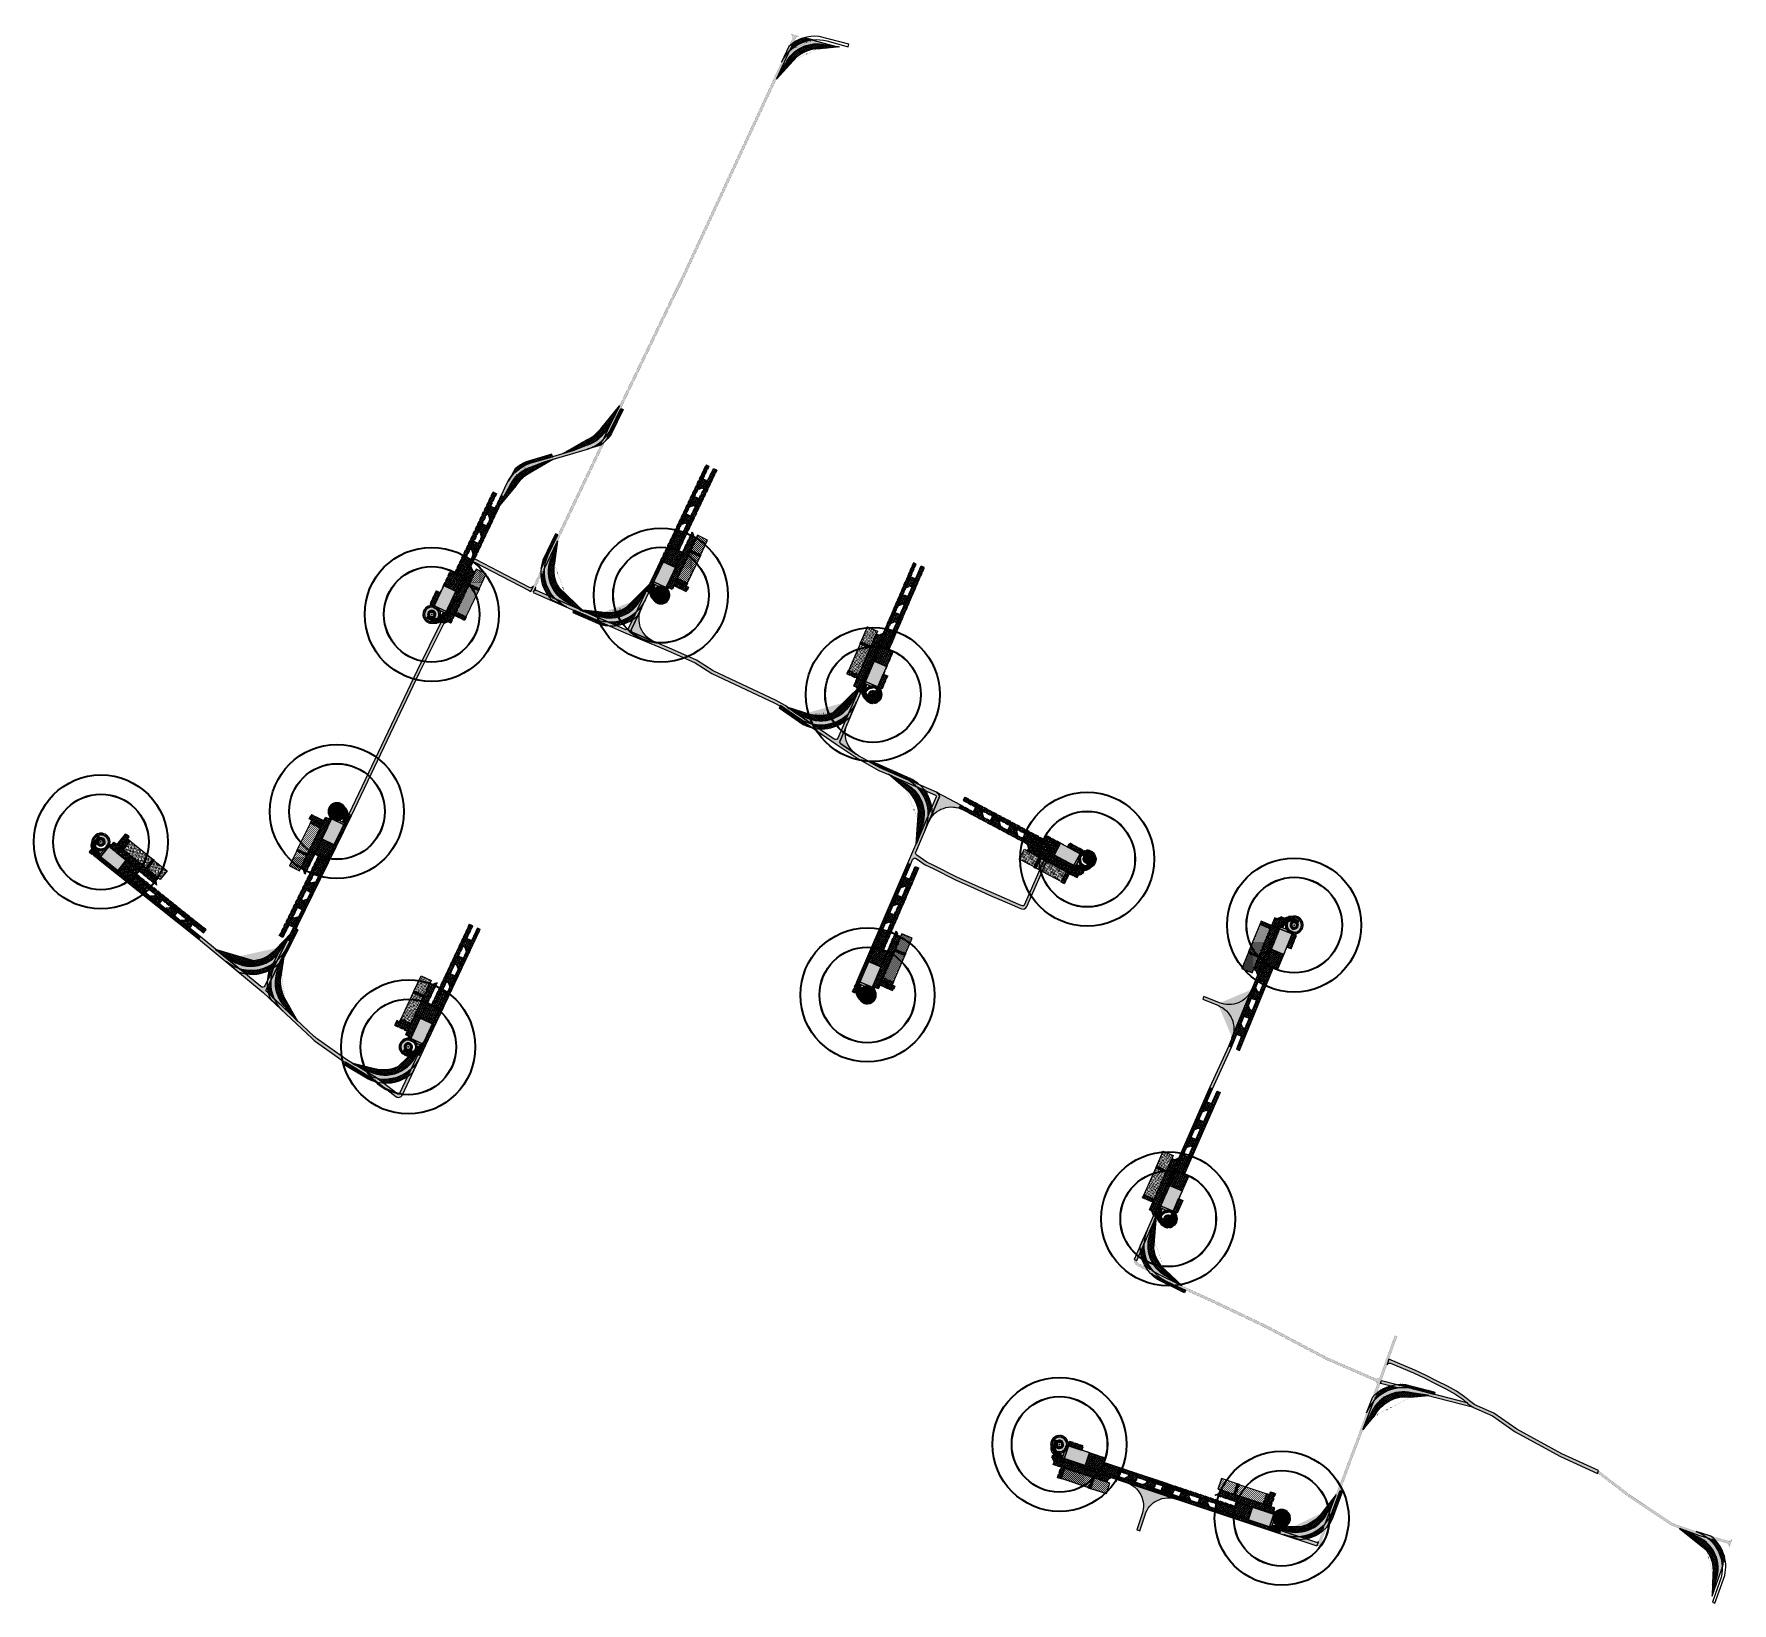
# Model space of a CAD drawing. Extents: x 466263 to 469319, y 5887365 to 5890189.
import ezdxf

# ---------------------------------------------------------------- set-up
doc = ezdxf.new("R2010")
doc.units = 0
doc.header["$MEASUREMENT"] = 0
doc.linetypes.add('VERDECKT', pattern=[9.525, 6.35, -3.175])
doc.layers.get('0').update_dxf_attribs({"linetype": 'CONTINUOUS'})
for name, color, linetype, transparency in [('UTEC -Flächen mit Böschung 0.5 m- KSF dauerhaft', 24, 'VERDECKT', 0.5), ('UTEC -Flächen mit Böschung 0.5 m- KSF temporär', 54, 'VERDECKT', 0.5), ('UTEC -Flächen mit Böschung 0.5 m- Zuwegung dauerhaft', 32, 'VERDECKT', 0.5), ('UTEC -Flächen mit Böschung 0.5 m- Zuwegung temporär', 84, 'VERDECKT', 0.5), ('UTEC -Flächen- Fundament', 162, 'VERDECKT', 0.5), ('UTEC -Flächen- KSF Blattlager', 254, 'CONTINUOUS', 0.5), ('UTEC -Flächen- KSF dauerhaft', 252, 'CONTINUOUS', 0.5), ('UTEC -Flächen- KSF temporär', 254, 'CONTINUOUS', 0.5), ('UTEC -Flächen- Zuwegung Bestand', 253, 'CONTINUOUS', 0.5), ('UTEC -Flächen- Zuwegung dauerhaft', 33, 'CONTINUOUS', 0.5), ('UTEC -Flächen- Zuwegung temporär', 85, 'CONTINUOUS', 0.5), ('UTEC -Flächen- Zuwegung Überschwenkbereich', 252, 'CONTINUOUS', 0.5)]:
    doc.layers.add(name, color=color, linetype=linetype, transparency=transparency)
for name, color, linetype, lineweight in [('UTEC -WKA- Kreise - Baulast', 70, 'CONTINUOUS', 35), ('UTEC -WKA- Kreise - Rotor (ohne Exzentrizität)', 150, 'CONTINUOUS', 35), ('UTEC -WKA- Kreise - Rotorüberstrich (mit Exzentrizität)', 150, 'CONTINUOUS', 35)]:
    doc.layers.add(name, color=color, linetype=linetype, lineweight=lineweight)
for name, color, linetype in [('UTEC -WKA- Kreise - Standort', 10, 'CONTINUOUS'), ('UTEC -WKA- KSF Blattlager', 253, 'CONTINUOUS'), ('UTEC -WKA- KSF dauerhaft', 7, 'CONTINUOUS'), ('UTEC -WKA- KSF temporär', 253, 'CONTINUOUS'), ('UTEC -WKA- Turm & Fundament', 7, 'CONTINUOUS'), ('UTEC -WKA- Turm & Fundament Schraffur', 253, 'CONTINUOUS'), ('UTEC -Zuwegung- Bestand', 251, 'CONTINUOUS'), ('UTEC -Zuwegung- dauerhaft', 34, 'CONTINUOUS'), ('UTEC -Zuwegung- temporär', 86, 'CONTINUOUS'), ('UTEC -Zuwegung- Überschwenkbereich', 253, 'CONTINUOUS')]:
    doc.layers.add(name, color=color, linetype=linetype)
doc.layers.add('UTEC __Hilfslinien__', color=201, linetype='CONTINUOUS', plot=False)
pattern_1 = [(45, (0, 0), (-1.767766953, 1.767766953), []), (135, (0, 0), (-1.767766953, -1.767766953), [])]
pattern_2 = [(90, (-2380.8163, -2597.3765), (-1.796051224, 1.796051224), [0.47625, -3.115852448]), (45, (-2380.8163, -2597.3765), (-1.7960512242, 1.7960512242), [0.47625, -2.06375]), (135, (-2380.8163, -2597.3765), (-1.7960512242, -1.7960512242), [0.47625, -2.06375])]
pattern_3 = [(45, (-2399.3163, -2597.3765), (-2.2450640303, 2.2450640303), []), (45, (-2397.0712, -2597.3765), (-2.2450640303, 2.2450640303), [1.5875, -0.79375])]
pattern_4 = [(228.012787504, (-2396.8763, -2595.3765), (-16, -18), [0.269072, -26.63817609415]), (184.969740728, (-2397.0563, -2595.57649), (24, 2.0000000000001), [0.461736, -45.71184952246]), (132.510447078, (-2397.5163, -2595.61649), (20.0000000000002, -21.9999999999997), [0.325576, -32.2320651922]), (267.273689006, (-2398.2963, -2596.11649), (2, 40), [0.420476, -41.62711608326]), (292.833654178, (-2398.3163, -2596.53649), (-10, 24), [0.41231, -40.8187462562]), (357.273689006, (-2398.1563, -2596.91649), (-40, 2), [0.420476, -41.62711608326]), (37.6942404667, (-2397.7363, -2596.93649), (-26, -19.9999999999999), [0.556058, -55.0496970978]), (72.2553283749, (-2397.2963, -2596.59649), (14.00000000000005, 44), [0.524976, -51.9726429936]), (121.429565615, (-2397.1363, -2596.09649), (-16, 26), [0.4219, -41.76814621946]), (175.236358309, (-2397.3563, -2595.7365), (22, -2), [0.481664, -23.6015251576]), (222.397437798, (-2397.8363, -2595.696494), (-23.9999999999999, -21.99999999999994), [0.622896, -61.6667500096]), (138.814074834, (-2396.3163, -2596.1365), (-14, 12), [0.212602, -21.0476896255]), (171.46923439, (-2396.4763, -2595.99649), (26, -4), [0.404474, -40.0430228323]), (225, (-2396.8763, -2595.9365), (-2e-16, -2), [0.282842, -2.54558512475]), (203.198590514, (-2397.0163, -2595.6965), (10, 4), [0.152316, -15.0792302117]), (291.801409486, (-2397.1563, -2595.7565), (-2, 6), [0.215406, -10.5549236143]), (30.963756532, (-2397.0763, -2595.9565), (6, 4), [0.349858, -11.3120457897]), (161.565051177, (-2396.7763, -2595.7765), (4, -2), [0.252982, -6.07157332034]), (16.389540334, (-2398.3163, -2595.75649), (20, 6), [0.3544, -35.08569029334]), (70.346175942, (-2397.9763, -2595.6565), (-8.0000000000024, -22.0000000000068), [0.297322, -29.43481549464]), (293.198590514, (-2396.7763, -2595.3765), (-4, 10), [0.30463, -14.9269162117]), (343.610459666, (-2396.6563, -2595.65649), (-20, 6), [0.3544, -35.08569029334]), (339.44395478, (-2398.3163, -2596.9965), (-10, 4), [0.34176, -16.74624749063]), (294.775140569, (-2397.9963, -2597.1165), (-10, 22), [0.286356, -28.34928612655]), (66.8014094864, (-2396.7563, -2597.3765), (4, 10), [0.30463, -14.9269162117]), (17.3540246363, (-2396.6363, -2597.09649), (-26, -8), [0.335262, -33.1908472285]), (69.4439547804, (-2397.7363, -2597.3765), (-4, -10), [0.17088, -16.91712749063]), (101.309932474, (-2396.8763, -2597.3765), (-2, 8), [0.10198, -10.0960590272]), (165.963756532, (-2396.8963, -2597.2765), (6, -2), [0.41231, -7.83390125124]), (186.009005957, (-2397.2963, -2597.17649), (20, 2), [0.3821, -37.8278463491]), (303.690067526, (-2397.0763, -2596.1365), (-2, 4), [0.288444, -6.9226585509]), (353.157226587, (-2396.9163, -2596.37649), (34, -4.0000000000001), [0.503588, -49.85512524806]), (60.945395901, (-2396.4163, -2596.4365), (-8, -14), [0.205912, -20.385348282]), (90, (-2396.3163, -2596.2565), (-2, 2), [0.12, -1.88]), (120.256437164, (-2397.3363, -2597.1165), (8, -14), [0.277848, -27.5070399789]), (48.0127875042, (-2397.4763, -2596.8765), (16, 18), [0.538144, -26.36910409415]), (0, (-2397.1163, -2596.4765), (2, 2), [0.52, -1.48]), (325.304846469, (-2396.5963, -2596.47649), (20.0000000000003, -13.9999999999997), [0.316228, -31.3065486017]), (254.054604099, (-2396.3363, -2596.6565), (-2, -8), [0.291204, -14.26901577856]), (207.645975364, (-2396.4163, -2596.93649), (-37.9999999999999, -20.0000000000001), [0.47413, -46.9389483645]), (175.42607874, (-2396.8363, -2597.15649), (-25.9999999999999, 2), [0.501598, -49.65814681594])]
pattern_5 = [(135, (-2399.3163, -2597.3765), (-2.2450640303, -2.2450640303), []), (135, (-2399.3163, -2595.1314), (-2.2450640303, -2.2450640303), [1.5875, -0.79375])]
pattern_6 = [(90, (0, 0), (-1.796051224, 1.796051224), [0.47625, -3.115852448]), (45, (0, 0), (-1.7960512242, 1.7960512242), [0.47625, -2.06375]), (135, (0, 0), (-1.7960512242, -1.7960512242), [0.47625, -2.06375])]
pattern_7 = [(45, (-1, 0), (-2.2450640303, 2.2450640303), []), (45, (1.245, 0), (-2.2450640303, 2.2450640303), [1.5875, -0.79375])]
pattern_8 = [(228.012787504, (1.44, 2), (-16, -18), [0.269072, -26.63817609415]), (184.969740728, (1.26, 1.8), (24, 2.0000000000001), [0.461736, -45.71184952246]), (132.510447078, (0.8, 1.76), (20.0000000000002, -21.9999999999997), [0.325576, -32.2320651922]), (267.273689006, (0.02, 1.26), (2, 40), [0.420476, -41.62711608326]), (292.833654178, (0, 0.84), (-10, 24), [0.41231, -40.8187462562]), (357.273689006, (0.16, 0.46), (-40, 2), [0.420476, -41.62711608326]), (37.6942404667, (0.58, 0.44), (-26, -19.9999999999999), [0.556058, -55.0496970978]), (72.2553283749, (1.02, 0.78), (14.00000000000005, 44), [0.524976, -51.9726429936]), (121.429565615, (1.18, 1.28), (-16, 26), [0.4219, -41.76814621946]), (175.236358309, (0.96, 1.64), (22, -2), [0.481664, -23.6015251576]), (222.397437798, (0.48, 1.68), (-23.9999999999999, -21.99999999999994), [0.622896, -61.6667500096]), (138.814074834, (2, 1.24), (-14, 12), [0.212602, -21.0476896255]), (171.46923439, (1.84, 1.38), (26, -4), [0.404474, -40.0430228323]), (225, (1.44, 1.44), (-2e-16, -2), [0.282842, -2.54558512475]), (203.198590514, (1.3, 1.68), (10, 4), [0.152316, -15.0792302117]), (291.801409486, (1.16, 1.62), (-2, 6), [0.215406, -10.5549236143]), (30.963756532, (1.24, 1.42), (6, 4), [0.349858, -11.3120457897]), (161.565051177, (1.54, 1.6), (4, -2), [0.252982, -6.07157332034]), (16.389540334, (0, 1.62), (20, 6), [0.3544, -35.08569029334]), (70.346175942, (0.34, 1.72), (-8.0000000000024, -22.0000000000068), [0.297322, -29.43481549464]), (293.198590514, (1.54, 2), (-4, 10), [0.30463, -14.9269162117]), (343.610459666, (1.66, 1.72), (-20, 6), [0.3544, -35.08569029334]), (339.44395478, (0, 0.38), (-10, 4), [0.34176, -16.74624749063]), (294.775140569, (0.32, 0.26), (-10, 22), [0.286356, -28.34928612655]), (66.8014094864, (1.56, 0), (4, 10), [0.30463, -14.9269162117]), (17.3540246363, (1.68, 0.28), (-26, -8), [0.335262, -33.1908472285]), (69.4439547804, (0.58, 0), (-4, -10), [0.17088, -16.91712749063]), (101.309932474, (1.44, 0), (-2, 8), [0.10198, -10.0960590272]), (165.963756532, (1.42, 0.1), (6, -2), [0.41231, -7.83390125124]), (186.009005957, (1.02, 0.2), (20, 2), [0.3821, -37.8278463491]), (303.690067526, (1.24, 1.24), (-2, 4), [0.288444, -6.9226585509]), (353.157226587, (1.4, 1), (34, -4.0000000000001), [0.503588, -49.85512524806]), (60.945395901, (1.9, 0.94), (-8, -14), [0.205912, -20.385348282]), (90, (2, 1.12), (-2, 2), [0.12, -1.88]), (120.256437164, (0.98, 0.26), (8, -14), [0.277848, -27.5070399789]), (48.0127875042, (0.84, 0.5), (16, 18), [0.538144, -26.36910409415]), (0, (1.2, 0.9), (2, 2), [0.52, -1.48]), (325.304846469, (1.72, 0.9), (20.0000000000003, -13.9999999999997), [0.316228, -31.3065486017]), (254.054604099, (1.98, 0.72), (-2, -8), [0.291204, -14.26901577856]), (207.645975364, (1.9, 0.44), (-37.9999999999999, -20.0000000000001), [0.47413, -46.9389483645]), (175.42607874, (1.48, 0.22), (-25.9999999999999, 2), [0.501598, -49.65814681594])]
pattern_9 = [(135, (-1, 0), (-2.2450640303, -2.2450640303), []), (135, (-1, 2.245), (-2.2450640303, -2.2450640303), [1.5875, -0.79375])]

# ---------------------------------------------------------------- blocks, each defined once
blk = doc.blocks.new('WKA - Fundament')
at = {"layer": 'UTEC -WKA- Turm & Fundament'}
for radius in [13, 5.94]:
    blk.add_circle((0, 0), radius, dxfattribs=at)
at = {"layer": 'UTEC -WKA- Turm & Fundament Schraffur'}
for points in [[(-12.8, 2.3), (-15.7, 2.8)], [(-14.9, 0), (-13, 0)], [(-13, 0), (-14.9, 0)], [(-12.2, 4.4), (-14, 5.1)], [(-11.3, 6.5), (-13.8, 8)], [(-10, 8.4), (-11.4, 9.6)], [(-8.4, 10), (-10.2, 12.2)], [(-6.5, 11.3), (-7.5, 12.9)], [(-4.4, 12.2), (-5.5, 15)], [(-2.3, 12.8), (-2.6, 14.7)], [(0, 13), (0, 15.9)], [(2.3, 12.8), (2.6, 14.7)], [(4.4, 12.2), (5.5, 15)], [(6.5, 11.3), (7.5, 12.9)], [(8.4, 10), (10.2, 12.2)], [(10, 8.4), (11.4, 9.6)], [(11.3, 6.5), (13.8, 8)], [(12.2, 4.4), (14, 5.1)], [(12.8, 2.3), (15.7, 2.8)], [(13, 0), (14.9, 0)], [(14.9, 0), (13, 0)], [(-15.7, -2.8), (-12.8, -2.3)], [(-14, -5.1), (-12.2, -4.4)], [(-13.8, -8), (-11.3, -6.5)], [(-11.4, -9.6), (-10, -8.4)], [(-10.2, -12.2), (-8.4, -10)], [(-7.5, -12.9), (-6.5, -11.3)], [(-5.5, -15), (-4.4, -12.2)], [(-2.6, -14.7), (-2.3, -12.8)], [(0, -15.9), (0, -13)], [(2.6, -14.7), (2.3, -12.8)], [(5.5, -15), (4.4, -12.2)], [(7.5, -12.9), (6.5, -11.3)], [(10.2, -12.2), (8.4, -10)], [(11.4, -9.6), (10, -8.4)], [(13.8, -8), (11.3, -6.5)], [(14, -5.1), (12.2, -4.4)], [(15.7, -2.8), (12.8, -2.3)]]:
    blk.add_lwpolyline(points, dxfattribs=at)
blk.add_circle((0, 0), 15.9, dxfattribs=at)

msp = doc.modelspace()

# ---------------------------------------------------------------- hatches: boundary and pattern name
at = {"layer": 'UTEC -Flächen mit Böschung 0.5 m- KSF dauerhaft'}
h = msp.add_hatch(color=256, dxfattribs=at)
h.dxf.hatch_style = 1
h.paths.add_polyline_path([(467399, 5889188.3), (467376.8, 5889198.8), (467395.9, 5889239), (467418.1, 5889228.5)])
h = msp.add_hatch(color=256, dxfattribs=at)
h.dxf.hatch_style = 1
h.paths.add_polyline_path([(466981, 5889156.1), (467003.2, 5889145.6), (467022.2, 5889185.9), (467000, 5889196.3)])
h = msp.add_hatch(color=256, dxfattribs=at)
h.dxf.hatch_style = 1
h.paths.add_polyline_path([(467780.1, 5889009.5), (467757.6, 5889019.2), (467775.3, 5889060.1), (467797.8, 5889050.4)])
h = msp.add_hatch(color=256, dxfattribs=at)
h.dxf.hatch_style = 1
h.paths.add_polyline_path([(466800.1, 5888779.7), (466822.1, 5888769), (466802.5, 5888729), (466780.5, 5888739.8)])
h = msp.add_hatch(color=256, dxfattribs=at)
h.dxf.hatch_style = 1
h.paths.add_polyline_path([(466394.7, 5888729.3), (466379.4, 5888710.1), (466414.2, 5888682.3), (466429.5, 5888701.5)])
h = msp.add_hatch(color=256, dxfattribs=at)
h.dxf.hatch_style = 1
h.paths.add_polyline_path([(468149.1, 5888711.8), (468137.5, 5888690.2), (468098.3, 5888711.1), (468109.8, 5888732.7)])
h = msp.add_hatch(color=256, dxfattribs=at)
h.dxf.hatch_style = 1
h.paths.add_polyline_path([(468529, 5888572.6), (468506.3, 5888581.9), (468489.5, 5888540.6), (468512.2, 5888531.4)])
h = msp.add_hatch(color=256, dxfattribs=at)
h.dxf.hatch_style = 1
h.paths.add_polyline_path([(467770.1, 5888468.9), (467747.6, 5888478.6), (467765.2, 5888519.5), (467787.7, 5888509.8)])
h = msp.add_hatch(color=256, dxfattribs=at)
h.dxf.hatch_style = 1
h.paths.add_polyline_path([(466938.9, 5888377.6), (466961.1, 5888367.2), (466980, 5888407.5), (466957.8, 5888417.9)])
h = msp.add_hatch(color=256, dxfattribs=at)
h.dxf.hatch_style = 1
h.paths.add_polyline_path([(468311.6, 5888065.9), (468289.2, 5888075.8), (468307.1, 5888116.5), (468329.5, 5888106.6)])
h = msp.add_hatch(color=256, dxfattribs=at)
h.dxf.hatch_style = 1
h.paths.add_polyline_path([(468120.7, 5887649.3), (468113, 5887626), (468155.2, 5887612), (468162.9, 5887635.2)])
h = msp.add_hatch(color=256, dxfattribs=at)
h.dxf.hatch_style = 1
h.paths.add_polyline_path([(468497.7, 5887523.9), (468490, 5887500.6), (468447.8, 5887514.7), (468455.5, 5887537.9)])
at = {"layer": 'UTEC -Flächen mit Böschung 0.5 m- KSF temporär', "true_color": 0x991b1e}
h = msp.add_hatch(color=244, dxfattribs=at)
h.dxf.hatch_style = 1
h.paths.add_polyline_path([(467491.9, 5889403.8), (467485.6, 5889406.8), (467474.9, 5889384.2), (467466.7, 5889388.1), (467457.4, 5889368.4), (467465, 5889371.2), (467468, 5889369.7), (467459.8, 5889352.6), (467451.7, 5889356.4), (467442.4, 5889336.8), (467450, 5889339.5), (467453, 5889338.1), (467444.8, 5889321), (467436.7, 5889324.8), (467427.4, 5889305.2), (467435, 5889307.9), (467438, 5889306.5), (467429.8, 5889289.3), (467421.7, 5889293.2), (467395.9, 5889239), (467418.1, 5889228.5), (467400.5, 5889191.6, -0.042855), (467402.6, 5889189.8), (467406.7, 5889191.3), (467411.5, 5889189), (467414.5, 5889195.3), (467437.1, 5889184.6), (467440.9, 5889192.7), (467436.4, 5889194.9), (467439, 5889200.3), (467420.9, 5889208.9), (467443.2, 5889255.7), (467461.2, 5889247.1), (467463, 5889250.7), (467444.9, 5889259.3), (467455.3, 5889281.1), (467450.5, 5889283.4), (467447.3, 5889292.3), (467430, 5889256), (467423.3, 5889259.2)])
h.paths.add_polyline_path([(467472.4, 5889413), (467477.4, 5889410.7), (467421.4, 5889292.8), (467395.9, 5889239.1), (467390.9, 5889241.4)])
at = {"layer": 'UTEC -Flächen mit Böschung 0.5 m- KSF temporär'}
h = msp.add_hatch(color=256, dxfattribs=at)
h.dxf.hatch_style = 1
h.paths.add_polyline_path([(466986.4, 5889186.2), (466975.3, 5889162.7), (466982.5, 5889159.3), (466993.6, 5889182.8)])
h.paths.add_polyline_path([(467020.6, 5889219.8), (467088.9, 5889364.5), (467095.3, 5889361.5), (467039.7, 5889243.9), (467047.8, 5889240.1), (467022.2, 5889185.9), (467000, 5889196.3), (467012.9, 5889223.5)])
edge = h.paths.add_edge_path()
edge.add_line((467047.8, 5889240.1), (467053.5, 5889252.1))
edge.add_line((467053.5, 5889252.1), (467050.8, 5889259.7))
edge.add_line((467050.8, 5889259.7), (467047.8, 5889261.1))
edge.add_line((467047.8, 5889261.1), (467054.7, 5889275.6))
edge.add_line((467054.7, 5889275.6), (467062.8, 5889271.7))
edge.add_line((467062.8, 5889271.7), (467068.5, 5889283.8))
edge.add_line((467068.5, 5889283.8), (467065.8, 5889291.4))
edge.add_line((467065.8, 5889291.4), (467062.8, 5889292.8))
edge.add_line((467062.8, 5889292.8), (467069.6, 5889307.2))
edge.add_line((467069.6, 5889307.2), (467077.8, 5889303.4))
edge.add_line((467077.8, 5889303.4), (467083.4, 5889315.4))
edge.add_line((467083.4, 5889315.4), (467080.7, 5889323))
edge.add_line((467080.7, 5889323), (467077.7, 5889324.4))
edge.add_line((467077.7, 5889324.4), (467084.6, 5889338.9))
edge.add_line((467084.6, 5889338.9), (467092.7, 5889335))
edge.add_line((467092.7, 5889335), (467103.4, 5889357.6))
edge.add_line((467103.4, 5889357.6), (467108.4, 5889355.3))
edge.add_line((467108.4, 5889355.3), (467055.5, 5889243.4))
edge.add_arc((467054.4, 5889235.4), 8.03, 82.0884, 144.3016)
h.paths.add_polyline_path([(467049.3, 5889230.3), (467052, 5889222.7), (467056.8, 5889220.4), (467046.5, 5889198.6), (467064.5, 5889190), (467062.8, 5889186.4), (467044.7, 5889194.9), (467022.6, 5889148.1), (467040.7, 5889139.5), (467037.7, 5889133.2), (467019.6, 5889141.7), (467013.2, 5889128.2), (467008.4, 5889130.4), (467000.8, 5889127.7)])
at = {"layer": 'UTEC -Flächen mit Böschung 0.5 m- KSF temporär', "true_color": 0x991b1e}
h = msp.add_hatch(color=244, dxfattribs=at)
h.dxf.hatch_style = 1
h.paths.add_polyline_path([(467797.8, 5889050.4), (467809.6, 5889077.9), (467795.4, 5889084.1), (467807.3, 5889111.6), (467799, 5889115.2), (467804.3, 5889127.4), (467811.8, 5889130.4), (467814.8, 5889129.1), (467821.1, 5889143.8), (467812.9, 5889147.3), (467818.1, 5889159.5), (467825.6, 5889162.5), (467828.7, 5889161.2), (467835, 5889175.9), (467826.7, 5889179.5), (467832, 5889191.7), (467839.5, 5889194.7), (467842.5, 5889193.3), (467848.8, 5889208), (467840.6, 5889211.6), (467850.5, 5889234.6), (467845.4, 5889236.7), (467790.7, 5889109.7), (467783.2, 5889106.8), (467778.3, 5889108.9), (467768.8, 5889086.7), (467750.4, 5889094.6), (467748.8, 5889090.9), (467767.2, 5889083), (467746.6, 5889035.4), (467728.3, 5889043.3), (467725.5, 5889036.9), (467743.9, 5889029), (467737.9, 5889015.2), (467742.8, 5889013.1), (467745.8, 5889005.6), (467770.2, 5889062.3)])
h.paths.add_polyline_path([(467799.2, 5889033.4), (467788.9, 5889009.6), (467781.5, 5889012.7), (467791.8, 5889036.6)], flags=17)
h.paths.add_polyline_path([(467802, 5889081.4), (467865.3, 5889228.3), (467858.9, 5889231), (467795.5, 5889084.1)])
h = msp.add_hatch(color=244, dxfattribs=at)
h.dxf.hatch_style = 1
edge = h.paths.add_edge_path()
edge.add_line((468094.3, 5888713.3), (468098.3, 5888711.1))
edge.add_line((468098.3, 5888711.1), (468109.8, 5888732.7))
edge.add_line((468109.8, 5888732.7), (468083.4, 5888746.9))
edge.add_line((468083.4, 5888746.9), (468076.1, 5888733.2))
edge.add_line((468076.1, 5888733.2), (468049.6, 5888747.4))
edge.add_line((468049.6, 5888747.4), (468045.4, 5888739.4))
edge.add_line((468045.4, 5888739.4), (468033.6, 5888745.7))
edge.add_line((468033.6, 5888745.7), (468031.3, 5888753.4))
edge.add_line((468031.3, 5888753.4), (468032.8, 5888756.3))
edge.add_line((468032.8, 5888756.3), (468018.7, 5888763.9))
edge.add_line((468018.7, 5888763.9), (468014.5, 5888755.9))
edge.add_line((468014.5, 5888755.9), (468002.8, 5888762.2))
edge.add_line((468002.8, 5888762.2), (468000.4, 5888769.9))
edge.add_line((468000.4, 5888769.9), (468002, 5888772.8))
edge.add_line((468002, 5888772.8), (467987.9, 5888780.4))
edge.add_line((467987.9, 5888780.4), (467983.6, 5888772.4))
edge.add_line((467983.6, 5888772.4), (467971.9, 5888778.7))
edge.add_line((467971.9, 5888778.7), (467969.6, 5888786.4))
edge.add_line((467969.6, 5888786.4), (467971.1, 5888789.3))
edge.add_line((467971.1, 5888789.3), (467957, 5888796.9))
edge.add_line((467957, 5888796.9), (467952.8, 5888788.9))
edge.add_line((467952.8, 5888788.9), (467930.7, 5888800.7))
edge.add_line((467930.7, 5888800.7), (467928.1, 5888795.9))
edge.add_line((467928.1, 5888795.9), (468050.1, 5888730.7))
edge.add_line((468050.1, 5888730.7), (468052.4, 5888723))
edge.add_line((468052.4, 5888723), (468049.9, 5888718.3))
edge.add_line((468049.9, 5888718.3), (468071.2, 5888706.9))
edge.add_line((468071.2, 5888706.9), (468061.8, 5888689.3))
edge.add_line((468061.8, 5888689.3), (468065.3, 5888687.4))
edge.add_line((468065.3, 5888687.4), (468074.7, 5888705))
edge.add_line((468074.7, 5888705), (468080.3, 5888702.1))
edge.add_line((468080.3, 5888702.1), (468083.5, 5888709.5))
edge.add_arc((468090.6, 5888706.4), 7.75, 61.8656, 156.498, ccw=False)
edge = h.paths.add_edge_path()
edge.add_arc((468090.6, 5888706.4), 2.25, 61.8656, 156.498)
edge.add_line((468088.6, 5888707.3), (468085.1, 5888699.5))
edge.add_line((468085.1, 5888699.5), (468120.5, 5888680.6))
edge.add_line((468120.5, 5888680.6), (468111, 5888662.9))
edge.add_line((468111, 5888662.9), (468117.2, 5888659.6))
edge.add_line((468117.2, 5888659.6), (468126.6, 5888677.3))
edge.add_line((468126.6, 5888677.3), (468139.9, 5888670.2))
edge.add_line((468139.9, 5888670.2), (468142.4, 5888674.9))
edge.add_line((468142.4, 5888674.9), (468150.5, 5888677.3))
edge.add_line((468150.5, 5888677.3), (468152.9, 5888681.9))
edge.add_line((468152.9, 5888681.9), (468145.2, 5888686))
edge.add_arc((468149.6, 5888703.1), 17.6, 241.8865, 255.5526, ccw=False)
edge.add_line((468141.3, 5888687.6), (468137.3, 5888689.7))
edge.add_line((468137.3, 5888689.7), (468134.9, 5888685.3))
edge.add_line((468134.9, 5888685.3), (468091.7, 5888708.4))
h.paths.add_polyline_path([(468126.8, 5888732.7), (468149.7, 5888720.5), (468146, 5888713.4), (468123, 5888725.7)])
h.paths.add_polyline_path([(468079.3, 5888739.5), (467938.2, 5888815), (467934.9, 5888808.8), (468076, 5888733.4)])
at = {"layer": 'UTEC -Flächen mit Böschung 0.5 m- KSF temporär'}
h = msp.add_hatch(color=256, dxfattribs=at)
h.dxf.hatch_style = 1
edge = h.paths.add_edge_path()
edge.add_line((466802.5, 5888729), (466776, 5888675.1))
edge.add_line((466776, 5888675.1), (466768, 5888679.1))
edge.add_line((466768, 5888679.1), (466759.6, 5888662.1))
edge.add_line((466759.6, 5888662.1), (466762.5, 5888660.6))
edge.add_line((466762.5, 5888660.6), (466770.2, 5888663.2))
edge.add_line((466770.2, 5888663.2), (466760.6, 5888643.7))
edge.add_line((466760.6, 5888643.7), (466752.5, 5888647.7))
edge.add_line((466752.5, 5888647.7), (466744.2, 5888630.6))
edge.add_line((466744.2, 5888630.6), (466747.1, 5888629.2))
edge.add_line((466747.1, 5888629.2), (466754.8, 5888631.8))
edge.add_line((466754.8, 5888631.8), (466745.2, 5888612.3))
edge.add_line((466745.2, 5888612.3), (466737.1, 5888616.3))
edge.add_line((466737.1, 5888616.3), (466728.7, 5888599.2))
edge.add_line((466728.7, 5888599.2), (466731.7, 5888597.8))
edge.add_line((466731.7, 5888597.8), (466739.3, 5888600.4))
edge.add_line((466739.3, 5888600.4), (466729.8, 5888580.9))
edge.add_line((466729.8, 5888580.9), (466721.7, 5888584.9))
edge.add_line((466721.7, 5888584.9), (466710.7, 5888562.4))
edge.add_line((466710.7, 5888562.4), (466704.4, 5888565.5))
edge.add_line((466704.4, 5888565.5), (466774.9, 5888709.1))
edge.add_line((466774.9, 5888709.1), (466768.2, 5888712.4))
edge.add_line((466768.2, 5888712.4), (466750.4, 5888676.3))
edge.add_line((466750.4, 5888676.3), (466747.4, 5888685.3))
edge.add_line((466747.4, 5888685.3), (466742.6, 5888687.6))
edge.add_line((466742.6, 5888687.6), (466753.3, 5888709.3))
edge.add_line((466753.3, 5888709.3), (466735.3, 5888718.1))
edge.add_line((466735.3, 5888718.1), (466737.1, 5888721.7))
edge.add_line((466737.1, 5888721.7), (466755, 5888712.9))
edge.add_line((466755, 5888712.9), (466777.9, 5888759.5))
edge.add_line((466777.9, 5888759.5), (466759.9, 5888768.3))
edge.add_line((466759.9, 5888768.3), (466762.6, 5888773.7))
edge.add_line((466762.6, 5888773.7), (466758.1, 5888775.9))
edge.add_line((466758.1, 5888775.9), (466762, 5888783.9))
edge.add_line((466762, 5888783.9), (466784.5, 5888772.9))
edge.add_line((466784.5, 5888772.9), (466787.6, 5888779.2))
edge.add_line((466787.6, 5888779.2), (466792.3, 5888776.9))
edge.add_line((466792.3, 5888776.9), (466796.4, 5888778.3))
edge.add_arc((466808.1, 5888789.2), 15.9, 223.1968, 233.0124)
edge.add_line((466798.5, 5888776.5), (466780.5, 5888739.8))
edge.add_line((466780.5, 5888739.8), (466802.5, 5888729))
h = msp.add_hatch(color=256, dxfattribs=at)
h.dxf.hatch_style = 1
edge = h.paths.add_edge_path()
edge.add_line((466414.2, 5888682.3), (466461.1, 5888644.9))
edge.add_line((466461.1, 5888644.9), (466466.7, 5888651.9))
edge.add_line((466466.7, 5888651.9), (466481.5, 5888640.1))
edge.add_line((466481.5, 5888640.1), (466479.5, 5888637.5))
edge.add_line((466479.5, 5888637.5), (466471.4, 5888636.6))
edge.add_line((466471.4, 5888636.6), (466488.4, 5888623.1))
edge.add_line((466488.4, 5888623.1), (466494, 5888630.1))
edge.add_line((466494, 5888630.1), (466508.9, 5888618.2))
edge.add_line((466508.9, 5888618.2), (466506.8, 5888615.7))
edge.add_line((466506.8, 5888615.7), (466498.8, 5888614.8))
edge.add_line((466498.8, 5888614.8), (466515.7, 5888601.2))
edge.add_line((466515.7, 5888601.2), (466521.4, 5888608.2))
edge.add_line((466521.4, 5888608.2), (466536.2, 5888596.4))
edge.add_line((466536.2, 5888596.4), (466534.2, 5888593.8))
edge.add_line((466534.2, 5888593.8), (466526.1, 5888592.9))
edge.add_line((466526.1, 5888592.9), (466543.1, 5888579.4))
edge.add_line((466543.1, 5888579.4), (466548.7, 5888586.4))
edge.add_line((466548.7, 5888586.4), (466568.2, 5888570.8))
edge.add_line((466568.2, 5888570.8), (466572.6, 5888576.3))
edge.add_line((466572.6, 5888576.3), (466447.6, 5888676.1))
edge.add_line((466447.6, 5888676.1), (466452.3, 5888682))
edge.add_line((466452.3, 5888682), (466483.7, 5888656.9))
edge.add_line((466483.7, 5888656.9), (466482.6, 5888666.3))
edge.add_line((466482.6, 5888666.3), (466485.9, 5888670.4))
edge.add_line((466485.9, 5888670.4), (466467.1, 5888685.5))
edge.add_line((466467.1, 5888685.5), (466479.6, 5888701.1))
edge.add_line((466479.6, 5888701.1), (466476.4, 5888703.6))
edge.add_line((466476.4, 5888703.6), (466463.9, 5888688))
edge.add_line((466463.9, 5888688), (466423.4, 5888720.4))
edge.add_line((466423.4, 5888720.4), (466435.9, 5888736))
edge.add_line((466435.9, 5888736), (466431.2, 5888739.7))
edge.add_line((466431.2, 5888739.7), (466434.3, 5888743.7))
edge.add_line((466434.3, 5888743.7), (466427.3, 5888749.3))
edge.add_line((466427.3, 5888749.3), (466411.7, 5888729.7))
edge.add_line((466411.7, 5888729.7), (466406.2, 5888734.1))
edge.add_line((466406.2, 5888734.1), (466402.9, 5888730))
edge.add_line((466402.9, 5888730), (466398.6, 5888729.5))
edge.add_arc((466383.4, 5888734.4), 15.9, 332.2326, 342.0483, ccw=False)
edge.add_line((466397.5, 5888727), (466429.5, 5888701.5))
edge.add_line((466429.5, 5888701.5), (466414.2, 5888682.3))
h.paths.add_polyline_path([(466365.7, 5888721), (466362.3, 5888716.7), (466376, 5888705.8), (466379.4, 5888710.1)])
h = msp.add_hatch(color=256, dxfattribs=at)
h.dxf.hatch_style = 1
edge = h.paths.add_edge_path()
edge.add_line((467765.2, 5888519.5), (467788.9, 5888574.6))
edge.add_line((467788.9, 5888574.6), (467797.2, 5888571))
edge.add_line((467797.2, 5888571), (467804.7, 5888588.5))
edge.add_line((467804.7, 5888588.5), (467801.7, 5888589.8))
edge.add_line((467801.7, 5888589.8), (467794.2, 5888586.8))
edge.add_line((467794.2, 5888586.8), (467802.8, 5888606.7))
edge.add_line((467802.8, 5888606.7), (467811, 5888603.2))
edge.add_line((467811, 5888603.2), (467818.5, 5888620.6))
edge.add_line((467818.5, 5888620.6), (467815.5, 5888621.9))
edge.add_line((467815.5, 5888621.9), (467808, 5888619))
edge.add_line((467808, 5888619), (467816.6, 5888638.9))
edge.add_line((467816.6, 5888638.9), (467824.9, 5888635.3))
edge.add_line((467824.9, 5888635.3), (467832.4, 5888652.8))
edge.add_line((467832.4, 5888652.8), (467829.4, 5888654.1))
edge.add_line((467829.4, 5888654.1), (467821.9, 5888651.1))
edge.add_line((467821.9, 5888651.1), (467830.4, 5888671))
edge.add_line((467830.4, 5888671), (467838.7, 5888667.5))
edge.add_line((467838.7, 5888667.5), (467848.6, 5888690.4))
edge.add_line((467848.6, 5888690.4), (467855, 5888687.7))
edge.add_line((467855, 5888687.7), (467791.8, 5888540.7))
edge.add_line((467791.8, 5888540.7), (467798.7, 5888537.7))
edge.add_line((467798.7, 5888537.7), (467814.6, 5888574.7))
edge.add_line((467814.6, 5888574.7), (467818.1, 5888565.9))
edge.add_line((467818.1, 5888565.9), (467822.9, 5888563.8))
edge.add_line((467822.9, 5888563.8), (467813.4, 5888541.6))
edge.add_line((467813.4, 5888541.6), (467831.8, 5888533.7))
edge.add_line((467831.8, 5888533.7), (467830.2, 5888530))
edge.add_line((467830.2, 5888530), (467811.8, 5888537.9))
edge.add_line((467811.8, 5888537.9), (467791.3, 5888490.3))
edge.add_line((467791.3, 5888490.3), (467809.7, 5888482.4))
edge.add_line((467809.7, 5888482.4), (467807.3, 5888476.9))
edge.add_line((467807.3, 5888476.9), (467811.9, 5888474.9))
edge.add_line((467811.9, 5888474.9), (467808.3, 5888466.6))
edge.add_line((467808.3, 5888466.6), (467785.4, 5888476.5))
edge.add_line((467785.4, 5888476.5), (467782.6, 5888470.1))
edge.add_line((467782.6, 5888470.1), (467777.7, 5888472.2))
edge.add_line((467777.7, 5888472.2), (467773.7, 5888470.6))
edge.add_arc((467762.6, 5888459.1), 15.9, 46.0533, 55.869)
edge.add_line((467771.6, 5888472.3), (467787.7, 5888509.8))
edge.add_line((467787.7, 5888509.8), (467765.2, 5888519.5))
edge = h.paths.add_edge_path()
edge.add_line((467744.2, 5888470.6), (467740.7, 5888462.5))
edge.add_line((467740.7, 5888462.5), (467735.7, 5888464.7))
edge.add_line((467735.7, 5888464.7), (467742.6, 5888480.8))
edge.add_line((467742.6, 5888480.8), (467747.2, 5888478.8))
edge.add_line((467747.2, 5888478.8), (467745.4, 5888474.6))
edge.add_arc((467761.4, 5888467.7), 17.5, 156.7144, 170.4435)
h = msp.add_hatch(color=256, dxfattribs=at)
h.dxf.hatch_style = 1
h.paths.add_polyline_path([(468525.3, 5888542.3), (468535.1, 5888566.3), (468527.7, 5888569.4), (468517.9, 5888545.3)])
edge = h.paths.add_edge_path()
edge.add_line((468461.8, 5888502.3), (468456.9, 5888504.3))
edge.add_line((468456.9, 5888504.3), (468466, 5888526.6))
edge.add_line((468466, 5888526.6), (468447.5, 5888534.2))
edge.add_line((468447.5, 5888534.2), (468449, 5888537.9))
edge.add_line((468449, 5888537.9), (468467.5, 5888530.3))
edge.add_line((468467.5, 5888530.3), (468487.1, 5888578.4))
edge.add_line((468487.1, 5888578.4), (468468.5, 5888585.9))
edge.add_line((468468.5, 5888585.9), (468471.2, 5888592.4))
edge.add_line((468471.2, 5888592.4), (468489.7, 5888584.8))
edge.add_line((468489.7, 5888584.8), (468495.4, 5888598.7))
edge.add_line((468495.4, 5888598.7), (468500.3, 5888596.7))
edge.add_line((468500.3, 5888596.7), (468508.1, 5888600))
edge.add_line((468508.1, 5888600), (468512.9, 5888598.1))
edge.add_line((468512.9, 5888598.1), (468509.6, 5888590))
edge.add_arc((468523.9, 5888579.6), 17.6, 144.1371, 157.8032)
edge.add_line((468507.6, 5888586.3), (468505.8, 5888582))
edge.add_line((468505.8, 5888582), (468501.2, 5888583.9))
edge.add_line((468501.2, 5888583.9), (468464.9, 5888494.8))
edge.add_line((468464.9, 5888494.8), (468461.8, 5888502.3))
h.paths.add_polyline_path([(468512.2, 5888531.4), (468489.5, 5888540.6), (468466.9, 5888485.1), (468475.2, 5888481.7), (468468, 5888464.1), (468465, 5888465.3), (468461.8, 5888472.8), (468453.7, 5888452.7), (468462, 5888449.3), (468454.8, 5888431.7), (468451.8, 5888432.9), (468448.6, 5888440.4), (468440.4, 5888420.3), (468448.8, 5888416.9), (468441.6, 5888399.3), (468438.6, 5888400.5), (468435.4, 5888408), (468427.2, 5888387.9), (468435.6, 5888384.5), (468426.1, 5888361.3), (468432.6, 5888358.7), (468493, 5888506.8), (468500.9, 5888503.6)])
at = {"layer": 'UTEC -Flächen mit Böschung 0.5 m- KSF temporär', "true_color": 0x991b1e}
h = msp.add_hatch(color=244, dxfattribs=at)
h.dxf.hatch_style = 1
h.paths.add_polyline_path([(467050.1, 5888556.9), (467042, 5888560.7), (467052.6, 5888583.3), (467046.2, 5888586.3), (466978.3, 5888441.4), (466971.5, 5888444.6), (466988.6, 5888481), (466979.6, 5888477.8), (466974.9, 5888480), (466964.6, 5888458.2), (466946.5, 5888466.7), (466944.8, 5888463.1), (466962.9, 5888454.6), (466940.9, 5888407.6), (466922.8, 5888416.1), (466920.2, 5888410.7), (466915.7, 5888412.8), (466911.9, 5888404.7), (466934.5, 5888394), (466931.5, 5888387.7), (466936.3, 5888385.5), (466937.8, 5888381.4, -0.042855), (466940.5, 5888380.9), (466957.8, 5888417.9), (466980, 5888407.5), (467005.5, 5888461.8), (466997.4, 5888465.6), (467005.4, 5888482.8), (467008.4, 5888481.4), (467011.1, 5888473.8), (467020.4, 5888493.5), (467012.2, 5888497.3), (467020.3, 5888514.5), (467023.3, 5888513.1), (467026, 5888505.5), (467035.2, 5888525.2), (467027.1, 5888529), (467035.2, 5888546.2), (467038.1, 5888544.8), (467040.9, 5888537.2)])
h.paths.add_polyline_path([(467065.8, 5888577.1), (467060.8, 5888579.4), (467005.4, 5888461.3), (466980.1, 5888407.4), (466985.1, 5888405.1)])
at = {"layer": 'UTEC -Flächen mit Böschung 0.5 m- KSF temporär'}
h = msp.add_hatch(color=256, dxfattribs=at)
h.dxf.hatch_style = 1
h.paths.add_polyline_path([(468330.8, 5888089.7), (468320.3, 5888065.9), (468313, 5888069.1), (468323.5, 5888092.9)], flags=17)
h.paths.add_polyline_path([(468398.3, 5888283.9), (468391.9, 5888286.7), (468381.8, 5888263.9), (468373.6, 5888267.5), (468364.9, 5888247.6), (468372.4, 5888250.5), (468375.4, 5888249.2), (468367.7, 5888231.8), (468359.5, 5888235.5), (468350.8, 5888215.6), (468358.3, 5888218.5), (468361.3, 5888217.2), (468353.6, 5888199.8), (468345.4, 5888203.4), (468336.6, 5888183.6), (468344.2, 5888186.5), (468347.2, 5888185.2), (468339.5, 5888167.8), (468331.3, 5888171.4), (468307.1, 5888116.5), (468329.5, 5888106.6), (468341.6, 5888134.1), (468333.8, 5888137.5)])
h.paths.add_polyline_path([(468322.9, 5888166), (468315.4, 5888163.1), (468310.5, 5888165.2), (468300.8, 5888143.1), (468282.5, 5888151.2), (468280.9, 5888147.5), (468299.2, 5888139.5), (468278.3, 5888092), (468260, 5888100.1), (468257.2, 5888093.7), (468275.5, 5888085.6), (468269.4, 5888071.9), (468274.3, 5888069.7), (468277.2, 5888062.2)])
h = msp.add_hatch(color=256, dxfattribs=at)
h.dxf.hatch_style = 1
h.paths.add_polyline_path([(468188.7, 5887617.7), (468306.6, 5887578.5), (468301.5, 5887563.3), (468291.2, 5887566.7), (468294.1, 5887575.3), (468281.4, 5887579.5), (468278.6, 5887570.9), (468258, 5887577.8), (468265.2, 5887581.4), (468266.2, 5887584.5), (468248.2, 5887590.5), (468245.4, 5887582), (468224.8, 5887588.8), (468232, 5887592.5), (468233, 5887595.6), (468215, 5887601.6), (468212.2, 5887593), (468155.2, 5887612), (468162.9, 5887635.2), (468191.4, 5887625.7)])
h.paths.add_polyline_path([(468151.2, 5887647.5), (468126.6, 5887655.7), (468124, 5887648.2), (468148.7, 5887640)])
edge = h.paths.add_edge_path()
edge.add_line((468202.5, 5887590.4), (468195.3, 5887586.8))
edge.add_line((468195.3, 5887586.8), (468193.7, 5887581.8))
edge.add_line((468193.7, 5887581.8), (468170.7, 5887589.4))
edge.add_line((468170.7, 5887589.4), (468164.4, 5887570.4))
edge.add_line((468164.4, 5887570.4), (468160.6, 5887571.7))
edge.add_line((468160.6, 5887571.7), (468166.9, 5887590.7))
edge.add_line((468166.9, 5887590.7), (468117.7, 5887607))
edge.add_line((468117.7, 5887607), (468111.4, 5887588.1))
edge.add_line((468111.4, 5887588.1), (468104.8, 5887590.3))
edge.add_line((468104.8, 5887590.3), (468111.1, 5887609.3))
edge.add_line((468111.1, 5887609.3), (468096.9, 5887614))
edge.add_line((468096.9, 5887614), (468098.5, 5887619))
edge.add_line((468098.5, 5887619), (468094.7, 5887626.6))
edge.add_line((468094.7, 5887626.6), (468096.4, 5887631.5))
edge.add_line((468096.4, 5887631.5), (468104.7, 5887628.8))
edge.add_arc((468114, 5887643.7), 17.6, 237.9158, 251.5819)
edge.add_line((468108.5, 5887627), (468112.8, 5887625.5))
edge.add_line((468112.8, 5887625.5), (468111.3, 5887620.8))
edge.add_line((468111.3, 5887620.8), (468202.5, 5887590.4))
h = msp.add_hatch(color=256, dxfattribs=at)
h.dxf.hatch_style = 1
edge = h.paths.add_edge_path()
edge.add_line((468447.8, 5887514.7), (468390.8, 5887533.6))
edge.add_line((468390.8, 5887533.6), (468393.7, 5887542.1))
edge.add_line((468393.7, 5887542.1), (468375.7, 5887548.1))
edge.add_line((468375.7, 5887548.1), (468374.6, 5887545))
edge.add_line((468374.6, 5887545), (468378.2, 5887537.8))
edge.add_line((468378.2, 5887537.8), (468357.6, 5887544.6))
edge.add_line((468357.6, 5887544.6), (468360.5, 5887553.2))
edge.add_line((468360.5, 5887553.2), (468342.4, 5887559.2))
edge.add_line((468342.4, 5887559.2), (468341.4, 5887556.1))
edge.add_line((468341.4, 5887556.1), (468345, 5887548.8))
edge.add_line((468345, 5887548.8), (468324.4, 5887555.7))
edge.add_line((468324.4, 5887555.7), (468327.3, 5887564.2))
edge.add_line((468327.3, 5887564.2), (468314.6, 5887568.4))
edge.add_line((468314.6, 5887568.4), (468311.8, 5887559.9))
edge.add_line((468311.8, 5887559.9), (468301.5, 5887563.3))
edge.add_line((468301.5, 5887563.3), (468306.6, 5887578.5))
edge.add_line((468306.6, 5887578.5), (468424.4, 5887539.3))
edge.add_line((468424.4, 5887539.3), (468426.7, 5887546.4))
edge.add_line((468426.7, 5887546.4), (468388.6, 5887559.1))
edge.add_line((468388.6, 5887559.1), (468397.1, 5887563.4))
edge.add_line((468397.1, 5887563.4), (468398.7, 5887568.4))
edge.add_line((468398.7, 5887568.4), (468421.6, 5887560.8))
edge.add_line((468421.6, 5887560.8), (468428, 5887579.7))
edge.add_line((468428, 5887579.7), (468431.8, 5887578.5))
edge.add_line((468431.8, 5887578.5), (468425.4, 5887559.5))
edge.add_line((468425.4, 5887559.5), (468474.6, 5887543.1))
edge.add_line((468474.6, 5887543.1), (468481, 5887562.1))
edge.add_line((468481, 5887562.1), (468486.6, 5887560.2))
edge.add_line((468486.6, 5887560.2), (468488.2, 5887565))
edge.add_line((468488.2, 5887565), (468496.8, 5887562.1))
edge.add_line((468496.8, 5887562.1), (468488.9, 5887538.4))
edge.add_line((468488.9, 5887538.4), (468495.5, 5887536.2))
edge.add_line((468495.5, 5887536.2), (468493.8, 5887531.2))
edge.add_line((468493.8, 5887531.2), (468495.8, 5887527.3))
edge.add_arc((468508.2, 5887517.2), 15.9, 140.9418, 150.7575)
edge.add_line((468494.3, 5887525), (468455.5, 5887537.9))
edge.add_line((468455.5, 5887537.9), (468447.8, 5887514.7))
at = {"layer": 'UTEC -Flächen- Fundament', "lineweight": 20}
h = msp.add_hatch(color=256, dxfattribs=at)
h.dxf.hatch_style = 1
edge = h.paths.add_edge_path()
edge.add_line((467400.5, 5889191.6), (467399, 5889188.3))
edge.add_line((467399, 5889188.3), (467386.8, 5889194.1))
edge.add_arc((467391.1, 5889178.7), 15.9, 105.7756, 141.2904)
edge.add_arc((467391.2, 5889189.4), 12.5, 165.5268, 183.1969, ccw=False)
edge.add_line((467379.1, 5889192.5), (467380.5, 5889197.1))
edge.add_line((467380.5, 5889197.1), (467376.8, 5889198.8))
edge.add_line((467376.8, 5889198.8), (467370.8, 5889186.1))
edge.add_arc((467388.9, 5889184.9), 18.1, 176.2087, 229.5846)
edge.add_arc((467391.1, 5889178.8), 16, 208.7379, 413.7032)
at = {"layer": 'UTEC -Flächen- Fundament'}
h = msp.add_hatch(color=256, dxfattribs=at)
h.dxf.hatch_style = 1
edge = h.paths.add_edge_path()
edge.add_line((466993.2, 5889150.3), (466981, 5889156.1))
edge.add_line((466981, 5889156.1), (466982.5, 5889159.3))
edge.add_line((466982.5, 5889159.3), (466981.9, 5889159.6))
edge.add_arc((466978.6, 5889144), 15.9, 78.2496, 280.4149)
edge.add_arc((466984.7, 5889146.2), 18.2, 259.6915, 312.9251)
edge.add_line((466997.1, 5889132.9), (466999.4, 5889137.7))
edge.add_line((466999.4, 5889137.7), (467003.2, 5889145.6))
edge.add_line((467003.2, 5889145.6), (466999.5, 5889147.4))
edge.add_line((466999.5, 5889147.4), (466997, 5889143.6))
edge.add_arc((466987.5, 5889150.1), 11.6, 305.912, 325.8443, ccw=False)
edge.add_arc((466977.7, 5889143.8), 16.9, 349.3664, 382.7801)
h = msp.add_hatch(color=256, dxfattribs=at)
h.dxf.hatch_style = 1
edge = h.paths.add_edge_path()
edge.add_line((467767.7, 5889014.9), (467780.1, 5889009.5))
edge.add_line((467780.1, 5889009.5), (467781.5, 5889012.7))
edge.add_line((467781.5, 5889012.7), (467782.2, 5889012.4))
edge.add_arc((467772.6, 5888999.7), 15.9, -149.0398, 53.1255, ccw=False)
edge.add_arc((467770.2, 5889005.8), 18.2, 178.45, 231.6836, ccw=False)
edge.add_line((467752, 5889006.3), (467757.6, 5889019.2))
edge.add_line((467757.6, 5889019.2), (467761.3, 5889017.6))
edge.add_line((467761.3, 5889017.6), (467760.1, 5889013.3))
edge.add_arc((467771.3, 5889010.4), 11.6, 165.5308, 185.4631)
edge.add_arc((467773.1, 5888998.9), 16.9, 108.595, 142.0087, ccw=False)
at = {"layer": 'UTEC -Flächen- Fundament', "lineweight": 20}
h = msp.add_hatch(color=256, dxfattribs=at)
h.dxf.hatch_style = 1
edge = h.paths.add_edge_path()
edge.add_line((466798.5, 5888776.5), (466800.1, 5888779.7))
edge.add_line((466800.1, 5888779.7), (466812.2, 5888773.8))
edge.add_arc((466808.1, 5888789.2), 15.9, 285.0387, 320.5535)
edge.add_arc((466807.9, 5888778.5), 12.5, -15.21, 2.46, ccw=False)
edge.add_line((466819.9, 5888775.3), (466818.4, 5888770.7))
edge.add_line((466818.4, 5888770.7), (466822.1, 5888769))
edge.add_line((466822.1, 5888769), (466828.3, 5888781.6))
edge.add_arc((466810.2, 5888783.1), 18.1, 355.4718, 408.8477)
edge.add_arc((466808.1, 5888789.2), 16, 28.001, 232.9664)
h = msp.add_hatch(color=256, dxfattribs=at)
h.dxf.hatch_style = 1
edge = h.paths.add_edge_path()
edge.add_line((466397.5, 5888727), (466394.7, 5888729.3))
edge.add_line((466394.7, 5888729.3), (466386.3, 5888718.7))
edge.add_arc((466383.4, 5888734.4), 15.9, 244.6916, 280.2064, ccw=False)
edge.add_arc((466388.1, 5888724.8), 12.5, 202.7851, 220.4551)
edge.add_line((466378.6, 5888716.7), (466381.9, 5888713.3))
edge.add_line((466381.9, 5888713.3), (466379.4, 5888710.1))
edge.add_line((466379.4, 5888710.1), (466368.4, 5888718.9))
edge.add_arc((466384.1, 5888727.9), 18.1, 156.3974, 209.7732, ccw=False)
edge.add_arc((466383.4, 5888734.4), 16, -27.7213, 177.244, ccw=False)
at = {"layer": 'UTEC -Flächen- Fundament'}
h = msp.add_hatch(color=256, dxfattribs=at)
h.dxf.hatch_style = 1
edge = h.paths.add_edge_path()
edge.add_line((468142.7, 5888699.9), (468149.1, 5888711.8))
edge.add_line((468149.1, 5888711.8), (468146, 5888713.4))
edge.add_line((468146, 5888713.4), (468146.3, 5888714.1))
edge.add_arc((468158.2, 5888703.5), 15.9, -63.853, 138.3123, ccw=False)
edge.add_arc((468152, 5888701.6), 18.2, 263.6368, 316.8705, ccw=False)
edge.add_line((468150, 5888683.5), (468145.2, 5888686))
edge.add_arc((468149.6, 5888703.1), 17.6, 241.8865, 255.5526, ccw=False)
edge.add_line((468141.3, 5888687.6), (468137.3, 5888689.7))
edge.add_line((468137.3, 5888689.7), (468139.4, 5888693.7))
edge.add_line((468139.4, 5888693.7), (468143.7, 5888692.2))
edge.add_arc((468147.5, 5888703.1), 11.6, 250.7177, 270.6499)
edge.add_arc((468159.1, 5888703.9), 16.9, 193.7819, 227.1956, ccw=False)
h = msp.add_hatch(color=256, dxfattribs=at)
h.dxf.hatch_style = 1
edge = h.paths.add_edge_path()
edge.add_line((468516.5, 5888577.7), (468529, 5888572.6))
edge.add_line((468529, 5888572.6), (468527.7, 5888569.4))
edge.add_line((468527.7, 5888569.4), (468528.4, 5888569.1))
edge.add_arc((468530.8, 5888584.9), 15.9, 261.3773, 463.5427)
edge.add_arc((468524.7, 5888582.3), 18.2, 82.8192, 136.0529)
edge.add_line((468511.6, 5888594.9), (468509.6, 5888590))
edge.add_arc((468523.9, 5888579.6), 17.6, 144.1371, 157.8032)
edge.add_line((468507.6, 5888586.3), (468505.8, 5888582))
edge.add_line((468505.8, 5888582), (468510, 5888580.3))
edge.add_line((468510, 5888580.3), (468512.3, 5888584.3))
edge.add_arc((468522.2, 5888578.3), 11.6, 129.0398, 148.972, ccw=False)
edge.add_arc((468531.7, 5888585.1), 16.9, 172.4941, 205.9078)
at = {"layer": 'UTEC -Flächen- Fundament', "lineweight": 20}
h = msp.add_hatch(color=256, dxfattribs=at)
h.dxf.hatch_style = 1
edge = h.paths.add_edge_path()
edge.add_line((467771.6, 5888472.3), (467770.1, 5888468.9))
edge.add_line((467770.1, 5888468.9), (467757.7, 5888474.3))
edge.add_arc((467762.6, 5888459.1), 15.9, 107.8953, 143.4101)
edge.add_arc((467762.3, 5888469.7), 12.5, 167.6465, 185.3166, ccw=False)
edge.add_line((467750.1, 5888472.4), (467751.3, 5888477))
edge.add_line((467751.3, 5888477), (467747.2, 5888478.8))
edge.add_line((467747.2, 5888478.8), (467745.4, 5888474.6))
edge.add_arc((467761.4, 5888467.7), 17.5, 156.7144, 170.4435)
edge.add_line((467744.2, 5888470.6), (467742, 5888465.6))
edge.add_arc((467760.1, 5888465.1), 18.1, 178.3284, 231.7043)
edge.add_arc((467762.6, 5888459.1), 16, 210.8576, 415.823)
h = msp.add_hatch(color=256, dxfattribs=at)
h.dxf.hatch_style = 1
edge = h.paths.add_edge_path()
edge.add_line((466940.5, 5888380.9), (466938.9, 5888377.6))
edge.add_line((466938.9, 5888377.6), (466951.1, 5888371.9))
edge.add_arc((466936.5, 5888365.5), 15.9, -11.8355, 23.6793, ccw=False)
edge.add_arc((466944.8, 5888372.3), 12.5, 306.2579, 323.928)
edge.add_line((466954.9, 5888364.9), (466957.5, 5888368.9))
edge.add_line((466957.5, 5888368.9), (466961.1, 5888367.2))
edge.add_line((466961.1, 5888367.2), (466955.1, 5888354.4))
edge.add_arc((466942.7, 5888367.6), 18.1, 259.8703, 313.2461, ccw=False)
edge.add_arc((466936.6, 5888365.5), 16, 75.7516, 280.7169, ccw=False)
at = {"layer": 'UTEC -Flächen- Fundament'}
h = msp.add_hatch(color=256, dxfattribs=at)
h.dxf.hatch_style = 1
edge = h.paths.add_edge_path()
edge.add_line((468299.2, 5888071.3), (468311.6, 5888065.9))
edge.add_line((468311.6, 5888065.9), (468313, 5888069.1))
edge.add_line((468313, 5888069.1), (468313.7, 5888068.8))
edge.add_arc((468304, 5888056.1), 15.9, -149.488, 52.6774, ccw=False)
edge.add_arc((468301.7, 5888062.2), 18.2, 178.0018, 231.2355, ccw=False)
edge.add_line((468283.5, 5888062.8), (468289.2, 5888075.8))
edge.add_line((468289.2, 5888075.8), (468292.9, 5888074.1))
edge.add_line((468292.9, 5888074.1), (468291.6, 5888069.8))
edge.add_arc((468302.8, 5888066.8), 11.6, 165.0827, 185.0149)
edge.add_arc((468304.5, 5888055.3), 16.9, 108.1469, 141.5606, ccw=False)
h = msp.add_hatch(color=256, dxfattribs=at)
h.dxf.hatch_style = 1
edge = h.paths.add_edge_path()
edge.add_line((468116.5, 5887636.5), (468120.7, 5887649.3))
edge.add_line((468120.7, 5887649.3), (468124, 5887648.2))
edge.add_line((468124, 5887648.2), (468124.3, 5887648.9))
edge.add_arc((468108.4, 5887650.2), 15.9, 355.156, 557.3214)
edge.add_arc((468111.3, 5887644.4), 18.2, 176.5979, 229.8316)
edge.add_line((468099.6, 5887630.5), (468104.7, 5887628.8))
edge.add_arc((468114, 5887643.7), 17.6, 237.9158, 251.5819)
edge.add_line((468108.5, 5887627), (468112.8, 5887625.5))
edge.add_line((468112.8, 5887625.5), (468114.3, 5887629.8))
edge.add_line((468114.3, 5887629.8), (468110.2, 5887631.9))
edge.add_arc((468115.5, 5887642.1), 11.6, 222.8185, 242.7507, ccw=False)
edge.add_arc((468108.1, 5887651.1), 16.9, 266.2728, 299.6865)
at = {"layer": 'UTEC -Flächen- Fundament', "lineweight": 20}
h = msp.add_hatch(color=256, dxfattribs=at)
h.dxf.hatch_style = 1
edge = h.paths.add_edge_path()
edge.add_line((468494.3, 5887525), (468497.7, 5887523.9))
edge.add_line((468497.7, 5887523.9), (468493.5, 5887511.1))
edge.add_arc((468508.2, 5887517.2), 15.9, 202.7837, 238.2985)
edge.add_arc((468497.6, 5887516), 12.5, 262.535, 280.205, ccw=False)
edge.add_line((468496, 5887503.6), (468491.3, 5887504.4))
edge.add_line((468491.3, 5887504.4), (468490, 5887500.6))
edge.add_line((468490, 5887500.6), (468503.4, 5887496.2))
edge.add_arc((468502.4, 5887514.2), 18.1, 273.2168, 326.5927)
edge.add_arc((468508.2, 5887517.2), 16, 305.746, 510.7114)
at = {"layer": 'UTEC -Flächen- KSF Blattlager'}
h = msp.add_hatch(dxfattribs=at)
h.set_pattern_fill('GRASS', color=256, scale=0.1)
h.set_pattern_definition(pattern_2)
h.paths.add_polyline_path([(467457.2, 5889286.3), (467444.2, 5889259.1), (467462.3, 5889250.5), (467475.2, 5889277.7)])
h.paths.add_polyline_path([(467461, 5889247.8), (467438.3, 5889200.1), (467420.3, 5889208.6), (467442.9, 5889256.4)])
h = msp.add_hatch(dxfattribs=at)
h.set_pattern_fill('GRASS', color=256, scale=0.1)
h.set_pattern_definition(pattern_6)
h.paths.add_polyline_path([(467058.7, 5889225.6), (467045.8, 5889198.3), (467063.9, 5889189.8), (467076.8, 5889217)])
h.paths.add_polyline_path([(467062.6, 5889187.1), (467040, 5889139.3), (467021.9, 5889147.8), (467044.5, 5889195.6)])
h = msp.add_hatch(dxfattribs=at)
h.set_pattern_fill('GRASS', color=256, scale=0.1, angle=-113.3213)
h.set_pattern_definition([(336.6787, (467772.6309, 5888999.688), (2.360345, 0.93828), [0.47625, -3.115852]), (291.6787, (467772.6309, 5888999.688), (2.360345, 0.93828), [0.47625, -2.06375]), (21.6787, (467772.6309, 5888999.688), (-0.93828, 2.360345), [0.47625, -2.06375])])
h.paths.add_polyline_path([(467781, 5889113.7), (467769, 5889086), (467750.6, 5889093.9), (467762.6, 5889121.6)])
h.paths.add_polyline_path([(467749.5, 5889091.2), (467728.5, 5889042.7), (467746.9, 5889034.7), (467767.8, 5889083.3)])
h = msp.add_hatch(dxfattribs=at)
h.set_pattern_fill('GRASS', color=256, scale=0.1)
h.set_pattern_definition(pattern_2)
h.paths.add_polyline_path([(466740.6, 5888682.5), (466753.9, 5888709.6), (466736, 5888718.4), (466722.7, 5888691.3)])
h.paths.add_polyline_path([(466737.3, 5888721.1), (466760.6, 5888768.5), (466778.5, 5888759.7), (466755.3, 5888712.2)])
h = msp.add_hatch(dxfattribs=at)
h.set_pattern_fill('GRASS', color=256, scale=0.1, angle=-38.6127)
h.set_pattern_definition([(51.38729, (462902.2095, 5888190.6088), (-0.2825712, 2.52423325), [0.47625, -3.1158524]), (6.38729, (462902.2095, 5888190.6088), (-0.2825712, 2.5242333), [0.47625, -2.06375]), (96.38729, (462902.2095, 5888190.6088), (-2.5242333, -0.2825712), [0.47625, -2.06375])])
h.paths.add_polyline_path([(466489.9, 5888666.6), (466466.4, 5888685.4), (466478.8, 5888701.1), (466502.4, 5888682.3)])
h.paths.add_polyline_path([(466476.5, 5888702.9), (466435.2, 5888735.9), (466422.7, 5888720.3), (466464, 5888687.3)])
h = msp.add_hatch(dxfattribs=at)
h.set_pattern_fill('GRASS', color=256, scale=0.1, angle=-28.1344)
h.set_pattern_definition([(61.8656, (468158.23, 5888703.46), (-0.736924, 2.43075), [0.47625, -3.115852]), (16.8656, (468158.23, 5888703.46), (-0.736924, 2.43075), [0.47625, -2.06375]), (106.8656, (468158.23, 5888703.46), (-2.43075, -0.736924), [0.47625, -2.06375])])
h.paths.add_polyline_path([(468045.3, 5888721.3), (468071.9, 5888707.1), (468062.5, 5888689.5), (468035.9, 5888703.7)])
h.paths.add_polyline_path([(468065.1, 5888688), (468111.7, 5888663.1), (468121.1, 5888680.8), (468074.5, 5888705.7)])
h = msp.add_hatch(dxfattribs=at)
h.set_pattern_fill('GRASS', color=256, scale=0.1)
h.set_pattern_definition(pattern_2)
h.paths.add_polyline_path([(467824.6, 5888569), (467812.7, 5888541.3), (467831.1, 5888533.4), (467843, 5888561.1)])
h.paths.add_polyline_path([(467829.9, 5888530.7), (467809, 5888482.1), (467790.6, 5888490), (467811.5, 5888538.6)])
h = msp.add_hatch(dxfattribs=at)
h.set_pattern_fill('GRASS', color=256, scale=0.1)
h.set_pattern_definition(pattern_6)
h.paths.add_polyline_path([(468455.3, 5888499), (468466.6, 5888526.9), (468448.1, 5888534.5), (468436.7, 5888506.5)])
h.paths.add_polyline_path([(468449.3, 5888537.2), (468469.2, 5888586.2), (468487.7, 5888578.6), (468467.8, 5888529.7)])
h = msp.add_hatch(dxfattribs=at)
h.set_pattern_fill('GRASS', color=256, scale=0.1, angle=64.8602)
h.set_pattern_definition([(154.86018, (468276.4443, 5885106.7358), (-2.3889321, -0.8629041), [0.47625, -3.1158524]), (109.86018, (468276.4443, 5885106.7358), (-2.3889321, -0.862904), [0.47625, -2.06375]), (199.86018, (468276.4443, 5885106.7358), (0.862904, -2.3889321), [0.47625, -2.06375])])
h.paths.add_polyline_path([(466977.6, 5888484.8), (466964.8, 5888457.5), (466946.7, 5888466), (466959.5, 5888493.3)])
h.paths.add_polyline_path([(466945.5, 5888463.3), (466923, 5888415.5), (466941.1, 5888407), (466963.6, 5888454.8)])
h = msp.add_hatch(dxfattribs=at)
h.set_pattern_fill('GRASS', color=256, scale=0.1, angle=-113.7694)
h.set_pattern_definition([(336.2306, (468304.0062, 5888056.1072), (2.367611, 0.919792), [0.47625, -3.115852]), (291.2306, (468304.0062, 5888056.1072), (2.36761, 0.91979), [0.47625, -2.06375]), (21.2306, (468304.0062, 5888056.1072), (-0.91979, 2.36761), [0.47625, -2.06375])])
h.paths.add_polyline_path([(468313.2, 5888170.1), (468301.1, 5888142.5), (468282.8, 5888150.5), (468294.9, 5888178.1)])
h.paths.add_polyline_path([(468281.6, 5888147.8), (468260.3, 5888099.4), (468278.6, 5888091.4), (468299.9, 5888139.7)])
h = msp.add_hatch(dxfattribs=at)
h.set_pattern_fill('GRASS', color=256, scale=0.1)
h.set_pattern_definition(pattern_6)
h.paths.add_polyline_path([(468199, 5887580.5), (468170.4, 5887590), (468164.1, 5887571.1), (468192.7, 5887561.6)])
h.paths.add_polyline_path([(468161.3, 5887572), (468111.1, 5887588.7), (468117.4, 5887607.7), (468167.6, 5887591)])
h = msp.add_hatch(dxfattribs=at)
h.set_pattern_fill('GRASS', color=256, scale=0.1)
h.set_pattern_definition(pattern_2)
h.paths.add_polyline_path([(468393.4, 5887569.7), (468422, 5887560.1), (468428.3, 5887579.1), (468399.7, 5887588.6)])
h.paths.add_polyline_path([(468431.1, 5887578.2), (468481.3, 5887561.5), (468475, 5887542.5), (468424.8, 5887559.2)])
at = {"layer": 'UTEC -Flächen- KSF dauerhaft'}
h = msp.add_hatch(color=256, dxfattribs=at)
h.dxf.hatch_style = 1
h.paths.add_polyline_path([(467400.2, 5889192.1), (467398.7, 5889189), (467376.6, 5889199.5), (467378.1, 5889202.6)])
h.paths.add_polyline_path([(467417.4, 5889228.3), (467400.2, 5889192.1), (467378.1, 5889202.6), (467395.3, 5889238.8)])
h = msp.add_hatch(color=256, dxfattribs=at)
h.dxf.hatch_style = 1
h.paths.add_polyline_path([(466983.2, 5889159.5), (466981.7, 5889156.3), (467003.8, 5889145.9), (467005.3, 5889149)])
h.paths.add_polyline_path([(467000.3, 5889195.7), (466983.2, 5889159.5), (467005.3, 5889149), (467022.4, 5889185.2)])
h = msp.add_hatch(dxfattribs=at)
h.set_pattern_fill('GRAVEL', color=256, scale=2)
h.set_pattern_definition(pattern_4)
edge = h.paths.add_edge_path()
edge.add_line((467380.7, 5889197.5), (467378.5, 5889193))
edge.add_arc((467390.2, 5889187.4), 13, 154.5946, 231.2523)
edge.add_line((467382.1, 5889177.2), (467384.3, 5889182))
edge.add_arc((467391.1, 5889178.7), 7.5, -73.595, 154.5946, ccw=False)
edge.add_line((467393.2, 5889171.6), (467391.3, 5889167.5))
edge.add_line((467391.3, 5889167.5), (467382.7, 5889171.6))
edge.add_arc((467390.2, 5889187.4), 17.5, 154.5946, 244.5946, ccw=False)
edge.add_line((467374.4, 5889194.9), (467376.6, 5889199.5))
edge.add_line((467376.6, 5889199.5), (467380.7, 5889197.5))
edge = h.paths.add_edge_path(flags=16)
edge.add_arc((467391.1, 5889178.7), 5.5, 0, 360)
h = msp.add_hatch(dxfattribs=at)
h.set_pattern_fill('GRAVEL', color=256, scale=2)
h.set_pattern_definition(pattern_8)
edge = h.paths.add_edge_path()
edge.add_line((466999.8, 5889147.8), (466997.6, 5889143.2))
edge.add_arc((466985.8, 5889148.7), 13, 258.0387, 334.6964, ccw=False)
edge.add_line((466983.1, 5889136), (466985.4, 5889140.8))
edge.add_arc((466978.6, 5889144), 7.5, 334.6964, 562.886)
edge.add_line((466971.7, 5889141.1), (466969.8, 5889137))
edge.add_line((466969.8, 5889137), (466978.4, 5889132.9))
edge.add_arc((466985.8, 5889148.7), 17.5, 244.6964, 334.6964)
edge.add_line((467001.7, 5889141.3), (467003.8, 5889145.9))
edge.add_line((467003.8, 5889145.9), (466999.8, 5889147.8))
edge = h.paths.add_edge_path(flags=16)
edge.add_arc((466978.6, 5889144), 5.5, 0, 360)
h = msp.add_hatch(color=256, dxfattribs=at)
h.dxf.hatch_style = 1
h.paths.add_polyline_path([(467781.3, 5889013.4), (467779.9, 5889010.2), (467757.4, 5889019.9), (467758.8, 5889023.1)])
h.paths.add_polyline_path([(467797.1, 5889050.1), (467781.3, 5889013.4), (467758.8, 5889023.1), (467774.6, 5889059.8)])
h = msp.add_hatch(dxfattribs=at)
h.set_pattern_fill('GRAVEL', color=256, scale=2, angle=-113.3213)
h.set_pattern_definition([(114.6915, (467773.89738, 5888997.57393), (-10.1952073, 21.8187476), [0.26907, -26.638176]), (71.64847, (467773.78498, 5888997.8184), (-7.66467582, -22.83096022), [0.461736, -45.71185]), (19.18918, (467773.93036, 5888998.25665), (-28.12031735, -9.65648757), [0.325576, -32.232065]), (153.9524, (467773.78, 5888999.17087), (35.94020597, -17.67205688), [0.420476, -41.627116]), (179.5124, (467773.40223, 5888999.35551), (25.9980518, -0.31828005), [0.41231, -40.818746]), (243.9524, (467772.98993, 5888999.35902), (17.6720569, 35.94020597), [0.420476, -41.627116]), (284.37297, (467772.805296, 5888998.98125), (-8.07294177, 31.79351524), [0.55606, -55.049697]), (318.93406, (467772.94333, 5888998.4426), (34.86276648, -30.27519634), [0.524976, -51.972643]), (8.1083, (467773.33914, 5888998.09773), (30.20996944, 4.3997439), [0.4219, -41.768146]), (61.9151, (467773.75682, 5888998.15723), (-10.5461008, -19.4108155), [0.481664, -23.601525]), (109.07617, (467773.983576, 5888998.58218), (-10.70131362, 30.74868919), [0.622896, -61.66675]), (25.4928, (467772.97778, 5888997.36056), (16.562004, 8.1055552), [0.2126, -21.04769]), (58.14796, (467773.16968, 5888997.45206), (-13.96624555, -22.29224047), [0.404474, -40.04302]), (111.679, (467773.3831, 5888997.7956), (-1.8366, 0.79177), [0.28284, -2.54559]), (89.8773, (467773.65895, 5888997.82918), (-0.2856666, -10.7665405), [0.15232, -15.07923]), (178.4801, (467773.65927, 5888997.9815), (6.3015697, -0.5387197), [0.21541, -10.55492]), (277.6425, (467773.44394, 5888997.9872), (1.297879, -7.0933426), [0.34986, -11.31205]), (48.2438, (467773.4905, 5888997.64046), (-3.420145, -2.881425), [0.25298, -6.07157]), (263.06827, (467774.1185, 5888999.04672), (-2.40793214, -20.74130813), [0.3544, -35.08569]), (317.0249, (467774.07573, 5888998.69491), (-17.0354968, 16.05589764), [0.29732, -29.434815]), (179.8773, (467773.8578, 5888997.4821), (10.7665405, -0.2856666), [0.30463, -14.92692]), (230.2892, (467773.55316, 5888997.48275), (13.4275258, 15.99067074), [0.3544, -35.08569]), (226.1227, (467772.97981, 5888999.53762), (7.6320624, 7.599449), [0.34176, -16.74625]), (181.45387, (467772.74293, 5888999.29127), (24.16145286, 0.47349285), [0.286356, -28.349286]), (313.4801, (467772.01328, 5888998.2555), (7.599449, -7.6320624), [0.30463, -14.92692]), (264.03275, (467772.22289, 5888998.03446), (2.9466519, 27.04287785), [0.33526, -33.19085]), (316.1227, (467772.40124, 5888999.15544), (-7.599449, 7.6320624), [0.17088, -16.91713]), (347.9887, (467772.0608, 5888998.3657), (8.1381687, -1.3304926), [0.10198, -10.09606]), (52.6425, (467772.16053, 5888998.3445), (-4.211918, -4.718024), [0.41231, -7.8339]), (72.68773, (467772.41071, 5888998.67221), (-6.08113003, -19.15776233), [0.3821, -37.827846]), (190.3688, (467773.27865, 5888998.05846), (4.464971, 0.253053), [0.28844, -6.92266]), (239.83596, (467772.99492, 5888998.00655), (-17.13333714, -29.63863625), [0.50359, -49.855125]), (307.6241, (467772.74188, 5888997.57115), (-9.689101, 12.888806), [0.20591, -20.38535]), (336.679, (467772.8676, 5888997.408), (2.62837, 1.04483), [0.12, -1.88]), (6.93517, (467772.48165, 5888998.68519), (-16.0232842, -1.8039855), [0.27785, -27.50704]), (294.6915, (467772.75746, 5888998.71874), (10.1952073, -21.8187476), [0.538144, -26.369104]), (246.679, (467772.9823, 5888998.2298), (1.04483, -2.62837), [0.52, -1.48]), (211.9836, (467772.7764, 5888997.75228), (-20.7739216, -12.82357916), [0.31623, -31.30655]), (140.7333, (467772.50818, 5888997.58478), (-6.554623, 5.0036905), [0.2912, -14.26902]), (94.3247, (467772.282726, 5888997.769096), (-3.3223044, 42.8131089), [0.47413, -46.93895]), (62.1048, (467772.24697, 5888998.24188), (12.1296466, 23.08401337), [0.5016, -49.658147])])
edge = h.paths.add_edge_path()
edge.add_line((467761.5, 5889018.1), (467759.5, 5889013.4))
edge.add_arc((467771.4, 5889008.3), 13, 156.6787, 233.3364)
edge.add_line((467763.7, 5888997.8), (467765.7, 5889002.7))
edge.add_arc((467772.6, 5888999.7), 7.5, -71.511, 156.6787, ccw=False)
edge.add_line((467775, 5888992.6), (467773.2, 5888988.4))
edge.add_line((467773.2, 5888988.4), (467764.5, 5888992.2))
edge.add_arc((467771.4, 5889008.3), 17.5, 156.6787, 246.6787, ccw=False)
edge.add_line((467755.4, 5889015.2), (467757.4, 5889019.9))
edge.add_line((467757.4, 5889019.9), (467761.5, 5889018.1))
edge = h.paths.add_edge_path(flags=16)
edge.add_arc((467772.6, 5888999.7), 5.5, 0, 360)
h = msp.add_hatch(color=256, dxfattribs=at)
h.dxf.hatch_style = 1
h.paths.add_polyline_path([(466798.8, 5888775.9), (466800.3, 5888779.1), (466822.3, 5888768.3), (466820.8, 5888765.1)])
h.paths.add_polyline_path([(466781.1, 5888740), (466798.8, 5888775.9), (466820.8, 5888765.1), (466803.1, 5888729.2)])
h = msp.add_hatch(dxfattribs=at)
h.set_pattern_fill('GRAVEL', color=256, scale=2)
h.set_pattern_definition(pattern_4)
edge = h.paths.add_edge_path()
edge.add_line((466818.3, 5888770.3), (466820.5, 5888774.8))
edge.add_arc((466808.8, 5888780.6), 13, 333.8578, 410.5154)
edge.add_line((466817.1, 5888790.6), (466814.8, 5888785.9))
edge.add_arc((466808.1, 5888789.2), 7.5, 105.6681, 333.8578, ccw=False)
edge.add_line((466806, 5888796.4), (466808, 5888800.5))
edge.add_line((466808, 5888800.5), (466816.5, 5888796.3))
edge.add_arc((466808.8, 5888780.6), 17.5, -26.1422, 63.8578, ccw=False)
edge.add_line((466824.5, 5888772.9), (466822.3, 5888768.3))
edge.add_line((466822.3, 5888768.3), (466818.3, 5888770.3))
edge = h.paths.add_edge_path(flags=16)
edge.add_arc((466808.1, 5888789.2), 5.5, 0, 360)
h = msp.add_hatch(dxfattribs=at)
h.set_pattern_fill('GRAVEL', color=256, scale=2, angle=-38.6127)
h.set_pattern_definition([(189.4000787, (462890.9086, 5888202.19387), (-23.735065876, -4.080030376), [0.269072, -26.6381761]), (146.357032, (462890.64314, 5888202.14992), (20.0012755486, -13.414506194), [0.461736, -45.7118495]), (93.8977383, (462890.25874, 5888202.40573), (1.8984769327, -29.671464159), [0.325576, -32.2320652]), (228.6609802, (462889.33723, 5888202.5018), (26.524881365, 30.007176951), [0.420476, -41.6271161]), (254.2209454, (462889.0595, 5888202.1861), (7.1634496316, 24.9936989935), [0.41231, -40.8187463]), (318.6609802, (462888.94739, 5888201.789325), (-30.007176951, 26.524881365), [0.420476, -41.6271161]), (359.0815317, (462889.263085, 5888201.511595), (-32.7969924402, 0.5977347897), [0.556058, -55.0496971]), (33.6426196, (462889.81907, 5888201.50268), (38.3976779311, 25.644070065), [0.524976, -51.972643]), (82.8168568, (462890.25612, 5888201.79352), (3.723263071, 30.3007807177), [0.4219, -41.7681462]), (136.6236495, (462890.30887, 5888202.21211), (15.9422996855, -15.291928614), [0.481664, -23.6015252]), (183.784729, (462889.95877, 5888202.542914), (-32.4823341608, -2.2131352121), [0.622896, -61.66675]), (100.201366, (462890.87189, 5888201.25055), (-3.450713817, 18.113325872), [0.212602, -21.0476896]), (132.8565256, (462890.83424, 5888201.45979), (17.8197221055, -19.350904477), [0.404474, -40.0430228]), (186.38729, (462890.5591, 5888201.7563), (-1.24810586, -1.56276414), [0.282842, -2.5455851]), (164.585882, (462890.5995, 5888202.0312), (10.310032426, -3.115001025), [0.152316, -15.0792302]), (253.188701, (462890.45267, 5888202.07168), (2.181553443, 5.936398283), [0.215406, -10.5549236]), (352.351048, (462890.39037, 5888201.86547), (7.184504144, -0.618789302), [0.349858, -11.3120458]), (122.952342, (462890.7371, 5888201.8189), (1.87742242, -4.05897586), [0.252982, -6.0715733]), (337.7768315, (462889.54627, 5888202.79558), (19.3719589898, -7.7927661904), [0.3544, -35.0856903]), (31.733467, (462889.87434, 5888202.66154), (-19.980221036, -12.197982102), [0.297322, -29.4348155]), (254.585882, (462890.98673, 5888202.13146), (3.115001025, 10.310032426), [0.30463, -14.9269162]), (304.997751, (462890.90577, 5888201.83779), (-11.8833238225, 17.169351034), [0.3544, -35.0856903]), (300.831246, (462888.77244, 5888201.82666), (-5.31760898, 9.366057587), [0.34176, -16.7462475]), (256.162432, (462888.9476, 5888201.5332), (5.9153437703, 23.430934853), [0.286356, -28.3492861]), (28.188701, (462889.75426, 5888200.55622), (9.366057587, 5.31760898), [0.30463, -14.9269162]), (338.741316, (462890.02276, 5888200.70012), (-25.308357273, 9.9743196334), [0.335262, -33.1908472]), (30.831246, (462888.9885, 5888201.16779), (-9.366057587, -5.31760898), [0.17088, -16.9171275]), (62.697224, (462889.6605, 5888200.6311), (3.429659304, 7.499162424), [0.10198, -10.096059]), (127.351048, (462889.70727, 5888200.7217), (3.44018656, -5.307081724), [0.41231, -7.8339013]), (147.396297, (462889.45712, 5888201.04948), (16.8757472674, -10.9182944716), [0.3821, -37.8278463]), (265.077359, (462890.27804, 5888201.7248), (0.93344758, 4.37363414), [0.288444, -6.9226586]), (314.5445178, (462890.25329, 5888201.437446), (24.070778668, -24.343327922), [0.503588, -49.8551252]), (22.332687, (462890.60654, 5888201.07854), (-14.987797591, -5.946925539), [0.205912, -20.3853483]), (51.38729, (462890.797, 5888201.1568), (-0.3146583, 2.81087), [0.12, -1.88]), (81.6437284, (462889.46331, 5888201.12133), (-2.485684466, -15.931772429), [0.277848, -27.50704]), (9.4000787, (462889.50369, 5888201.39622), (23.735065876, 4.080030376), [0.538144, -26.3691041]), (321.38729, (462890.0346, 5888201.4841), (2.81087, 0.3146583), [0.52, -1.48]), (286.6921377, (462890.44092, 5888201.15961), (6.8909003776, -23.4204075965), [0.316228, -31.3065486]), (215.441895, (462890.53175, 5888200.8567), (-6.555187585, -5.002950701), [0.291204, -14.2690158]), (169.0332666, (462890.29451, 5888200.687845), (-42.1735772839, 8.086369957), [0.47413, -46.9389484]), (136.81337, (462889.82904, 5888200.77804), (-19.0678279668, 17.7881403365), [0.501598, -49.6581468])])
edge = h.paths.add_edge_path()
edge.add_line((466382.3, 5888712.9), (466378.3, 5888716.1))
edge.add_arc((466386.4, 5888726.3), 13, 154.7297, 231.3873, ccw=False)
edge.add_line((466374.7, 5888731.8), (466378.8, 5888728.5))
edge.add_arc((466383.4, 5888734.4), 7.5, 231.3873, 459.577)
edge.add_line((466382.2, 5888741.8), (466378.7, 5888744.6))
edge.add_line((466378.7, 5888744.6), (466372.7, 5888737.2))
edge.add_arc((466386.4, 5888726.3), 17.5, 141.3873, 231.3873)
edge.add_line((466375.5, 5888712.6), (466379.5, 5888709.4))
edge.add_line((466379.5, 5888709.4), (466382.3, 5888712.9))
edge = h.paths.add_edge_path(flags=16)
edge.add_arc((466383.4, 5888734.4), 5.5, 0, 360)
h = msp.add_hatch(color=256, dxfattribs=at)
h.dxf.hatch_style = 1
h.paths.add_polyline_path([(466397.5, 5888726.4), (466394.8, 5888728.5), (466379.5, 5888709.4), (466382.2, 5888707.2)])
h.paths.add_polyline_path([(466428.8, 5888701.4), (466397.5, 5888726.4), (466382.2, 5888707.2), (466413.5, 5888682.3)])
h = msp.add_hatch(color=256, dxfattribs=at)
h.dxf.hatch_style = 1
h.paths.add_polyline_path([(468145.3, 5888713.2), (468148.4, 5888711.6), (468136.8, 5888690), (468133.7, 5888691.6)])
h.paths.add_polyline_path([(468110, 5888732.1), (468145.3, 5888713.2), (468133.7, 5888691.6), (468098.5, 5888710.5)])
h = msp.add_hatch(dxfattribs=at)
h.set_pattern_fill('GRAVEL', color=256, scale=2, angle=-28.1344)
h.set_pattern_definition([(199.8784, (468160.44294, 5888704.54467), (-22.597248, -8.3285282), [0.26907, -26.638176]), (156.83534, (468160.1899, 5888704.45318), (22.10733698, -9.5533058), [0.461736, -45.71185]), (104.37605, (468159.76539, 5888704.63481), (7.26296764, -28.83139437), [0.325576, -32.232065]), (239.1393, (468158.84178, 5888704.56169), (20.62534392, 34.33067416), [0.420476, -41.627116]), (264.69926, (468158.62609, 5888704.20075), (2.4985544, 25.8796682), [0.41231, -40.818746]), (329.1393, (468158.588, 5888703.7902), (-34.33067416, 20.62534392), [0.420476, -41.627116]), (9.55984, (468158.94895, 5888703.57452), (-32.35877006, -5.37680203), [0.55606, -55.049697]), (44.12093, (468159.49728, 5888703.666866), (33.09363662, 32.19955303), [0.524976, -51.972643]), (93.29517, (468159.87415, 5888704.03234), (-1.84942634, 30.47260445), [0.4219, -41.768146]), (147.10196, (468159.8499, 5888704.45354), (18.4574835, -12.1375987), [0.481664, -23.601525]), (194.26304, (468159.445475, 5888704.71516), (-31.53816502, -8.08357269), [0.622896, -61.66675]), (110.6797, (468160.5784, 5888703.6104), (-6.6873181, 17.1837067), [0.2126, -21.04769]), (143.33484, (468160.50332, 5888703.80931), (21.04177642, -15.78745214), [0.404474, -40.04302]), (196.8656, (468160.1789, 5888704.0508), (-0.94308, -1.76369), [0.28284, -2.54559]), (175.0642, (468160.16859, 5888704.3285), (10.7046048, -1.1880383), [0.15232, -15.07923]), (263.667, (468160.01684, 5888704.3416), (1.0655606, 6.2341463), [0.21541, -10.55492]), (2.8294, (468159.99308, 5888704.1275), (7.177229, 0.6981273), [0.34986, -11.31205]), (133.4307, (468160.3425, 5888704.1448), (2.584293, -3.649853), [0.25298, -6.07157]), (348.25514, (468158.9939, 5888704.88859), (20.4661269, -4.1397645), [0.3544, -35.08569]), (42.2118, (468159.34088, 5888704.81645), (-17.42866223, -15.6282351), [0.29732, -29.434815]), (265.0642, (468160.53112, 5888704.49751), (1.1880383, 10.7046048), [0.30463, -14.92692]), (315.47606, (468160.50491, 5888704.19401), (-14.80763007, 14.7218916), [0.3544, -35.08569]), (311.3096, (468158.40919, 5888703.7951), (-6.9322736, 8.2427897), [0.34176, -16.74625]), (266.64074, (468158.63479, 5888703.53839), (1.5554716, 24.11598035), [0.286356, -28.349286]), (38.667, (468159.60568, 5888702.7244), (8.2427897, 6.9322736), [0.30463, -14.92692]), (349.21963, (468159.84353, 5888702.91473), (-26.70027324, 5.20532505), [0.33526, -33.19085]), (41.3096, (468158.74147, 5888703.1865), (-8.2427897, -6.9322736), [0.17088, -16.91713]), (73.1755, (468159.49986, 5888702.78098), (2.0086434, 7.997834), [0.10198, -10.09606]), (137.8294, (468159.52937, 5888702.8786), (4.347981, -4.592936), [0.41231, -7.8339]), (157.8746, (468159.22379, 5888703.1554), (18.5799613, -7.6671402), [0.3821, -37.827846]), (275.5557, (468159.9082, 5888703.9688), (0.122478, 4.470458), [0.28844, -6.92266]), (325.02283, (468159.93612, 5888703.681686), (28.0965278, -19.55978336), [0.50359, -49.855125]), (32.811, (468160.34875, 5888703.393), (-13.656331, -8.5734837), [0.20591, -20.38535]), (61.8656, (468160.5218, 5888703.5046), (-0.8206, 2.70677), [0.12, -1.88]), (92.12204, (468159.21681, 5888703.22717), (0.4531718, -16.11814615), [0.27785, -27.50704]), (19.8784, (468159.20652, 5888703.50483), (22.597248, 8.3285282), [0.538144, -26.369104]), (331.8656, (468159.7126, 5888703.6878), (2.70677, 0.8206), [0.52, -1.48]), (297.17045, (468160.17116, 5888703.44261), (11.03529886, -21.77664297), [0.31623, -31.30655]), (225.9202, (468160.31556, 5888703.16128), (-5.536019, -6.1116686), [0.2912, -14.26902]), (179.51158, (468160.11298, 5888702.95208), (-42.94089715, 0.28169479), [0.47413, -46.93895]), (147.29168, (468159.63887, 5888702.956124), (-21.98485922, 14.0237643), [0.5016, -49.658147])])
edge = h.paths.add_edge_path()
edge.add_line((468139, 5888693.9), (468143.4, 5888691.5))
edge.add_arc((468149.6, 5888703), 13, 241.8656, 318.5232)
edge.add_line((468159.3, 5888694.4), (468154.7, 5888696.8))
edge.add_arc((468158.2, 5888703.5), 7.5, 13.6759, 241.8656, ccw=False)
edge.add_line((468165.5, 5888705.2), (468169.5, 5888703.1))
edge.add_line((468169.5, 5888703.1), (468165, 5888694.7))
edge.add_arc((468149.6, 5888703), 17.5, 241.8656, 331.8656, ccw=False)
edge.add_line((468141.3, 5888687.6), (468136.8, 5888690))
edge.add_line((468136.8, 5888690), (468139, 5888693.9))
edge = h.paths.add_edge_path(flags=16)
edge.add_arc((468158.2, 5888703.5), 5.5, 0, 360)
h = msp.add_hatch(dxfattribs=at)
h.set_pattern_fill('GRAVEL', color=256, scale=2)
h.set_pattern_definition(pattern_8)
edge = h.paths.add_edge_path()
edge.add_line((468509.8, 5888579.9), (468511.7, 5888584.6))
edge.add_arc((468523.8, 5888579.7), 13, 81.1665, 157.8241, ccw=False)
edge.add_line((468525.8, 5888592.5), (468523.8, 5888587.7))
edge.add_arc((468530.8, 5888584.9), 7.5, 157.8241, 386.0138)
edge.add_line((468537.5, 5888588.1), (468539.2, 5888592.3))
edge.add_line((468539.2, 5888592.3), (468530.4, 5888595.9))
edge.add_arc((468523.8, 5888579.7), 17.5, 67.8241, 157.8241)
edge.add_line((468507.6, 5888586.3), (468505.7, 5888581.6))
edge.add_line((468505.7, 5888581.6), (468509.8, 5888579.9))
edge = h.paths.add_edge_path(flags=16)
edge.add_arc((468530.8, 5888584.9), 5.5, 0, 360)
h = msp.add_hatch(color=256, dxfattribs=at)
h.dxf.hatch_style = 1
h.paths.add_polyline_path([(468527, 5888569.1), (468528.3, 5888572.3), (468505.7, 5888581.6), (468504.3, 5888578.3)])
h.paths.add_polyline_path([(468511.9, 5888532.1), (468527, 5888569.1), (468504.3, 5888578.3), (468489.2, 5888541.3)])
h = msp.add_hatch(color=256, dxfattribs=at)
h.dxf.hatch_style = 1
h.paths.add_polyline_path([(467771.3, 5888472.8), (467769.9, 5888469.6), (467747.4, 5888479.3), (467748.7, 5888482.5)])
h.paths.add_polyline_path([(467787.1, 5888509.5), (467771.3, 5888472.8), (467748.7, 5888482.5), (467764.6, 5888519.2)])
h = msp.add_hatch(dxfattribs=at)
h.set_pattern_fill('GRAVEL', color=256, scale=2)
h.set_pattern_definition(pattern_4)
edge = h.paths.add_edge_path()
edge.add_line((467751.5, 5888477.5), (467749.5, 5888472.8))
edge.add_arc((467761.4, 5888467.7), 13, 156.7144, 233.372)
edge.add_line((467753.7, 5888457.2), (467755.7, 5888462.1))
edge.add_arc((467762.6, 5888459.1), 7.5, -71.4753, 156.7144, ccw=False)
edge.add_line((467765, 5888452), (467763.2, 5888447.8))
edge.add_line((467763.2, 5888447.8), (467754.5, 5888451.6))
edge.add_arc((467761.4, 5888467.7), 17.5, 156.7144, 246.7144, ccw=False)
edge.add_line((467745.4, 5888474.6), (467747.4, 5888479.3))
edge.add_line((467747.4, 5888479.3), (467751.5, 5888477.5))
edge = h.paths.add_edge_path(flags=16)
edge.add_arc((467762.6, 5888459.1), 5.5, 0, 360)
h = msp.add_hatch(color=256, dxfattribs=at)
h.dxf.hatch_style = 1
h.paths.add_polyline_path([(466941.1, 5888381), (466939.6, 5888377.8), (466961.8, 5888367.4), (466963.3, 5888370.6)])
h.paths.add_polyline_path([(466958.1, 5888417.2), (466941.1, 5888381), (466963.3, 5888370.6), (466980.3, 5888406.8)])
h = msp.add_hatch(dxfattribs=at)
h.set_pattern_fill('GRAVEL', color=256, scale=2, angle=64.8602)
h.set_pattern_definition([(292.8729693, (468267.81096, 5885093.04672), (9.497669594, -22.131296218), [0.269072, -26.6381761]), (249.8299226, (468267.91555, 5885092.798804), (8.3853400997, 22.5762280156), [0.461736, -45.7118495]), (197.370629, (468267.75634, 5885092.36539), (28.4125962006, 8.759245238), [0.325576, -32.2320652]), (332.133871, (468267.87761, 5885091.44686), (-35.3612938795, 18.8036936575), [0.420476, -41.6271161]), (357.693836, (468268.24933, 5885091.25032), (-25.9748572352, 1.1431498628), [0.41231, -40.8187463]), (62.133871, (468268.6613, 5885091.23373), (-18.8036936575, -35.3612938795), [0.420476, -41.6271161]), (102.5544223, (468268.857836, 5885091.60545), (7.0599306284, -32.033691319), [0.556058, -55.0496971]), (137.1155102, (468268.73697, 5885092.14821), (-33.8844451685, 31.3662936226), [0.524976, -51.972643]), (186.2897475, (468268.3523, 5885092.50547), (-30.3343767092, -3.43883551), [0.4219, -41.7681462]), (240.09654, (468267.93294, 5885092.45925), (11.156777913, 19.0663658465), [0.481664, -23.6015252]), (287.2576196, (468267.692813, 5885092.04171), (9.7201354925, -31.0728010647), [0.622896, -61.66675]), (203.6742567, (468268.73687, 5885093.2308), (-16.81088649, -7.575889085), [0.212602, -21.0476896]), (236.3294162, (468268.54216, 5885093.14544), (14.6666400823, 21.83780366), [0.404474, -40.0430228]), (289.86018, (468268.3179, 5885092.8088), (1.81054756, -0.8496573), [0.282842, -2.5455851]), (268.058772, (468268.04117, 5885092.78404), (0.627191406, 10.752052406), [0.152316, -15.0792302]), (356.661591, (468268.036, 5885092.6318), (-6.281299983, 0.738424356), [0.215406, -10.5549236]), (95.823938, (468268.25105, 5885092.61926), (-1.072123204, 7.130957287), [0.349858, -11.3120458]), (226.425233, (468268.21555, 5885092.9673), (3.50986217, 2.77143781), [0.252982, -6.0715733]), (81.249722, (468267.54321, 5885091.58169), (3.0649303715, 20.654447507), [0.3544, -35.0856903]), (135.206358, (468267.59713, 5885091.93197), (16.517393932, -16.588420591), [0.297322, -29.4348155]), (358.058772, (468267.85344, 5885093.13725), (-10.752052406, 0.627191406), [0.30463, -14.9269162]), (48.4706415, (468268.1579, 5885093.12693), (-13.9282157268, -15.5565036775), [0.3544, -35.0856903]), (44.304137, (468268.66575, 5885091.0549), (-7.869381643, -7.353423186), [0.34176, -16.7462475]), (359.6353224, (468268.91033, 5885091.29361), (-24.164309676, 0.293492558), [0.286356, -28.3492861]), (131.661591, (468269.6725, 5885092.3057), (-7.353423186, 7.869381643), [0.30463, -14.9269162]), (82.2142065, (468269.46999, 5885092.53328), (-3.803354727, -26.9357474896), [0.335262, -33.1908472]), (134.304137, (468269.25616, 5885091.41853), (7.353423186, -7.869381643), [0.17088, -16.9171275]), (166.170114, (468269.6215, 5885092.19706), (-8.09184754, 1.58808166), [0.10198, -10.096059]), (230.823938, (468269.5225, 5885092.22144), (4.359519474, 4.58198537), [0.41231, -7.8339013]), (250.8691878, (468269.26203, 5885091.90181), (6.68602549, 18.955132897), [0.3821, -37.8278463]), (8.55025, (468268.414, 5885092.5428), (-4.47075242, -0.11123295), [0.288444, -6.9226586]), (58.0174084, (468268.69924, 5885092.58568), (18.065269302, 29.079993897), [0.503588, -49.8551252]), (125.805578, (468268.96597, 5885093.01283), (9.275203695, -13.189791371), [0.205912, -20.3853483]), (154.86018, (468268.8455, 5885093.1798), (-2.6602049, -0.9608903), [0.12, -1.88]), (185.116619, (468269.19072, 5885091.89109), (16.072462134, 1.2945891025), [0.277848, -27.50704]), (112.8729693, (468268.91397, 5885091.86631), (-9.497669594, 22.131296218), [0.538144, -26.3691041]), (64.86018, (468268.7048, 5885092.3621), (-0.9608903, 2.6602049), [0.52, -1.48]), (30.1650283, (468268.92571, 5885092.83288), (21.1704059637, 12.157874458), [0.316228, -31.3065486]), (318.914786, (468269.19912, 5885092.9918), (6.392532932, -5.209176779), [0.291204, -14.2690158]), (272.5061572, (468269.41861, 5885092.80041), (1.9619867989, -42.8969766744), [0.47413, -46.9389484]), (240.2862606, (468269.43934, 5885092.326735), (-12.856092523, -22.687460965), [0.501598, -49.6581468])])
edge = h.paths.add_edge_path()
edge.add_line((466957.7, 5888369.3), (466955.5, 5888364.7))
edge.add_arc((466943.8, 5888370.3), 13, 258.2025, 334.8602, ccw=False)
edge.add_line((466941.1, 5888357.5), (466943.3, 5888362.3))
edge.add_arc((466936.5, 5888365.5), 7.5, 334.8602, 563.0499)
edge.add_line((466929.6, 5888362.5), (466927.7, 5888358.5))
edge.add_line((466927.7, 5888358.5), (466936.3, 5888354.4))
edge.add_arc((466943.8, 5888370.3), 17.5, 244.8602, 334.8602)
edge.add_line((466959.6, 5888362.8), (466961.8, 5888367.4))
edge.add_line((466961.8, 5888367.4), (466957.7, 5888369.3))
edge = h.paths.add_edge_path(flags=16)
edge.add_arc((466936.5, 5888365.5), 5.5, 0, 360)
h = msp.add_hatch(color=256, dxfattribs=at)
h.dxf.hatch_style = 1
h.paths.add_polyline_path([(468312.7, 5888069.7), (468311.3, 5888066.5), (468288.9, 5888076.4), (468290.3, 5888079.6)])
h.paths.add_polyline_path([(468328.9, 5888106.3), (468312.7, 5888069.7), (468290.3, 5888079.6), (468306.4, 5888116.2)])
h = msp.add_hatch(dxfattribs=at)
h.set_pattern_fill('GRAVEL', color=256, scale=2, angle=-113.7694)
h.set_pattern_definition([(114.2434, (468305.2561, 5888053.98328), (-10.02425135, 21.8978169), [0.26907, -26.638176]), (71.20036, (468305.145616, 5888054.22862), (-7.84300205, -22.77031662), [0.461736, -45.71185]), (18.74106, (468305.29441, 5888054.66573), (-28.1949806, -9.4362636), [0.325576, -32.232065]), (153.5043, (468305.15121, 5888055.58109), (35.80089383, -17.9526043), [0.420476, -41.627116]), (179.06427, (468304.7749, 5888055.76868), (25.9947674, -0.52160075), [0.41231, -40.818746]), (243.5043, (468304.36264, 5888055.77541), (17.9526043, 35.80089383), [0.420476, -41.627116]), (283.92486, (468304.175056, 5888055.3991), (-7.82403819, 31.85568123), [0.55606, -55.049697]), (318.48594, (468304.30887, 5888054.85938), (34.6249183, -30.54693165), [0.524976, -51.972643]), (7.66018, (468304.70197, 5888054.51143), (30.24345583, 4.16333753), [0.4219, -41.768146]), (61.467, (468305.1201, 5888054.56766), (-10.69759, -19.3277409), [0.481664, -23.601525]), (108.62805, (468305.35018, 5888054.990826), (-10.46050121, 30.8314436), [0.622896, -61.66675]), (25.0447, (468304.33486, 5888053.7771), (16.6248908, 7.9757761), [0.2126, -21.04769]), (57.69985, (468304.52747, 5888053.8671), (-14.14016573, -22.18232885), [0.404474, -40.04302]), (111.2306, (468304.7436, 5888054.209), (-1.83035, 0.80611), [0.28284, -2.54559]), (89.4292, (468305.01967, 5888054.24038), (-0.3698628, -10.763977), [0.15232, -15.07923]), (178.032, (468305.0212, 5888054.3927), (6.2971637, -0.587988), [0.21541, -10.55492]), (277.1944, (468304.8059, 5888054.4001), (1.2423626, -7.1032764), [0.34986, -11.31205]), (47.7957, (468304.8497, 5888054.053), (-3.442576, -2.854588), [0.25298, -6.07157]), (262.62016, (468305.48874, 5888055.45429), (-2.570076, -20.72184136), [0.3544, -35.08569]), (316.5768, (468305.44321, 5888055.10283), (-16.9094028, 16.188641), [0.29732, -29.434815]), (179.4292, (468305.2158, 5888053.89176), (10.763977, -0.3698628), [0.30463, -14.92692]), (229.84107, (468304.91118, 5888053.8948), (13.55217796, 15.88516517), [0.3544, -35.08569]), (225.6746, (468304.35392, 5888055.95408), (7.6912641, 7.5395262), [0.34176, -16.74625]), (181.00576, (468304.11512, 5888055.7096), (24.1644171, 0.28451195), [0.286356, -28.349286]), (313.032, (468303.37738, 5888054.67957), (7.5395262, -7.6912641), [0.30463, -14.92692]), (263.58464, (468303.58527, 5888054.4569), (3.15806377, 27.01900504), [0.33526, -33.19085]), (315.6746, (468303.77238, 5888055.57644), (-7.5395262, 7.6912641), [0.17088, -16.91713]), (347.5405, (468303.42575, 5888054.7894), (8.127514, -1.3941005), [0.10198, -10.09606]), (52.1944, (468303.52533, 5888054.7674), (-4.2486884, -4.684938), [0.41231, -7.8339]), (72.2396, (468303.77807, 5888055.09315), (-6.23077666, -19.10961596), [0.3821, -37.827846]), (189.9207, (468304.6412, 5888054.47264), (4.466813, 0.218125), [0.28844, -6.92266]), (239.38784, (468304.35705, 5888054.42294), (-17.36461652, -29.50373015), [0.50359, -49.855125]), (307.176, (468304.1006, 5888053.98954), (-9.5880015, 12.9641902), [0.20591, -20.38535]), (336.231, (468304.225, 5888053.8255), (2.63646, 1.02424), [0.12, -1.88]), (6.48705, (468303.8491, 5888055.10558), (-16.0369031, -1.6786124), [0.27785, -27.50704]), (294.2434, (468304.12517, 5888055.13697), (10.02425135, -21.8978169), [0.538144, -26.369104]), (246.231, (468304.3461, 5888054.6463), (1.02424, -2.63646), [0.52, -1.48]), (211.53546, (468304.13655, 5888054.17039), (-20.87357927, -12.6607144), [0.31623, -31.30655]), (140.2852, (468303.86703, 5888054.005), (-6.5152886, 5.054801), [0.2912, -14.26902]), (93.8766, (468303.64302, 5888054.19107), (-2.987362, 42.83778319), [0.47413, -46.93895]), (61.6567, (468303.61097, 5888054.66411), (12.3098154, 22.98844155), [0.5016, -49.658147])])
edge = h.paths.add_edge_path()
edge.add_line((468293, 5888074.6), (468291, 5888069.9))
edge.add_arc((468302.9, 5888064.7), 13, 156.2306, 232.8883)
edge.add_line((468295, 5888054.3), (468297.1, 5888059.1))
edge.add_arc((468304, 5888056.1), 7.5, -71.9591, 156.2306, ccw=False)
edge.add_line((468306.3, 5888049), (468304.5, 5888044.9))
edge.add_line((468304.5, 5888044.9), (468295.8, 5888048.7))
edge.add_arc((468302.9, 5888064.7), 17.5, 156.2306, 246.2306, ccw=False)
edge.add_line((468286.9, 5888071.8), (468288.9, 5888076.4))
edge.add_line((468288.9, 5888076.4), (468293, 5888074.6))
edge = h.paths.add_edge_path(flags=16)
edge.add_arc((468304, 5888056.1), 5.5, 0, 360)
h = msp.add_hatch(dxfattribs=at)
h.set_pattern_fill('GRAVEL', color=256, scale=2)
h.set_pattern_definition(pattern_8)
edge = h.paths.add_edge_path()
edge.add_line((468114.7, 5887629.7), (468109.9, 5887631.3))
edge.add_arc((468114, 5887643.6), 13, 174.9452, 251.6028, ccw=False)
edge.add_line((468101.1, 5887644.7), (468106, 5887643.1))
edge.add_arc((468108.4, 5887650.2), 7.5, 251.6028, 479.7925)
edge.add_line((468104.7, 5887656.7), (468100.4, 5887658.1))
edge.add_line((468100.4, 5887658.1), (468097.4, 5887649.1))
edge.add_arc((468114, 5887643.6), 17.5, 161.6028, 251.6028)
edge.add_line((468108.5, 5887627), (468113.3, 5887625.4))
edge.add_line((468113.3, 5887625.4), (468114.7, 5887629.7))
edge = h.paths.add_edge_path(flags=16)
edge.add_arc((468108.4, 5887650.2), 5.5, 0, 360)
h = msp.add_hatch(color=256, dxfattribs=at)
h.dxf.hatch_style = 1
h.paths.add_polyline_path([(468124.4, 5887647.5), (468121, 5887648.6), (468113.3, 5887625.4), (468116.6, 5887624.3)])
h.paths.add_polyline_path([(468162.3, 5887634.9), (468124.4, 5887647.5), (468116.6, 5887624.3), (468154.6, 5887611.7)])
h = msp.add_hatch(color=256, dxfattribs=at)
h.dxf.hatch_style = 1
h.paths.add_polyline_path([(468493.8, 5887524.7), (468497.1, 5887523.5), (468489.4, 5887500.3), (468486.1, 5887501.4)])
h.paths.add_polyline_path([(468455.8, 5887537.3), (468493.8, 5887524.7), (468486.1, 5887501.4), (468448.1, 5887514)])
h = msp.add_hatch(dxfattribs=at)
h.set_pattern_fill('GRAVEL', color=256, scale=2)
h.set_pattern_definition(pattern_4)
edge = h.paths.add_edge_path()
edge.add_line((468490.8, 5887504.6), (468495.6, 5887503))
edge.add_arc((468499.7, 5887515.3), 13, 251.6028, 328.2604)
edge.add_line((468510.8, 5887508.5), (468505.8, 5887510.1))
edge.add_arc((468508.2, 5887517.2), 7.5, 23.4131, 251.6028, ccw=False)
edge.add_line((468515.1, 5887520.2), (468519.3, 5887518.8))
edge.add_line((468519.3, 5887518.8), (468516.3, 5887509.8))
edge.add_arc((468499.7, 5887515.3), 17.5, 251.6028, 341.6028, ccw=False)
edge.add_line((468494.2, 5887498.7), (468489.4, 5887500.3))
edge.add_line((468489.4, 5887500.3), (468490.8, 5887504.6))
edge = h.paths.add_edge_path(flags=16)
edge.add_arc((468508.2, 5887517.2), 5.5, 0, 360)
at = {"layer": 'UTEC -Flächen- KSF temporär'}
h = msp.add_hatch(dxfattribs=at)
h.set_pattern_fill('ANSI33', color=256, scale=0.5, angle=90)
h.set_pattern_definition(pattern_5)
h.paths.add_polyline_path([(467472.7, 5889412.3), (467365, 5889185.6), (467369.1, 5889183.7), (467476.8, 5889410.4)])
h = msp.add_hatch(dxfattribs=at)
h.set_pattern_fill('ANSI33', color=256, scale=0.5)
h.set_pattern_definition(pattern_3)
h.paths.add_polyline_path([(467491.2, 5889403.5), (467422.6, 5889259), (467419, 5889260.7), (467431.9, 5889287.8), (467430, 5889288.7), (467438.6, 5889306.7), (467440.4, 5889305.9), (467446.9, 5889319.4), (467445.1, 5889320.3), (467453.6, 5889338.4), (467455.5, 5889337.5), (467461.9, 5889351.1), (467460.1, 5889351.9), (467468.7, 5889370), (467470.5, 5889369.1), (467476.9, 5889382.7), (467475.1, 5889383.5), (467485.8, 5889406.1)])
h.paths.add_polyline_path([(467476.9, 5889382.7), (467470.5, 5889369.1), (467465, 5889371.7), (467457.1, 5889368.8), (467466.1, 5889387.8)], flags=17)
h.paths.add_polyline_path([(467461.9, 5889351.1), (467455.5, 5889337.5), (467450, 5889340.1), (467442, 5889337.2), (467451, 5889356.2)], flags=17)
h.paths.add_polyline_path([(467431.9, 5889287.8), (467419, 5889260.7), (467408.1, 5889265.9), (467421, 5889293)])
h.paths.add_polyline_path([(467446.9, 5889319.4), (467440.4, 5889305.9), (467435, 5889308.5), (467427, 5889305.6), (467436, 5889324.6)], flags=17)
h.paths.add_polyline_path([(467395.3, 5889238.8), (467408.1, 5889265.9), (467430.3, 5889255.4), (467417.4, 5889228.3)])
h.paths.add_polyline_path([(467444.2, 5889259.1), (467442.9, 5889256.4), (467461, 5889247.8), (467462.3, 5889250.5)])
h.paths.add_polyline_path([(467420.3, 5889208.6), (467417.7, 5889203.2), (467435.8, 5889194.6), (467438.3, 5889200.1)])
h.paths.add_polyline_path([(467448.1, 5889267.4), (467417.7, 5889203.2), (467407.8, 5889207.9), (467438.2, 5889272.1)])
h.paths.add_polyline_path([(467438.2, 5889272.1), (467447.2, 5889291), (467450.1, 5889283), (467454.6, 5889280.9), (467448.1, 5889267.4)], flags=17)
h.paths.add_polyline_path([(467407.8, 5889207.9), (467398.7, 5889189), (467406.7, 5889191.8), (467411.3, 5889189.7), (467417.7, 5889203.2)])
h.paths.add_polyline_path([(467440.3, 5889192.5), (467417.7, 5889203.2), (467414.3, 5889196), (467436.8, 5889185.3)])
h = msp.add_hatch(dxfattribs=at)
h.set_pattern_fill('ANSI33', color=256, scale=0.5)
h.set_pattern_definition(pattern_7)
h.paths.add_polyline_path([(467089.2, 5889363.8), (467020.8, 5889219.2), (467024.4, 5889217.4), (467037.2, 5889244.6), (467039, 5889243.7), (467047.6, 5889261.8), (467045.8, 5889262.6), (467052.2, 5889276.2), (467054, 5889275.4), (467062.5, 5889293.4), (467060.7, 5889294.3), (467067.1, 5889307.8), (467069, 5889307), (467077.5, 5889325.1), (467075.7, 5889325.9), (467082.1, 5889339.5), (467083.9, 5889338.6), (467094.6, 5889361.2)])
h.paths.add_polyline_path([(467082.1, 5889339.5), (467075.7, 5889325.9), (467081.1, 5889323.4), (467084, 5889315.4), (467093, 5889334.4)], flags=17)
h.paths.add_polyline_path([(467067.1, 5889307.8), (467060.7, 5889294.3), (467066.2, 5889291.7), (467069, 5889283.7), (467078, 5889302.7)], flags=17)
h.paths.add_polyline_path([(467037.2, 5889244.6), (467024.4, 5889217.4), (467035.3, 5889212.3), (467048.1, 5889239.4)])
h.paths.add_polyline_path([(467052.2, 5889276.2), (467045.8, 5889262.6), (467051.2, 5889260.1), (467054.1, 5889252.1), (467063, 5889271.1)], flags=17)
h.paths.add_polyline_path([(467022.4, 5889185.2), (467035.3, 5889212.3), (467013.1, 5889222.8), (467000.3, 5889195.7)])
h.paths.add_polyline_path([(467045.8, 5889198.3), (467044.5, 5889195.6), (467062.6, 5889187.1), (467063.9, 5889189.8)])
h.paths.add_polyline_path([(467021.9, 5889147.8), (467019.3, 5889142.4), (467037.4, 5889133.9), (467040, 5889139.3)])
h.paths.add_polyline_path([(467049.7, 5889206.6), (467019.3, 5889142.4), (467009.4, 5889147.1), (467039.8, 5889211.3)])
h.paths.add_polyline_path([(467039.8, 5889211.3), (467048.7, 5889230.3), (467051.6, 5889222.3), (467056.1, 5889220.2), (467049.7, 5889206.6)])
h.paths.add_polyline_path([(467009.4, 5889147.1), (467000.4, 5889128.1), (467008.4, 5889131), (467012.9, 5889128.8), (467019.3, 5889142.4)])
h.paths.add_polyline_path([(466986.6, 5889185.5), (466976, 5889162.9), (466983.2, 5889159.5), (466993.9, 5889182.1)])
h = msp.add_hatch(dxfattribs=at)
h.set_pattern_fill('ANSI33', color=256, scale=0.5, angle=90)
h.set_pattern_definition(pattern_9)
h.paths.add_polyline_path([(467107.7, 5889355), (467000.4, 5889128.1), (466996.4, 5889130), (467103.6, 5889357)])
h = msp.add_hatch(dxfattribs=at)
h.set_pattern_fill('ANSI33', color=256, scale=0.5, angle=-23.3213)
h.set_pattern_definition([(21.6787, (467773.0267, 5889000.6064), (-1.17285, 2.95043), []), (21.6787, (467775.0884, 5888999.7176), (-1.17285, 2.95043), [1.5875, -0.79375])])
h.paths.add_polyline_path([(467845.7, 5889236.1), (467746.3, 5889005.6), (467750.4, 5889003.8), (467849.8, 5889234.3)])
h = msp.add_hatch(dxfattribs=at)
h.set_pattern_fill('ANSI33', color=256, scale=0.5, angle=-113.3213)
h.set_pattern_definition([(291.6787, (467773.0267, 5889000.6064), (2.95043, 1.17285), []), (291.6787, (467772.138, 5888998.5447), (2.95043, 1.17285), [1.5875, -0.79375])])
h.paths.add_polyline_path([(467864.5, 5889228), (467801.2, 5889081), (467797.5, 5889082.6), (467809.4, 5889110.2), (467807.5, 5889111), (467815.5, 5889129.3), (467817.3, 5889128.5), (467823.2, 5889142.3), (467821.4, 5889143.1), (467829.3, 5889161.5), (467831.1, 5889160.7), (467837.1, 5889174.5), (467835.2, 5889175.2), (467843.2, 5889193.6), (467845, 5889192.8), (467850.9, 5889206.6), (467849.1, 5889207.4), (467859, 5889230.3)])
h.paths.add_polyline_path([(467850.9, 5889206.6), (467845, 5889192.8), (467839.5, 5889195.2), (467831.6, 5889192.1), (467839.9, 5889211.3)], flags=17)
h.paths.add_polyline_path([(467837.1, 5889174.5), (467831.1, 5889160.7), (467825.6, 5889163.1), (467817.7, 5889159.9), (467826.1, 5889179.2)], flags=17)
h.paths.add_polyline_path([(467809.4, 5889110.2), (467797.5, 5889082.6), (467786.5, 5889087.4), (467798.4, 5889114.9)])
h.paths.add_polyline_path([(467823.2, 5889142.3), (467817.3, 5889128.5), (467811.8, 5889130.9), (467803.9, 5889127.8), (467812.2, 5889147.1)], flags=17)
h.paths.add_polyline_path([(467774.6, 5889059.8), (467786.5, 5889087.4), (467809, 5889077.7), (467797.1, 5889050.1)])
h.paths.add_polyline_path([(467769, 5889086), (467767.8, 5889083.3), (467749.5, 5889091.2), (467750.6, 5889093.9)], flags=17)
h.paths.add_polyline_path([(467746.9, 5889034.7), (467744.5, 5889029.2), (467726.2, 5889037.1), (467728.5, 5889042.7)])
h.paths.add_polyline_path([(467772.6, 5889094.4), (467744.5, 5889029.2), (467754.6, 5889024.9), (467782.7, 5889090.1)])
h.paths.add_polyline_path([(467782.7, 5889090.1), (467791.1, 5889109.4), (467783.2, 5889106.2), (467778.6, 5889108.2), (467772.6, 5889094.4)])
h.paths.add_polyline_path([(467754.6, 5889024.9), (467746.3, 5889005.6), (467743.2, 5889013.5), (467738.6, 5889015.5), (467744.5, 5889029.2)])
h.paths.add_polyline_path([(467798.5, 5889033.2), (467788.6, 5889010.2), (467781.3, 5889013.4), (467791.2, 5889036.3)])
h = msp.add_hatch(dxfattribs=at)
h.set_pattern_fill('ANSI33', color=256, scale=0.5, angle=-28.1344)
h.set_pattern_definition([(16.8656, (468157.348, 5888703.9315), (-0.921155, 3.038437), []), (16.8656, (468159.328, 5888702.873), (-0.921155, 3.038437), [1.5875, -0.79375])])
h.paths.add_polyline_path([(467938.5, 5888814.2), (468079.6, 5888738.7), (468077.7, 5888735.2), (468051.2, 5888749.3), (468050.3, 5888747.6), (468032.6, 5888757), (468033.6, 5888758.8), (468020.4, 5888765.8), (468019.4, 5888764.1), (468001.8, 5888773.5), (468002.7, 5888775.3), (467989.5, 5888782.3), (467988.5, 5888780.6), (467970.9, 5888790), (467971.9, 5888791.8), (467958.6, 5888798.9), (467957.7, 5888797.1), (467935.6, 5888808.9)])
h.paths.add_polyline_path([(467958.6, 5888798.9), (467971.9, 5888791.8), (467969, 5888786.5), (467971.5, 5888778.4), (467953, 5888788.3)], flags=17)
h.paths.add_polyline_path([(467989.5, 5888782.3), (468002.7, 5888775.3), (467999.9, 5888770), (468002.4, 5888761.9), (467983.8, 5888771.8)], flags=17)
h.paths.add_polyline_path([(468051.2, 5888749.3), (468077.7, 5888735.2), (468072, 5888724.6), (468045.6, 5888738.8)])
h.paths.add_polyline_path([(468020.4, 5888765.8), (468033.6, 5888758.8), (468030.8, 5888753.5), (468033.2, 5888745.4), (468014.7, 5888755.3)], flags=17)
h.paths.add_polyline_path([(468098.5, 5888710.5), (468072, 5888724.6), (468083.6, 5888746.2), (468110, 5888732.1)])
h.paths.add_polyline_path([(468071.9, 5888707.1), (468074.5, 5888705.7), (468065.1, 5888688), (468062.5, 5888689.5)])
h.paths.add_polyline_path([(468121.1, 5888680.8), (468126.4, 5888677.9), (468117, 5888660.3), (468111.7, 5888663.1)])
h.paths.add_polyline_path([(468063.8, 5888711.4), (468126.4, 5888677.9), (468131.6, 5888687.6), (468069, 5888721.1)])
h.paths.add_polyline_path([(468069, 5888721.1), (468050.5, 5888731), (468053, 5888722.9), (468050.6, 5888718.5), (468063.8, 5888711.4)])
h.paths.add_polyline_path([(468131.6, 5888687.6), (468150.1, 5888677.7), (468142, 5888675.3), (468139.7, 5888670.9), (468126.4, 5888677.9)])
h.paths.add_polyline_path([(468127, 5888732.1), (468149.1, 5888720.3), (468145.3, 5888713.2), (468123.3, 5888725)])
h = msp.add_hatch(dxfattribs=at)
h.set_pattern_fill('ANSI33', color=256, scale=0.5)
h.set_pattern_definition(pattern_3)
h.paths.add_polyline_path([(466705.1, 5888565.7), (466775.6, 5888709.4), (466779.1, 5888707.6), (466765.9, 5888680.7), (466767.7, 5888679.8), (466758.9, 5888661.8), (466757.1, 5888662.7), (466750.5, 5888649.2), (466752.3, 5888648.4), (466743.5, 5888630.4), (466741.7, 5888631.3), (466735.1, 5888617.8), (466736.9, 5888616.9), (466728.1, 5888599), (466726.3, 5888599.9), (466719.7, 5888586.4), (466721.5, 5888585.5), (466710.4, 5888563.1)])
h.paths.add_polyline_path([(466719.7, 5888586.4), (466726.3, 5888599.9), (466731.7, 5888597.2), (466739.7, 5888600), (466730.4, 5888581.1)], flags=17)
h.paths.add_polyline_path([(466735.1, 5888617.8), (466741.7, 5888631.3), (466747.1, 5888628.6), (466755.1, 5888631.4), (466745.9, 5888612.5)], flags=17)
h.paths.add_polyline_path([(466765.9, 5888680.7), (466779.1, 5888707.6), (466789.9, 5888702.3), (466776.7, 5888675.4)])
h.paths.add_polyline_path([(466750.5, 5888649.2), (466757.1, 5888662.7), (466762.5, 5888660.1), (466770.5, 5888662.8), (466761.3, 5888644)], flags=17)
h.paths.add_polyline_path([(466803.1, 5888729.2), (466789.9, 5888702.3), (466767.9, 5888713.1), (466781.1, 5888740)])
h.paths.add_polyline_path([(466753.9, 5888709.6), (466755.3, 5888712.2), (466737.3, 5888721.1), (466736, 5888718.4)])
h.paths.add_polyline_path([(466778.5, 5888759.7), (466781.2, 5888765.1), (466763.2, 5888773.9), (466760.6, 5888768.5)])
h.paths.add_polyline_path([(466749.9, 5888701.3), (466781.2, 5888765.1), (466791.1, 5888760.2), (466759.8, 5888696.5)])
h.paths.add_polyline_path([(466759.8, 5888696.5), (466750.5, 5888677.6), (466747.8, 5888685.7), (466743.3, 5888687.9), (466749.9, 5888701.3)], flags=17)
h.paths.add_polyline_path([(466791.1, 5888760.2), (466800.3, 5888779.1), (466792.3, 5888776.3), (466787.8, 5888778.5), (466781.2, 5888765.1)])
h.paths.add_polyline_path([(466758.7, 5888776.1), (466781.2, 5888765.1), (466784.7, 5888772.3), (466762.3, 5888783.3)])
h = msp.add_hatch(dxfattribs=at)
h.set_pattern_fill('ANSI33', color=256, scale=0.5, angle=90)
h.set_pattern_definition(pattern_5)
h.paths.add_polyline_path([(466723.5, 5888556.7), (466834.1, 5888782), (466830, 5888784), (466719.4, 5888558.7)])
h = msp.add_hatch(dxfattribs=at)
h.set_pattern_fill('ANSI33', color=256, scale=0.5, angle=61.8656)
h.set_pattern_definition([(106.8656, (468157.348, 5888703.9315), (-3.038437, -0.921155), []), (106.8656, (468158.4068, 5888705.9113), (-3.038437, -0.921155), [1.5875, -0.79375])])
h.paths.add_polyline_path([(467928.8, 5888796.1), (468150.1, 5888677.7), (468152.3, 5888681.7), (467930.9, 5888800.1)])
h = msp.add_hatch(dxfattribs=at)
h.set_pattern_fill('ANSI33', color=256, scale=0.5, angle=-38.6127)
h.set_pattern_definition([(6.38729, (462887.754, 5888202.1538), (-0.353214, 3.1552916), []), (6.38729, (462889.5082, 5888200.7528), (-0.353214, 3.1552916), [1.5875, -0.79375])])
h.paths.add_polyline_path([(466571.9, 5888576.2), (466446.9, 5888676), (466444.4, 5888672.9), (466467.8, 5888654.2), (466466.6, 5888652.6), (466482.2, 5888640.1), (466483.5, 5888641.7), (466495.2, 5888632.4), (466493.9, 5888630.8), (466509.6, 5888618.3), (466510.8, 5888619.9), (466522.5, 5888610.5), (466521.3, 5888608.9), (466536.9, 5888596.5), (466538.2, 5888598), (466549.9, 5888588.7), (466548.6, 5888587.1), (466568.2, 5888571.5)])
h.paths.add_polyline_path([(466549.9, 5888588.7), (466538.2, 5888598), (466534.4, 5888593.3), (466526, 5888592.4), (466542.4, 5888579.3)], flags=17)
h.paths.add_polyline_path([(466522.5, 5888610.5), (466510.8, 5888619.9), (466507.1, 5888615.2), (466498.6, 5888614.2), (466515, 5888601.1)], flags=17)
h.paths.add_polyline_path([(466467.8, 5888654.2), (466444.4, 5888672.9), (466436.9, 5888663.5), (466460.3, 5888644.8)])
h.paths.add_polyline_path([(466495.2, 5888632.4), (466483.5, 5888641.7), (466479.7, 5888637), (466471.3, 5888636.1), (466487.7, 5888623)], flags=17)
h.paths.add_polyline_path([(466413.5, 5888682.3), (466436.9, 5888663.5), (466452.2, 5888682.7), (466428.8, 5888701.4)])
h.paths.add_polyline_path([(466466.4, 5888685.4), (466464, 5888687.3), (466476.5, 5888702.9), (466478.8, 5888701.1)])
h.paths.add_polyline_path([(466422.7, 5888720.3), (466418, 5888724), (466430.5, 5888739.7), (466435.2, 5888735.9)])
h.paths.add_polyline_path([(466473.5, 5888679.7), (466418, 5888724), (466411.2, 5888715.4), (466466.7, 5888671.1)])
h.paths.add_polyline_path([(466466.7, 5888671.1), (466483.1, 5888658), (466482.1, 5888666.5), (466485.2, 5888670.4), (466473.5, 5888679.7)])
h.paths.add_polyline_path([(466411.2, 5888715.4), (466394.8, 5888728.5), (466403.2, 5888729.5), (466406.3, 5888733.4), (466418, 5888724)])
h.paths.add_polyline_path([(466433.6, 5888743.6), (466418, 5888724), (466411.8, 5888729), (466427.4, 5888748.6)])
h = msp.add_hatch(dxfattribs=at)
h.set_pattern_fill('ANSI33', color=256, scale=0.5, angle=51.3873)
h.set_pattern_definition([(96.38729, (462887.754, 5888202.1538), (-3.1552916, -0.353214), []), (96.38729, (462889.155, 5888203.908), (-3.1552916, -0.353214), [1.5875, -0.79375])])
h.paths.add_polyline_path([(466559.1, 5888560.2), (466363, 5888716.8), (466365.8, 5888720.3), (466561.9, 5888563.7)])
h = msp.add_hatch(dxfattribs=at)
h.set_pattern_fill('ANSI33', color=256, scale=0.5, angle=90)
h.set_pattern_definition(pattern_5)
h.paths.add_polyline_path([(467835.5, 5888695.5), (467736.3, 5888465), (467740.4, 5888463.2), (467839.7, 5888693.7)])
h = msp.add_hatch(dxfattribs=at)
h.set_pattern_fill('ANSI33', color=256, scale=0.5)
h.set_pattern_definition(pattern_3)
h.paths.add_polyline_path([(467854.4, 5888687.4), (467791.1, 5888540.5), (467787.4, 5888542), (467799.3, 5888569.6), (467797.5, 5888570.4), (467805.4, 5888588.8), (467807.2, 5888588), (467813.1, 5888601.7), (467811.3, 5888602.5), (467819.2, 5888620.9), (467821, 5888620.1), (467827, 5888633.9), (467825.1, 5888634.7), (467833, 5888653), (467834.9, 5888652.3), (467840.8, 5888666), (467839, 5888666.8), (467848.9, 5888689.8)])
h.paths.add_polyline_path([(467840.8, 5888666), (467834.9, 5888652.3), (467829.4, 5888654.6), (467821.5, 5888651.5), (467829.8, 5888670.8)], flags=17)
h.paths.add_polyline_path([(467827, 5888633.9), (467821, 5888620.1), (467815.5, 5888622.5), (467807.6, 5888619.3), (467816, 5888638.6)], flags=17)
h.paths.add_polyline_path([(467799.3, 5888569.6), (467787.4, 5888542), (467776.4, 5888546.8), (467788.3, 5888574.3)])
h.paths.add_polyline_path([(467813.1, 5888601.7), (467807.2, 5888588), (467801.7, 5888590.3), (467793.8, 5888587.2), (467802.1, 5888606.5)], flags=17)
h.paths.add_polyline_path([(467764.6, 5888519.2), (467776.4, 5888546.8), (467798.9, 5888537.1), (467787.1, 5888509.5)])
h.paths.add_polyline_path([(467812.7, 5888541.3), (467811.5, 5888538.6), (467829.9, 5888530.7), (467831.1, 5888533.4)])
h.paths.add_polyline_path([(467790.6, 5888490), (467788.3, 5888484.5), (467806.6, 5888476.6), (467809, 5888482.1)])
h.paths.add_polyline_path([(467816.3, 5888549.7), (467788.3, 5888484.5), (467778.2, 5888488.9), (467806.2, 5888554.1)])
h.paths.add_polyline_path([(467806.2, 5888554.1), (467814.5, 5888573.4), (467817.7, 5888565.5), (467822.3, 5888563.5), (467816.3, 5888549.7)], flags=17)
h.paths.add_polyline_path([(467778.2, 5888488.9), (467769.9, 5888469.6), (467777.8, 5888472.7), (467782.3, 5888470.7), (467788.3, 5888484.5)])
h.paths.add_polyline_path([(467811.2, 5888474.6), (467788.3, 5888484.5), (467785.1, 5888477.2), (467808.1, 5888467.3)])
h = msp.add_hatch(dxfattribs=at)
h.set_pattern_fill('ANSI33', color=256, scale=0.5, angle=90)
h.set_pattern_definition(pattern_9)
h.paths.add_polyline_path([(468413.4, 5888367.1), (468508.1, 5888599.5), (468512.3, 5888597.8), (468417.5, 5888365.4)])
h = msp.add_hatch(dxfattribs=at)
h.set_pattern_fill('ANSI33', color=256, scale=0.5)
h.set_pattern_definition(pattern_7)
h.paths.add_polyline_path([(468432.3, 5888359.3), (468492.7, 5888507.5), (468489, 5888509), (468477.7, 5888481.2), (468475.9, 5888482), (468468.3, 5888463.4), (468470.2, 5888462.7), (468464.5, 5888448.8), (468462.6, 5888449.6), (468455.1, 5888431), (468456.9, 5888430.3), (468451.3, 5888416.4), (468449.4, 5888417.1), (468441.9, 5888398.6), (468443.7, 5888397.9), (468438.1, 5888384), (468436.2, 5888384.7), (468426.8, 5888361.6)])
h.paths.add_polyline_path([(468438.1, 5888384), (468443.7, 5888397.9), (468438.2, 5888400.1), (468434.9, 5888408), (468427, 5888388.5)], flags=16)
h.paths.add_polyline_path([(468451.3, 5888416.4), (468456.9, 5888430.3), (468451.4, 5888432.5), (468448.1, 5888440.4), (468440.2, 5888420.9)], flags=16)
h.paths.add_polyline_path([(468477.7, 5888481.2), (468489, 5888509), (468477.9, 5888513.5), (468466.6, 5888485.7)])
h.paths.add_polyline_path([(468464.5, 5888448.8), (468470.2, 5888462.7), (468464.6, 5888465), (468461.3, 5888472.8), (468453.4, 5888453.3)], flags=16)
h.paths.add_polyline_path([(468489.2, 5888541.3), (468477.9, 5888513.5), (468500.6, 5888504.3), (468511.9, 5888532.1)])
h.paths.add_polyline_path([(468466.6, 5888526.9), (468467.8, 5888529.7), (468449.3, 5888537.2), (468448.1, 5888534.5)])
h.paths.add_polyline_path([(468487.7, 5888578.6), (468490, 5888584.2), (468471.5, 5888591.7), (468469.2, 5888586.2)])
h.paths.add_polyline_path([(468463.2, 5888518.4), (468490, 5888584.2), (468500.2, 5888580), (468473.4, 5888514.3)])
h.paths.add_polyline_path([(468473.4, 5888514.3), (468465.4, 5888494.8), (468462.2, 5888502.7), (468457.5, 5888504.6), (468463.2, 5888518.4)])
h.paths.add_polyline_path([(468500.2, 5888580), (468508.1, 5888599.5), (468500.3, 5888596.2), (468495.6, 5888598.1), (468490, 5888584.2)])
h.paths.add_polyline_path([(468525, 5888542.9), (468534.4, 5888566.1), (468527, 5888569.1), (468517.6, 5888545.9)])
h = msp.add_hatch(dxfattribs=at)
h.set_pattern_fill('ANSI33', color=256, scale=0.5, angle=64.8602)
h.set_pattern_definition([(109.86018, (468268.585, 5885089.9882), (-2.986165, -1.07863), []), (109.86018, (468269.5387, 5885092.0206), (-2.986165, -1.07863), [1.5875, -0.79375])])
h.paths.add_polyline_path([(467046.5, 5888585.6), (466978.5, 5888440.8), (466982.1, 5888439.1), (466994.9, 5888466.2), (466996.7, 5888465.4), (467005.2, 5888483.5), (467003.4, 5888484.3), (467009.7, 5888497.9), (467011.6, 5888497.1), (467020.1, 5888515.2), (467018.2, 5888516), (467024.6, 5888529.6), (467026.4, 5888528.7), (467034.9, 5888546.9), (467033.1, 5888547.7), (467039.5, 5888561.3), (467041.3, 5888560.4), (467051.9, 5888583.1)])
h.paths.add_polyline_path([(467039.5, 5888561.3), (467033.1, 5888547.7), (467038.5, 5888545.2), (467041.4, 5888537.2), (467050.3, 5888556.2)], flags=17)
h.paths.add_polyline_path([(467024.6, 5888529.6), (467018.2, 5888516), (467023.7, 5888513.5), (467026.6, 5888505.5), (467035.5, 5888524.5)], flags=17)
h.paths.add_polyline_path([(466994.9, 5888466.2), (466982.1, 5888439.1), (466993, 5888434), (467005.7, 5888461.1)])
h.paths.add_polyline_path([(467009.7, 5888497.9), (467003.4, 5888484.3), (467008.8, 5888481.8), (467011.7, 5888473.8), (467020.6, 5888492.8)], flags=17)
h.paths.add_polyline_path([(466980.3, 5888406.8), (466993, 5888434), (466970.8, 5888444.4), (466958.1, 5888417.2)])
h.paths.add_polyline_path([(466964.8, 5888457.5), (466963.6, 5888454.8), (466945.5, 5888463.3), (466946.7, 5888466)])
h.paths.add_polyline_path([(466941.1, 5888407), (466938.6, 5888401.5), (466920.5, 5888410), (466923, 5888415.5)])
h.paths.add_polyline_path([(466968.7, 5888465.8), (466938.6, 5888401.5), (466948.5, 5888396.9), (466978.7, 5888461.1)])
h.paths.add_polyline_path([(466978.7, 5888461.1), (466987.6, 5888480.1), (466979.6, 5888477.3), (466975.1, 5888479.4), (466968.7, 5888465.8)])
h.paths.add_polyline_path([(466948.5, 5888396.9), (466939.6, 5888377.8), (466936.7, 5888385.8), (466932.2, 5888387.9), (466938.6, 5888401.5)])
h.paths.add_polyline_path([(466915.9, 5888412.1), (466938.6, 5888401.5), (466935.2, 5888394.3), (466912.5, 5888404.9)])
h = msp.add_hatch(dxfattribs=at)
h.set_pattern_fill('ANSI33', color=256, scale=0.5, angle=154.8602)
h.set_pattern_definition([(199.86018, (468268.585, 5885089.9882), (1.07863, -2.986165), []), (199.86018, (468266.5525, 5885090.942), (1.07863, -2.986165), [1.5875, -0.79375])])
h.paths.add_polyline_path([(467065, 5888576.9), (466958.4, 5888349.7), (466954.3, 5888351.6), (467061, 5888578.8)])
h = msp.add_hatch(dxfattribs=at)
h.set_pattern_fill('ANSI33', color=256, scale=0.5, angle=-113.7694)
h.set_pattern_definition([(291.2306, (468304.4092, 5888057.0224), (2.959514, 1.14974), []), (291.2306, (468303.5043, 5888054.9678), (2.959514, 1.14974), [1.5875, -0.79375])])
h.paths.add_polyline_path([(468397.7, 5888283.7), (468333.2, 5888137.2), (468329.5, 5888138.8), (468341.6, 5888166.3), (468339.8, 5888167.1), (468347.8, 5888185.4), (468349.7, 5888184.6), (468355.7, 5888198.3), (468353.9, 5888199.1), (468361.9, 5888217.4), (468363.8, 5888216.6), (468369.8, 5888230.4), (468368, 5888231.2), (468376.1, 5888249.5), (468377.9, 5888248.7), (468383.9, 5888262.4), (468382.1, 5888263.2), (468392.2, 5888286.1)])
h.paths.add_polyline_path([(468383.9, 5888262.4), (468377.9, 5888248.7), (468372.4, 5888251.1), (468364.5, 5888248), (468372.9, 5888267.2)], flags=17)
h.paths.add_polyline_path([(468369.8, 5888230.4), (468363.8, 5888216.6), (468358.3, 5888219.1), (468350.4, 5888216), (468358.8, 5888235.2)], flags=17)
h.paths.add_polyline_path([(468341.6, 5888166.3), (468329.5, 5888138.8), (468318.5, 5888143.7), (468330.6, 5888171.1)])
h.paths.add_polyline_path([(468355.7, 5888198.3), (468349.7, 5888184.6), (468344.2, 5888187), (468336.3, 5888183.9), (468344.7, 5888203.2)], flags=17)
h.paths.add_polyline_path([(468306.4, 5888116.2), (468318.5, 5888143.7), (468341, 5888133.8), (468328.9, 5888106.3)])
h.paths.add_polyline_path([(468301.1, 5888142.5), (468299.9, 5888139.7), (468281.6, 5888147.8), (468282.8, 5888150.5)], flags=17)
h.paths.add_polyline_path([(468278.6, 5888091.4), (468276.1, 5888085.9), (468257.8, 5888093.9), (468260.3, 5888099.4)])
h.paths.add_polyline_path([(468304.8, 5888150.8), (468276.1, 5888085.9), (468286.2, 5888081.4), (468314.8, 5888146.4)])
h.paths.add_polyline_path([(468314.8, 5888146.4), (468323.3, 5888165.6), (468315.4, 5888162.6), (468310.8, 5888164.6), (468304.8, 5888150.8)])
h.paths.add_polyline_path([(468286.2, 5888081.4), (468277.7, 5888062.2), (468274.7, 5888070.1), (468270.1, 5888072.1), (468276.1, 5888085.9)])
h.paths.add_polyline_path([(468330.1, 5888089.4), (468320.1, 5888066.5), (468312.7, 5888069.7), (468322.8, 5888092.6)])
h = msp.add_hatch(dxfattribs=at)
h.set_pattern_fill('ANSI33', color=256, scale=0.5, angle=-23.7694)
h.set_pattern_definition([(21.2306, (468304.4092, 5888057.0224), (-1.14974, 2.959514), []), (21.2306, (468306.4638, 5888056.1175), (-1.14974, 2.959514), [1.5875, -0.79375])])
h.paths.add_polyline_path([(468378.9, 5888291.9), (468277.7, 5888062.2), (468281.9, 5888060.4), (468383, 5888290.1)])
h = msp.add_hatch(dxfattribs=at)
h.set_pattern_fill('ANSI33', color=256, scale=0.5)
h.set_pattern_definition(pattern_7)
h.paths.add_polyline_path([(468339.9, 5887566.9), (468188.1, 5887617.4), (468186.8, 5887613.6), (468215.3, 5887604.1), (468214.7, 5887602.2), (468233.7, 5887595.9), (468234.3, 5887597.8), (468248.5, 5887593.1), (468247.9, 5887591.2), (468266.9, 5887584.8), (468267.5, 5887586.7), (468281.7, 5887582), (468281.1, 5887580.1), (468300.1, 5887573.8), (468300.7, 5887575.7), (468314.9, 5887571), (468314.3, 5887569.1), (468338, 5887561.2)])
h.paths.add_polyline_path([(468314.9, 5887571), (468300.7, 5887575.7), (468298.8, 5887570), (468291.2, 5887566.2), (468311.2, 5887559.6)])
h.paths.add_polyline_path([(468281.7, 5887582), (468267.5, 5887586.7), (468265.6, 5887581.1), (468258, 5887577.3), (468277.9, 5887570.6)], flags=17)
h.paths.add_polyline_path([(468215.3, 5887604.1), (468186.8, 5887613.6), (468183.1, 5887602.2), (468211.5, 5887592.7)])
h.paths.add_polyline_path([(468248.5, 5887593.1), (468234.3, 5887597.8), (468232.4, 5887592.1), (468224.8, 5887588.3), (468244.7, 5887581.7)], flags=17)
h.paths.add_polyline_path([(468154.6, 5887611.7), (468183.1, 5887602.2), (468190.8, 5887625.4), (468162.3, 5887634.9)])
h.paths.add_polyline_path([(468170.4, 5887590), (468167.6, 5887591), (468161.3, 5887572), (468164.1, 5887571.1)])
h.paths.add_polyline_path([(468117.4, 5887607.7), (468111.7, 5887609.6), (468105.4, 5887590.6), (468111.1, 5887588.7)])
h.paths.add_polyline_path([(468179.1, 5887587.2), (468111.7, 5887609.6), (468115.2, 5887620), (468182.6, 5887597.6)])
h.paths.add_polyline_path([(468182.6, 5887597.6), (468202.5, 5887591), (468194.9, 5887587.2), (468193.3, 5887582.4), (468179.1, 5887587.2)])
h.paths.add_polyline_path([(468115.2, 5887620), (468095.3, 5887626.6), (468099.1, 5887619), (468097.5, 5887614.3), (468111.7, 5887609.6)])
h.paths.add_polyline_path([(468150.6, 5887647.2), (468126.9, 5887655.1), (468124.4, 5887647.5), (468148.1, 5887639.6)])
h = msp.add_hatch(dxfattribs=at)
h.set_pattern_fill('ANSI33', color=256, scale=0.5, angle=90)
h.set_pattern_definition(pattern_9)
h.paths.add_polyline_path([(468333.5, 5887547.4), (468095.3, 5887626.6), (468096.7, 5887630.9), (468334.9, 5887551.7)])
h = msp.add_hatch(dxfattribs=at)
h.set_pattern_fill('ANSI33', color=256, scale=0.5)
h.set_pattern_definition(pattern_3)
h.paths.add_polyline_path([(468272.9, 5887589.2), (468424.7, 5887538.7), (468423.4, 5887534.9), (468394.9, 5887544.4), (468394.3, 5887542.5), (468375.3, 5887548.8), (468376, 5887550.7), (468361.7, 5887555.4), (468361.1, 5887553.5), (468342.1, 5887559.8), (468342.8, 5887561.7), (468328.5, 5887566.4), (468327.9, 5887564.5), (468308.9, 5887570.9), (468309.5, 5887572.8), (468295.3, 5887577.5), (468294.7, 5887575.6), (468271, 5887583.5)])
h.paths.add_polyline_path([(468295.3, 5887577.5), (468309.5, 5887572.8), (468307.7, 5887567.1), (468311.5, 5887559.5), (468291.5, 5887566.1)], flags=17)
h.paths.add_polyline_path([(468328.5, 5887566.4), (468342.8, 5887561.7), (468340.9, 5887556), (468344.7, 5887548.4), (468324.7, 5887555.1)], flags=17)
h.paths.add_polyline_path([(468394.9, 5887544.4), (468423.4, 5887534.9), (468419.6, 5887523.5), (468391.2, 5887533)])
h.paths.add_polyline_path([(468361.7, 5887555.4), (468376, 5887550.7), (468374.1, 5887545), (468377.9, 5887537.4), (468358, 5887544)], flags=17)
h.paths.add_polyline_path([(468448.1, 5887514), (468419.6, 5887523.5), (468427.4, 5887546.7), (468455.8, 5887537.3)])
h.paths.add_polyline_path([(468422, 5887560.1), (468424.8, 5887559.2), (468431.1, 5887578.2), (468428.3, 5887579.1)])
h.paths.add_polyline_path([(468475, 5887542.5), (468480.7, 5887540.6), (468487, 5887559.6), (468481.3, 5887561.5)])
h.paths.add_polyline_path([(468413.3, 5887563), (468480.7, 5887540.6), (468477.2, 5887530.2), (468409.8, 5887552.6)])
h.paths.add_polyline_path([(468409.8, 5887552.6), (468389.9, 5887559.2), (468397.5, 5887563), (468399, 5887567.8), (468413.3, 5887563)], flags=17)
h.paths.add_polyline_path([(468477.2, 5887530.2), (468497.1, 5887523.5), (468493.3, 5887531.1), (468494.9, 5887535.9), (468480.7, 5887540.6)])
h.paths.add_polyline_path([(468488.5, 5887564.3), (468480.7, 5887540.6), (468488.2, 5887538.1), (468496.1, 5887561.8)])
h = msp.add_hatch(dxfattribs=at)
h.set_pattern_fill('ANSI33', color=256, scale=0.5, angle=90)
h.set_pattern_definition(pattern_5)
h.paths.add_polyline_path([(468266.4, 5887569.7), (468504.6, 5887490.5), (468506, 5887494.8), (468267.8, 5887574)])
at = {"layer": 'UTEC -Flächen- Zuwegung Bestand', "linetype": 'ByBlock', "transparency": 33554687}
h = msp.add_hatch(color=256, dxfattribs=at)
h.dxf.hatch_style = 1
edge = h.paths.add_edge_path()
edge.add_arc((467624, 5890183.8), 5, -24.9263, 71.9247, ccw=False)
edge.add_line((467628.5, 5890181.6), (467426.5, 5889746.9))
edge.add_line((467426.5, 5889746.9), (467413.1, 5889720.1))
edge.add_line((467413.1, 5889720.1), (467294.6, 5889474.2))
edge.add_line((467294.6, 5889474.2), (467191.6, 5889258))
edge.add_line((467191.6, 5889258), (467157.2, 5889185.8))
edge.add_line((467157.2, 5889185.8), (467161.2, 5889183.9))
edge.add_line((467161.2, 5889183.9), (467195.7, 5889256.1))
edge.add_line((467195.7, 5889256.1), (467298.7, 5889472.2))
edge.add_line((467298.7, 5889472.2), (467417.1, 5889718.1))
edge.add_line((467417.1, 5889718.1), (467430.5, 5889744.9))
edge.add_line((467430.5, 5889744.9), (467633.5, 5890181.7))
edge.add_arc((467638.1, 5890179.6), 5, 75.1134, 155.0734, ccw=False)
edge.add_line((467639.3, 5890184.4), (467625.5, 5890188.5))
h = msp.add_hatch(color=256, dxfattribs=at)
h.dxf.hatch_style = 1
edge = h.paths.add_edge_path()
edge.add_arc((468249.6, 5887980), 7.25, 156.2538, 240.8868)
edge.add_line((468246, 5887973.6), (468286.5, 5887951.1))
edge.add_line((468286.5, 5887951.1), (468319.4, 5887934.9))
edge.add_line((468319.4, 5887934.9), (468387.2, 5887904))
edge.add_line((468387.2, 5887904), (468480.3, 5887859.5))
edge.add_line((468480.3, 5887859.5), (468589.2, 5887802.1))
edge.add_line((468589.2, 5887802.1), (468677.3, 5887763.8))
edge.add_arc((468675.3, 5887759.2), 5, -20.534, 66.5231, ccw=False)
edge.add_line((468680, 5887757.5), (468625.7, 5887612.5))
edge.add_line((468625.7, 5887612.5), (468572, 5887468.2))
edge.add_line((468572, 5887468.2), (468576.2, 5887466.8))
edge.add_line((468576.2, 5887466.8), (468630, 5887611))
edge.add_line((468630, 5887611), (468688.5, 5887767.4))
edge.add_line((468688.5, 5887767.4), (468701.9, 5887805.5))
edge.add_line((468701.9, 5887805.5), (468716, 5887844.5))
edge.add_line((468716, 5887844.5), (468711.8, 5887846))
edge.add_line((468711.8, 5887846), (468697.6, 5887807))
edge.add_line((468697.6, 5887807), (468685.1, 5887771.2))
edge.add_arc((468680.4, 5887772.8), 5, 246.5231, 341.0854, ccw=False)
edge.add_line((468678.4, 5887768.2), (468591.2, 5887806.1))
edge.add_line((468591.2, 5887806.1), (468482.3, 5887863.6))
edge.add_line((468482.3, 5887863.6), (468389.1, 5887908.1))
edge.add_line((468389.1, 5887908.1), (468321.3, 5887938.9))
edge.add_line((468321.3, 5887938.9), (468288.6, 5887955.1))
edge.add_line((468288.6, 5887955.1), (468248.2, 5887977.6))
edge.add_arc((468249.6, 5887980), 2.75, 156.2538, 240.8868, ccw=False)
edge.add_line((468247, 5887981.1), (468242.9, 5887982.9))
h = msp.add_hatch(color=256, dxfattribs=at)
h.dxf.hatch_style = 1
edge = h.paths.add_edge_path()
edge.add_line((469076.8, 5887598.5), (469133.8, 5887554.8))
edge.add_line((469133.8, 5887554.8), (469210.3, 5887503.9))
edge.add_line((469210.3, 5887503.9), (469260.4, 5887486.4))
edge.add_line((469260.4, 5887486.4), (469310.7, 5887472))
edge.add_arc((469309.4, 5887467.2), 5, -19.4937, 74.079, ccw=False)
edge.add_line((469314.1, 5887465.5), (469318.6, 5887479.4))
edge.add_arc((469313.8, 5887481), 5, 254.079, 341.1224, ccw=False)
edge.add_line((469312.5, 5887476.2), (469261.8, 5887490.7))
edge.add_line((469261.8, 5887490.7), (469212.3, 5887507.9))
edge.add_line((469212.3, 5887507.9), (469136.4, 5887558.4))
edge.add_line((469136.4, 5887558.4), (469078.3, 5887602.8))
edge.add_line((469078.3, 5887602.8), (469076.8, 5887598.5))
at = {"layer": 'UTEC -Flächen- Zuwegung dauerhaft', "linetype": 'ByBlock', "transparency": 33554687}
h = msp.add_hatch(color=256, dxfattribs=at)
h.dxf.hatch_style = 1
edge = h.paths.add_edge_path()
edge.add_arc((467156.8, 5889196.5), 5, 242.6636, 334.4724, ccw=False)
edge.add_line((467154.5, 5889192.1), (467057.7, 5889242.1))
edge.add_arc((467054.3, 5889235.7), 7.25, 62.6636, 154.6964)
edge.add_line((467047.8, 5889238.8), (466996.4, 5889130))
edge.add_line((466996.4, 5889130), (466952.9, 5889043))
edge.add_line((466952.9, 5889043), (466830, 5888784))
edge.add_line((466830, 5888784), (466719.4, 5888558.7))
edge.add_line((466719.4, 5888558.7), (466678.6, 5888475.2))
edge.add_arc((466674.1, 5888477.4), 5, 230.3976, 333.6466, ccw=False)
edge.add_line((466670.9, 5888473.6), (466561.9, 5888563.7))
edge.add_line((466561.9, 5888563.7), (466379.5, 5888709.4))
edge.add_line((466379.5, 5888709.4), (466376.7, 5888705.9))
edge.add_line((466376.7, 5888705.9), (466559.1, 5888560.2))
edge.add_line((466559.1, 5888560.2), (466675.6, 5888463.8))
edge.add_line((466675.6, 5888463.8), (466697.8, 5888442.9))
edge.add_line((466697.8, 5888442.9), (466763.7, 5888380.8))
edge.add_arc((466813.3, 5888433.4), 72.3, 226.7132, 234.9162)
edge.add_line((466771.7, 5888374.3), (466823.3, 5888338.1))
edge.add_line((466823.3, 5888338.1), (466876.4, 5888306))
edge.add_line((466876.4, 5888306), (466914.4, 5888276.7))
edge.add_arc((466918.9, 5888282.5), 7.25, 232.4137, 334.8602)
edge.add_line((466925.4, 5888279.4), (466984.3, 5888404.9))
edge.add_line((466984.3, 5888404.9), (466980.3, 5888406.8))
edge.add_line((466980.3, 5888406.8), (466921.4, 5888281.3))
edge.add_arc((466918.9, 5888282.5), 2.75, 232.4137, 334.8602, ccw=False)
edge.add_line((466917.2, 5888280.3), (466878.9, 5888309.7))
edge.add_line((466878.9, 5888309.7), (466825.8, 5888341.9))
edge.add_line((466825.8, 5888341.9), (466774.3, 5888378))
edge.add_arc((466813.3, 5888433.4), 67.8, 226.7132, 234.9162, ccw=False)
edge.add_line((466766.8, 5888384.1), (466700.9, 5888446.2))
edge.add_line((466700.9, 5888446.2), (466682, 5888464))
edge.add_arc((466685.4, 5888467.6), 5, 153.6466, 226.7132, ccw=False)
edge.add_line((466680.9, 5888469.9), (466723.5, 5888556.7))
edge.add_line((466723.5, 5888556.7), (466834.1, 5888782))
edge.add_line((466834.1, 5888782), (466957, 5889041))
edge.add_line((466957, 5889041), (467000.4, 5889128.1))
edge.add_line((467000.4, 5889128.1), (467051.8, 5889236.9))
edge.add_arc((467054.3, 5889235.7), 2.75, 62.6636, 154.6964, ccw=False)
edge.add_line((467055.6, 5889238.1), (467154, 5889187.3))
edge.add_line((467154, 5889187.3), (467157.2, 5889185.8))
edge.add_line((467157.2, 5889185.8), (467161.3, 5889194.4))
h = msp.add_hatch(color=256, dxfattribs=at)
h.dxf.hatch_style = 1
edge = h.paths.add_edge_path()
edge.add_line((467161.2, 5889183.9), (467328.3, 5889110.7))
edge.add_line((467328.3, 5889110.7), (467387.7, 5889085.8))
edge.add_line((467387.7, 5889085.8), (467408.5, 5889077))
edge.add_line((467408.5, 5889077), (467453, 5889056.9))
edge.add_line((467453, 5889056.9), (467482.9, 5889038.2))
edge.add_line((467482.9, 5889038.2), (467596.2, 5888984.9))
edge.add_line((467596.2, 5888984.9), (467611.7, 5888976.1))
edge.add_line((467611.7, 5888976.1), (467626.5, 5888965.9))
edge.add_line((467626.5, 5888965.9), (467662.3, 5888941.2))
edge.add_line((467662.3, 5888941.2), (467706.6, 5888910.6))
edge.add_line((467706.6, 5888910.6), (467744.3, 5888885.4))
edge.add_line((467744.3, 5888885.4), (467783.4, 5888863.8))
edge.add_line((467783.4, 5888863.8), (467803.7, 5888854.9))
edge.add_line((467803.7, 5888854.9), (467885.7, 5888819.2))
edge.add_arc((467884.6, 5888816.7), 2.75, -23.2632, 66.4541, ccw=False)
edge.add_line((467887.1, 5888815.6), (467835.5, 5888695.5))
edge.add_line((467835.5, 5888695.5), (467743.2, 5888481))
edge.add_line((467743.2, 5888481), (467747.4, 5888479.3))
edge.add_line((467747.4, 5888479.3), (467839.7, 5888693.7))
edge.add_line((467839.7, 5888693.7), (467843.5, 5888702.8))
edge.add_arc((467848.1, 5888700.9), 5, 55.4966, 156.7368, ccw=False)
edge.add_line((467851, 5888705), (467867, 5888694))
edge.add_line((467867, 5888694), (467881.3, 5888686.8))
edge.add_line((467881.3, 5888686.8), (467921.6, 5888666.7))
edge.add_line((467921.6, 5888666.7), (467955.1, 5888651.5))
edge.add_line((467955.1, 5888651.5), (467988.2, 5888637))
edge.add_line((467988.2, 5888637), (468022.1, 5888622.1))
edge.add_line((468022.1, 5888622.1), (468034.3, 5888616.8))
edge.add_line((468034.3, 5888616.8), (468040, 5888614.5))
edge.add_arc((468042.7, 5888621.3), 7.25, 248.2032, 336.498)
edge.add_line((468049.3, 5888618.4), (468088.1, 5888707.5))
edge.add_arc((468090.6, 5888706.4), 2.75, 61.8656, 156.498, ccw=False)
edge.add_line((468091.9, 5888708.9), (468134.7, 5888686))
edge.add_line((468134.7, 5888686), (468136.8, 5888690))
edge.add_line((468136.8, 5888690), (468094, 5888712.8))
edge.add_arc((468090.6, 5888706.4), 7.25, 61.8656, 156.498)
edge.add_line((468084, 5888709.3), (468045.2, 5888620.2))
edge.add_arc((468042.7, 5888621.3), 2.75, 248.2032, 336.498, ccw=False)
edge.add_line((468041.7, 5888618.7), (468036, 5888621))
edge.add_line((468036, 5888621), (468023.9, 5888626.2))
edge.add_line((468023.9, 5888626.2), (467990, 5888641.1))
edge.add_line((467990, 5888641.1), (467956.9, 5888655.6))
edge.add_line((467956.9, 5888655.6), (467923.6, 5888670.7))
edge.add_line((467923.6, 5888670.7), (467883.3, 5888690.9))
edge.add_line((467883.3, 5888690.9), (467869.3, 5888697.9))
edge.add_line((467869.3, 5888697.9), (467851.1, 5888710.3))
edge.add_arc((467854, 5888714.4), 5, 156.7368, 235.4966, ccw=False)
edge.add_line((467849.4, 5888716.4), (467891.1, 5888813.4))
edge.add_arc((467883.9, 5888816.4), 7.75, 336.7368, 426.4541)
edge.add_line((467887, 5888823.5), (467805.5, 5888859))
edge.add_line((467805.5, 5888859), (467785.4, 5888867.8))
edge.add_line((467785.4, 5888867.8), (467746.6, 5888889.3))
edge.add_line((467746.6, 5888889.3), (467714.7, 5888910.6))
edge.add_arc((467717.5, 5888914.7), 5, 156.6787, 236.2567, ccw=False)
edge.add_line((467712.9, 5888916.7), (467750.4, 5889003.8))
edge.add_line((467750.4, 5889003.8), (467774.6, 5889059.8))
edge.add_line((467774.6, 5889059.8), (467770.5, 5889061.6))
edge.add_line((467770.5, 5889061.6), (467746.3, 5889005.6))
edge.add_line((467746.3, 5889005.6), (467709.9, 5888921.1))
edge.add_arc((467705.3, 5888923), 5, 235.379, 336.6787, ccw=False)
edge.add_line((467702.4, 5888918.9), (467664.8, 5888944.9))
edge.add_line((467664.8, 5888944.9), (467629, 5888969.6))
edge.add_line((467629, 5888969.6), (467614.1, 5888979.9))
edge.add_line((467614.1, 5888979.9), (467598.3, 5888988.9))
edge.add_line((467598.3, 5888988.9), (467485, 5889042.1))
edge.add_line((467485, 5889042.1), (467455.1, 5889060.9))
edge.add_line((467455.1, 5889060.9), (467410.3, 5889081.1))
edge.add_line((467410.3, 5889081.1), (467389.4, 5889090))
edge.add_line((467389.4, 5889090), (467340.2, 5889110.6))
edge.add_arc((467342.1, 5889115.2), 5, 154.5946, 247.2419, ccw=False)
edge.add_line((467337.6, 5889117.3), (467395.3, 5889238.8))
edge.add_line((467395.3, 5889238.8), (467391.2, 5889240.7))
edge.add_line((467391.2, 5889240.7), (467333.3, 5889118.7))
edge.add_arc((467328.8, 5889120.9), 5, 246.3528, 334.5946, ccw=False)
edge.add_line((467326.8, 5889116.3), (467167.9, 5889185.8))
edge.add_arc((467169.6, 5889190.3), 4.75, 153.0925, 249.4388, ccw=False)
edge.add_line((467165.3, 5889192.4), (467161.2, 5889183.9))
h = msp.add_hatch(color=256, dxfattribs=at)
h.dxf.hatch_style = 1
h.paths.add_polyline_path([(468501.5, 5888583.3), (468413.4, 5888367.1), (468378.9, 5888291.9), (468277.7, 5888062.2), (468242.9, 5887982.9), (468247, 5887981.1), (468281.9, 5888060.4), (468383, 5888290.1), (468417.5, 5888365.4), (468505.7, 5888581.6)])
h = msp.add_hatch(color=256, dxfattribs=at)
h.dxf.hatch_style = 1
edge = h.paths.add_edge_path()
edge.add_line((469078.3, 5887602.8), (469012.4, 5887632.9))
edge.add_line((469012.4, 5887632.9), (468931, 5887677.2))
edge.add_line((468931, 5887677.2), (468889.9, 5887705.9))
edge.add_line((468889.9, 5887705.9), (468855.7, 5887721))
edge.add_line((468855.7, 5887721), (468846, 5887727.9))
edge.add_line((468846, 5887727.9), (468837.1, 5887735.5))
edge.add_line((468837.1, 5887735.5), (468822.4, 5887745.6))
edge.add_line((468822.4, 5887745.6), (468806.2, 5887754.6))
edge.add_line((468806.2, 5887754.6), (468788.1, 5887763.3))
edge.add_line((468788.1, 5887763.3), (468766.6, 5887774.3))
edge.add_line((468766.6, 5887774.3), (468747.5, 5887783.5))
edge.add_line((468747.5, 5887783.5), (468701, 5887803.1))
edge.add_line((468701, 5887803.1), (468697.8, 5887793.8))
edge.add_arc((468702.5, 5887792.1), 5, 67.171, 160.7306, ccw=False)
edge.add_line((468704.4, 5887796.8), (468745.6, 5887779.4))
edge.add_line((468745.6, 5887779.4), (468764.6, 5887770.2))
edge.add_line((468764.6, 5887770.2), (468786.1, 5887759.3))
edge.add_line((468786.1, 5887759.3), (468804.2, 5887750.6))
edge.add_line((468804.2, 5887750.6), (468820, 5887741.8))
edge.add_line((468820, 5887741.8), (468834.3, 5887731.9))
edge.add_line((468834.3, 5887731.9), (468843.2, 5887724.4))
edge.add_line((468843.2, 5887724.4), (468853.5, 5887717.1))
edge.add_line((468853.5, 5887717.1), (468887.7, 5887701.9))
edge.add_line((468887.7, 5887701.9), (468928.6, 5887673.4))
edge.add_line((468928.6, 5887673.4), (469010.4, 5887628.9))
edge.add_line((469010.4, 5887628.9), (469076.8, 5887598.5))
edge.add_line((469076.8, 5887598.5), (469078.3, 5887602.8))
h = msp.add_hatch(color=256, dxfattribs=at)
h.dxf.hatch_style = 1
edge = h.paths.add_edge_path()
edge.add_arc((468571.9, 5887475.9), 2.75, 251.7161, 339.5648, ccw=False)
edge.add_line((468571, 5887473.3), (468506, 5887494.8))
edge.add_line((468506, 5887494.8), (468113.3, 5887625.4))
edge.add_line((468113.3, 5887625.4), (468111.9, 5887621.1))
edge.add_line((468111.9, 5887621.1), (468504.6, 5887490.5))
edge.add_line((468504.6, 5887490.5), (468569.6, 5887469))
edge.add_arc((468571.9, 5887475.9), 7.25, 251.7161, 271.8558)
edge.add_line((468572.1, 5887468.6), (468574.5, 5887474.9))
at = {"layer": 'UTEC -Flächen- Zuwegung temporär', "linetype": 'ByBlock'}
h = msp.add_hatch(color=256, dxfattribs=at)
h.dxf.hatch_style = 1
edge = h.paths.add_edge_path()
edge.add_line((467712.3, 5890165.3), (467687.7, 5890168.7))
edge.add_arc((467671.6, 5890108.3), 62.5, 75.1134, 155.0734)
edge.add_line((467615, 5890134.7), (467601.8, 5890113.5))
edge.add_line((467601.8, 5890113.5), (467622.7, 5890158.3))
edge.add_arc((467671.6, 5890108.3), 70, 95.7695, 134.4173, ccw=False)
edge.add_line((467664.6, 5890178), (467712.3, 5890165.3))
h = msp.add_hatch(color=256, dxfattribs=at)
h.dxf.hatch_style = 1
edge = h.paths.add_edge_path()
edge.add_line((467308.1, 5889502.1), (467294.6, 5889474.2))
edge.add_line((467294.6, 5889474.2), (467286.9, 5889458.1))
edge.add_arc((467238.4, 5889508.6), 70, 286.4171, 313.8743, ccw=False)
edge.add_line((467258.1, 5889441.4), (467182.7, 5889419.2))
edge.add_line((467182.7, 5889419.2), (467159.5, 5889410.3))
edge.add_arc((467177.5, 5889349.4), 63.5, 106.4171, 154.6964)
edge.add_line((467120.1, 5889376.5), (467107.7, 5889355))
edge.add_line((467107.7, 5889355), (467103.6, 5889357))
edge.add_line((467103.6, 5889357), (467114.2, 5889379.3))
edge.add_arc((467177.5, 5889349.4), 70, 106.4171, 154.6964, ccw=False)
edge.add_line((467157.7, 5889416.5), (467233.2, 5889438.8))
edge.add_line((467233.2, 5889438.8), (467256.3, 5889447.7))
edge.add_arc((467238.4, 5889508.6), 63.5, 286.4171, 334.5305)
edge.add_line((467295.7, 5889481.3), (467308.1, 5889502.1))
h = msp.add_hatch(color=256, dxfattribs=at)
h.dxf.hatch_style = 1
edge = h.paths.add_edge_path()
edge.add_line((467202.9, 5889271.3), (467195, 5889247.7))
edge.add_arc((467251.4, 5889220.8), 62.5, 154.4724, 244.6772)
edge.add_line((467224.6, 5889164.3), (467247.7, 5889150.9))
edge.add_line((467247.7, 5889150.9), (467202.5, 5889170.7))
edge.add_arc((467251.4, 5889220.8), 70, 175.1286, 225.6979, ccw=False)
edge.add_line((467181.6, 5889226.7), (467202.9, 5889271.3))
h = msp.add_hatch(color=256, dxfattribs=at)
h.dxf.hatch_style = 1
edge = h.paths.add_edge_path()
edge.add_line((467369, 5889194), (467355.7, 5889173))
edge.add_arc((467299.3, 5889199.8), 62.5, 246.3512, 334.5946, ccw=False)
edge.add_line((467274.2, 5889142.6), (467250.4, 5889149.7))
edge.add_line((467250.4, 5889149.7), (467295.6, 5889129.9))
edge.add_arc((467299.3, 5889199.8), 70, 267.0112, 313.9385)
edge.add_line((467347.9, 5889149.4), (467369, 5889194))
h = msp.add_hatch(color=256, dxfattribs=at)
h.dxf.hatch_style = 1
edge = h.paths.add_edge_path()
edge.add_line((467337.6, 5889117.3), (467355.6, 5889155.2))
edge.add_arc((467396.2, 5889135.9), 45, 154.5946, 247.2419)
edge.add_line((467378.8, 5889094.4), (467340.2, 5889110.6))
edge.add_arc((467342.1, 5889115.2), 5, 154.5946, 246.9831, ccw=False)
h = msp.add_hatch(color=256, dxfattribs=at)
h.dxf.hatch_style = 1
edge = h.paths.add_edge_path()
edge.add_line((467748.9, 5889011.5), (467736.3, 5888990))
edge.add_arc((467678.9, 5889014.7), 62.5, 235.4057, 336.6787, ccw=False)
edge.add_line((467643.4, 5888963.3), (467621.4, 5888974.9))
edge.add_line((467621.4, 5888974.9), (467629, 5888969.6))
edge.add_line((467629, 5888969.6), (467662.1, 5888946.8))
edge.add_arc((467678.9, 5889014.7), 70, 256.0619, 316.0226)
edge.add_line((467729.3, 5888966.1), (467748.9, 5889011.5))
h = msp.add_hatch(color=256, dxfattribs=at)
h.dxf.hatch_style = 1
edge = h.paths.add_edge_path()
edge.add_line((467712.9, 5888916.7), (467726.1, 5888947.3))
edge.add_arc((467767.4, 5888929.5), 45, 156.6787, 236.2567)
edge.add_line((467742.4, 5888892.1), (467714.7, 5888910.6))
edge.add_arc((467717.5, 5888914.7), 5, 156.6787, 236.2567, ccw=False)
h = msp.add_hatch(color=256, dxfattribs=at)
h.dxf.hatch_style = 1
edge = h.paths.add_edge_path()
edge.add_line((467827.8, 5888841.2), (467805.8, 5888854))
edge.add_line((467805.8, 5888854), (467835, 5888841.2))
edge.add_line((467835, 5888841.2), (467851.1, 5888834.3))
edge.add_arc((467802.3, 5888784.1), 70, -2.6071, 45.8114, ccw=False)
edge.add_line((467872.2, 5888780.9), (467852.7, 5888735.5))
edge.add_line((467852.7, 5888735.5), (467859.7, 5888759.4))
edge.add_arc((467802.3, 5888784.1), 62.5, 336.7368, 425.9255)
h = msp.add_hatch(color=256, dxfattribs=at)
h.dxf.hatch_style = 1
edge = h.paths.add_edge_path()
edge.add_line((467930.9, 5888800.1), (467928.8, 5888796.1))
edge.add_line((467928.8, 5888796.1), (467935.3, 5888792.6))
edge.add_arc((467914.1, 5888752.9), 45, 61.8659, 156.7368)
edge.add_line((467872.7, 5888770.7), (467891.1, 5888813.4))
edge.add_arc((467883.9, 5888816.4), 7.75, 336.7368, 421.8454)
edge.add_line((467887.6, 5888823.2), (467930.9, 5888800.1))
h = msp.add_hatch(color=256, dxfattribs=at)
h.dxf.hatch_style = 1
edge = h.paths.add_edge_path()
edge.add_line((466723.2, 5888566.3), (466709.6, 5888545.5))
edge.add_arc((466653.5, 5888573), 62.5, 230.4124, 333.9121, ccw=False)
edge.add_line((466613.7, 5888524.8), (466592.7, 5888538.2))
edge.add_line((466592.7, 5888538.2), (466630.8, 5888506.8))
edge.add_arc((466653.5, 5888573), 70, 251.0686, 313.256)
edge.add_line((466701.5, 5888522), (466723.2, 5888566.3))
h = msp.add_hatch(color=256, dxfattribs=at)
h.dxf.hatch_style = 1
edge = h.paths.add_edge_path()
edge.add_line((466732.4, 5888416.5), (466716.5, 5888435.6))
edge.add_arc((466759.4, 5888481.1), 62.5, 153.9121, 226.7132, ccw=False)
edge.add_line((466703.2, 5888508.6), (466711.4, 5888532.1))
edge.add_line((466711.4, 5888532.1), (466689.7, 5888487.7))
edge.add_arc((466759.3, 5888481.1), 70, 174.5491, 206.0614)
edge.add_line((466696.5, 5888450.4), (466732.4, 5888416.5))
h = msp.add_hatch(color=256, dxfattribs=at)
h.dxf.hatch_style = 1
edge = h.paths.add_edge_path()
edge.add_arc((468413.3, 5888486.1), 45, 247.8241, 337.8241, ccw=False)
edge.add_line((468396.3, 5888444.5), (468368.5, 5888455.8))
edge.add_line((468368.5, 5888455.8), (468366.8, 5888451.6))
edge.add_line((468366.8, 5888451.6), (468394.6, 5888440.3))
edge.add_arc((468377.6, 5888398.6), 45, -22.1759, 67.8241, ccw=False)
edge.add_line((468419.3, 5888381.6), (468455, 5888469.1))
h = msp.add_hatch(color=256, dxfattribs=at)
h.dxf.hatch_style = 1
edge = h.paths.add_edge_path()
edge.add_line((466839, 5888333.9), (466861.7, 5888323.7))
edge.add_arc((466894, 5888377.2), 62.5, 238.8558, 334.8602)
edge.add_line((466950.6, 5888350.6), (466963.8, 5888371.7))
edge.add_line((466963.8, 5888371.7), (466942.8, 5888327))
edge.add_arc((466894, 5888377.2), 70, 258.9612, 314.204, ccw=False)
edge.add_line((466880.6, 5888308.5), (466878.9, 5888309.7))
edge.add_line((466878.9, 5888309.7), (466839, 5888333.9))
h = msp.add_hatch(color=256, dxfattribs=at)
h.dxf.hatch_style = 1
edge = h.paths.add_edge_path()
edge.add_line((468280.2, 5888056.5), (468273, 5888032.7))
edge.add_arc((468330.2, 5888007.6), 62.5, 156.2965, 243.7069)
edge.add_line((468302.5, 5887951.6), (468323.5, 5887937.9))
edge.add_line((468323.5, 5887937.9), (468321.3, 5887938.9))
edge.add_line((468321.3, 5887938.9), (468288.6, 5887955.1))
edge.add_line((468288.6, 5887955.1), (468277.9, 5887961))
edge.add_arc((468330.2, 5888007.6), 70, 176.9526, 221.6956, ccw=False)
edge.add_line((468260.3, 5888011.3), (468280.2, 5888056.5))
h = msp.add_hatch(color=256, dxfattribs=at)
h.dxf.hatch_style = 1
edge = h.paths.add_edge_path()
edge.add_line((468853.5, 5887717.1), (468766.9, 5887739.5))
edge.add_line((468766.9, 5887739.5), (468742.3, 5887742.8))
edge.add_arc((468726.6, 5887682.3), 62.5, 75.4926, 159.466)
edge.add_line((468668.1, 5887704.2), (468656.6, 5887682.1))
edge.add_line((468656.6, 5887682.1), (468673.9, 5887728.4))
edge.add_arc((468726.6, 5887682.3), 70, 96.1487, 138.8098, ccw=False)
edge.add_line((468719.1, 5887751.9), (468685.9, 5887760.4))
edge.add_line((468685.9, 5887760.4), (468687.5, 5887764.7))
edge.add_line((468687.5, 5887764.7), (468744.1, 5887750))
edge.add_line((468744.1, 5887750), (468843.2, 5887724.4))
edge.add_line((468843.2, 5887724.4), (468853.5, 5887717.1))
h = msp.add_hatch(color=256, dxfattribs=at)
h.dxf.hatch_style = 1
edge = h.paths.add_edge_path()
edge.add_arc((468214.9, 5887539.4), 45, 341.6028, 431.6028, ccw=False)
edge.add_line((468257.6, 5887525.2), (468248.1, 5887496.8))
edge.add_line((468248.1, 5887496.8), (468252.4, 5887495.3))
edge.add_line((468252.4, 5887495.3), (468261.8, 5887523.8))
edge.add_arc((468304.5, 5887509.6), 45, 71.6028, 161.6028, ccw=False)
edge.add_line((468318.7, 5887552.3), (468229.1, 5887582.1))
h = msp.add_hatch(color=256, dxfattribs=at)
h.dxf.hatch_style = 1
edge = h.paths.add_edge_path()
edge.add_line((468604.2, 5887554.7), (468592.8, 5887532.6))
edge.add_arc((468534.2, 5887554.4), 62.5, 251.6028, 339.5648, ccw=False)
edge.add_line((468514.5, 5887495.1), (468490.1, 5887500.1))
edge.add_line((468490.1, 5887500.1), (468537.1, 5887484.5))
edge.add_arc((468534.2, 5887554.4), 70, 272.409, 318.9087)
edge.add_line((468586.9, 5887508.4), (468604.2, 5887554.7))
h = msp.add_hatch(color=256, dxfattribs=at)
h.dxf.hatch_style = 1
edge = h.paths.add_edge_path()
edge.add_arc((469231.1, 5887427.2), 70, 1.1624, 52.0972, ccw=False)
edge.add_line((469301, 5887428.7), (469284.6, 5887382.1))
edge.add_line((469284.6, 5887382.1), (469290, 5887406.4))
edge.add_arc((469231.1, 5887427.2), 62.5, 340.5063, 430.758)
edge.add_line((469251.6, 5887486.3), (469229.3, 5887497.2))
edge.add_line((469229.3, 5887497.2), (469260.4, 5887486.4))
edge.add_line((469260.4, 5887486.4), (469274.1, 5887482.5))
at = {"layer": 'UTEC -Flächen- Zuwegung Überschwenkbereich', "linetype": 'ByBlock'}
h = msp.add_hatch(dxfattribs=at)
h.set_pattern_fill('ANSI37', color=256, scale=20)
h.set_pattern_definition(pattern_1)
edge = h.paths.add_edge_path()
edge.add_arc((467668.7, 5890114.7), 70, 106.1418, 124.2877)
edge.add_line((467629.2, 5890172.5), (467622.7, 5890158.3))
edge.add_arc((467671.6, 5890108.3), 70, 95.7695, 134.4173, ccw=False)
edge.add_line((467664.6, 5890178), (467649.2, 5890181.9))
h = msp.add_hatch(dxfattribs=at)
h.set_pattern_fill('ANSI37', color=256, scale=20)
h.set_pattern_definition(pattern_1)
edge = h.paths.add_edge_path()
edge.add_arc((467675.9, 5890099.3), 62.5, 88.8375, 130.7003)
edge.add_line((467635.1, 5890146.6), (467599, 5890107.5))
edge.add_line((467599, 5890107.5), (467601.8, 5890113.5))
edge.add_line((467601.8, 5890113.5), (467615, 5890134.7))
edge.add_arc((467671.6, 5890108.3), 62.5, 75.1134, 155.0734, ccw=False)
edge.add_line((467687.7, 5890168.7), (467712.3, 5890165.3))
edge.add_line((467712.3, 5890165.3), (467677.2, 5890161.8))
h = msp.add_hatch(dxfattribs=at)
h.set_pattern_fill('ANSI37', color=256, scale=20)
h.set_pattern_definition(pattern_1)
edge = h.paths.add_edge_path()
edge.add_line((467316.4, 5889519.4), (467308.1, 5889502.1))
edge.add_line((467308.1, 5889502.1), (467295.7, 5889481.3))
edge.add_arc((467238.4, 5889508.6), 63.5, 286.4171, 334.5305, ccw=False)
edge.add_line((467256.3, 5889447.7), (467233.2, 5889438.8))
edge.add_line((467233.2, 5889438.8), (467214.8, 5889433.3))
edge.add_line((467214.8, 5889433.3), (467256.4, 5889457.6))
edge.add_arc((467231.9, 5889516.2), 63.5, 292.7574, 323.1859)
edge.add_line((467282.7, 5889478.1), (467316.4, 5889519.4))
h = msp.add_hatch(dxfattribs=at)
h.set_pattern_fill('ANSI37', color=256, scale=20)
h.set_pattern_definition(pattern_1)
h.paths.add_polyline_path([(467322.9, 5889512.6), (467319, 5889514.5), (467301.7, 5889478.4), (467298.7, 5889472.2), (467290.6, 5889455.3, 0.053771), (467302.2, 5889469.3)], flags=17)
edge = h.paths.add_edge_path()
edge.add_line((467282.4, 5889448.6), (467258.1, 5889441.4))
edge.add_arc((467238.4, 5889508.6), 70, 286.4175, 313.8743)
edge.add_line((467286.9, 5889458.1), (467282.4, 5889448.6))
h = msp.add_hatch(dxfattribs=at)
h.set_pattern_fill('ANSI37', color=256, scale=20)
h.set_pattern_definition(pattern_1)
edge = h.paths.add_edge_path()
edge.add_line((467101, 5889340.8), (467107.7, 5889355))
edge.add_line((467107.7, 5889355), (467120.1, 5889376.5))
edge.add_arc((467177.5, 5889349.4), 63.5, 106.4171, 154.6964, ccw=False)
edge.add_line((467159.5, 5889410.3), (467182.7, 5889419.2))
edge.add_line((467182.7, 5889419.2), (467197.7, 5889423.6))
edge.add_line((467197.7, 5889423.6), (467154.4, 5889398))
edge.add_arc((467184, 5889341.8), 63.5, 117.7743, 148.2024)
edge.add_line((467130, 5889375.2), (467101, 5889340.8))
edge = h.paths.add_edge_path()
edge.add_line((467194.8, 5889432.1), (467148.8, 5889418.6))
edge.add_arc((467184, 5889341.8), 84.5, 114.6432, 130.5568)
edge.add_line((467129, 5889406), (467116, 5889382.9))
edge.add_arc((467177.5, 5889349.4), 70, 106.4171, 151.4171, ccw=False)
edge.add_line((467157.7, 5889416.5), (467196.1, 5889427.8))
edge.add_line((467196.1, 5889427.8), (467194.8, 5889432.1))
h = msp.add_hatch(dxfattribs=at)
h.set_pattern_fill('ANSI37', color=256, scale=20)
h.set_pattern_definition(pattern_1)
h.paths.add_polyline_path([(467181.6, 5889226.6), (467175, 5889212.7, 0.139709), (467188.5, 5889176.8), (467202.5, 5889170.7, -0.223625)])
edge = h.paths.add_edge_path()
edge.add_line((467174.9, 5889223), (467191.6, 5889258))
edge.add_line((467191.6, 5889258), (467205.5, 5889287.1))
edge.add_line((467205.5, 5889287.1), (467201.4, 5889289))
edge.add_line((467201.4, 5889289), (467178.6, 5889241.4))
edge.add_arc((467244.8, 5889218.5), 70, 160.9065, 176.2699)
h = msp.add_hatch(dxfattribs=at)
h.set_pattern_fill('ANSI37', color=256, scale=20)
h.set_pattern_definition(pattern_1)
edge = h.paths.add_edge_path()
edge.add_arc((467260.8, 5889224.1), 62.5, 168.8821, 210.8478)
edge.add_line((467207.1, 5889192.1), (467252.4, 5889148.9))
edge.add_line((467252.4, 5889148.9), (467247.7, 5889150.9))
edge.add_line((467247.7, 5889150.9), (467224.6, 5889164.3))
edge.add_arc((467251.4, 5889220.8), 62.5, 154.4724, 244.6772, ccw=False)
edge.add_line((467195, 5889247.7), (467202.9, 5889271.3))
edge.add_line((467202.9, 5889271.3), (467205.2, 5889276.2))
edge.add_line((467205.2, 5889276.2), (467199.5, 5889236.2))
h = msp.add_hatch(dxfattribs=at)
h.set_pattern_fill('ANSI37', color=256, scale=20)
h.set_pattern_definition(pattern_1)
h.paths.add_polyline_path([(467341.3, 5889135.5), (467347.9, 5889149.4, -0.20767), (467295.6, 5889129.9), (467309.8, 5889123.7, 0.121736)])
h.paths.add_polyline_path([(467234.6, 5889151.7), (467232.8, 5889147.6), (467282.1, 5889126, 0.063426), (467299.6, 5889123.3)])
edge = h.paths.add_edge_path()
edge.add_line((467284.1, 5889147.9), (467245, 5889152.1))
edge.add_line((467245, 5889152.1), (467250.4, 5889149.7))
edge.add_line((467250.4, 5889149.7), (467274.2, 5889142.6))
edge.add_arc((467299.3, 5889199.8), 62.5, 246.3512, 334.5946)
edge.add_line((467355.7, 5889173), (467369, 5889194))
edge.add_line((467369, 5889194), (467371.4, 5889199))
edge.add_line((467371.4, 5889199), (467328.1, 5889155.7))
edge.add_arc((467295.9, 5889209.2), 62.5, 259.0682, 301.0302, ccw=False)
h = msp.add_hatch(dxfattribs=at)
h.set_pattern_fill('ANSI37', color=256, scale=20)
h.set_pattern_definition(pattern_1)
h.paths.add_polyline_path([(467611.5, 5888976.2), (467605.9, 5888979.4), (467603.7, 5888976.1), (467647.3, 5888946, 0.063946), (467664.4, 5888939.7), (467662.3, 5888941.2), (467640.2, 5888956.4, -0.004386), (467639.2, 5888957.1)])
h.paths.add_polyline_path([(467723.4, 5888952.5), (467729.3, 5888966.1, -0.267766), (467662.1, 5888946.8), (467664.8, 5888944.9), (467674.6, 5888938.2, 0.184871)])
edge = h.paths.add_edge_path()
edge.add_line((467618.1, 5888977), (467621.5, 5888974.7))
edge.add_line((467621.5, 5888974.7), (467643.4, 5888963.3))
edge.add_arc((467678.9, 5889014.7), 62.5, 235.4057, 336.6787)
edge.add_line((467736.3, 5888990), (467748.9, 5889011.5))
edge.add_line((467748.9, 5889011.5), (467750.5, 5889015.3))
edge.add_line((467750.5, 5889015.3), (467700.2, 5888966.7))
edge.add_arc((467676.2, 5889024.3), 62.5, 254.7778, 292.6514, ccw=False)
edge.add_line((467659.8, 5888964), (467618.1, 5888977))
h = msp.add_hatch(dxfattribs=at)
h.set_pattern_fill('ANSI37', color=256, scale=20)
h.set_pattern_definition(pattern_1)
h.paths.add_polyline_path([(467768.8, 5888880.6), (467767.5, 5888877.7), (467785.4, 5888867.8), (467805.5, 5888859), (467858.5, 5888836, 0.062759), (467844.7, 5888846.7)])
h.paths.add_polyline_path([(467865.2, 5888828.1), (467851.1, 5888834.3, -0.214569), (467872.2, 5888780.9), (467878.3, 5888795, 0.129269)])
edge = h.paths.add_edge_path()
edge.add_line((467801.4, 5888856.2), (467806.5, 5888854))
edge.add_line((467806.5, 5888854), (467827.8, 5888841.2))
edge.add_arc((467802.3, 5888784.1), 62.5, -23.2632, 65.9255, ccw=False)
edge.add_line((467859.7, 5888759.4), (467852.7, 5888735.5))
edge.add_line((467852.7, 5888735.5), (467850.5, 5888730.4))
edge.add_line((467850.5, 5888730.4), (467854.6, 5888790.9))
edge.add_arc((467793, 5888780.5), 62.5, 9.6292, 51.582)
edge.add_line((467831.8, 5888829.4), (467801.4, 5888856.2))
h = msp.add_hatch(dxfattribs=at)
h.set_pattern_fill('ANSI37', color=256, scale=20)
h.set_pattern_definition(pattern_1)
h.paths.add_polyline_path([(466738, 5888576.1), (466734.4, 5888577.9), (466723.9, 5888556.5), (466714.4, 5888537.1), (466712.9, 5888526.8, 0.037374), (466718.1, 5888535.8)])
h.paths.add_polyline_path([(466711.4, 5888549.1), (466710.1, 5888549.8), (466703.4, 5888536.2, 0.045115), (466709.2, 5888545.7)], flags=17)
h.paths.add_polyline_path([(466687.8, 5888504.3), (466692.7, 5888514.4, -0.224575), (466633.1, 5888505.5), (466643.2, 5888497.1, 0.165646)])
h.paths.add_polyline_path([(466703.4, 5888536.2), (466710.1, 5888549.8), (466711.4, 5888549.1), (466722.7, 5888566.6), (466723.7, 5888568.5), (466698.3, 5888541.5, -0.186185), (466658.4, 5888520.6), (466591, 5888540.3), (466593, 5888538.6), (466614, 5888525.2, 0.430788)])
h.paths.add_polyline_path([(466701.5, 5888522, -0.038138), (466693.2, 5888515.3), (466687.8, 5888504.3, 0.029995), (466694.9, 5888508.7)])
h.paths.add_polyline_path([(466694.9, 5888508.7, -0.029995), (466687.8, 5888504.3), (466685.1, 5888498.9, 0.056126), (466682.6, 5888483.4)])
h.paths.add_polyline_path([(466689.7, 5888487.7), (466682.8, 5888473.6, 0.04528), (466685, 5888461.1), (466696.5, 5888450.4, -0.138332)])
edge = h.paths.add_edge_path()
edge.add_line((466714.7, 5888538.8), (466711.4, 5888532.1))
edge.add_line((466711.4, 5888532.1), (466703.2, 5888508.6))
edge.add_arc((466759.4, 5888481.1), 62.5, 153.9121, 226.7132)
edge.add_line((466716.5, 5888435.6), (466732.4, 5888416.5))
edge.add_line((466732.4, 5888416.5), (466737.9, 5888411.4))
edge.add_line((466737.9, 5888411.4), (466714.5, 5888452.6))
edge.add_arc((466769.2, 5888482.9), 62.5, 167.1348, 208.9612, ccw=False)
edge.add_line((466708.3, 5888496.8), (466714.7, 5888538.8))
h = msp.add_hatch(dxfattribs=at)
h.set_pattern_fill('ANSI37', color=256, scale=20)
h.set_pattern_definition(pattern_1)
h.paths.add_polyline_path([(466950.6, 5888350.6), (466951.2, 5888351.6, -0.167619), (466939.5, 5888349.8, -0.020948), (466938.2, 5888349.6), (466918.2, 5888330.4, -0.185566), (466873.5, 5888326.8), (466834.9, 5888336.3), (466839, 5888333.9), (466861.7, 5888323.7, 0.445252)])
h.paths.add_polyline_path([(466823.5, 5888337.9), (466821.2, 5888334.1), (466864.2, 5888308.1, 0.066226), (466881.7, 5888302), (466876.4, 5888306)])
h.paths.add_polyline_path([(466936.3, 5888313.3), (466942.8, 5888327, -0.245822), (466880.6, 5888308.5), (466890.7, 5888300.7, 0.174213)])
h = msp.add_hatch(dxfattribs=at)
h.set_pattern_fill('ANSI37', color=256, scale=20)
h.set_pattern_definition(pattern_1)
h.paths.add_polyline_path([(468286.5, 5887951.1), (468269.8, 5887960.4, 0.072607), (468284.9, 5887946.9), (468333.1, 5887923.1), (468335.3, 5887927.6), (468319.4, 5887934.9), (468299.2, 5887944.8)])
h.paths.add_polyline_path([(468260.3, 5888011.3), (468254.1, 5887997.2, 0.107669), (468263.8, 5887968.9), (468277.9, 5887961, -0.197747)])
edge = h.paths.add_edge_path()
edge.add_line((468282.5, 5888061.8), (468277.6, 5888002.8))
edge.add_arc((468339.6, 5888011), 62.5, 187.5485, 229.4802)
edge.add_line((468299, 5887963.5), (468329, 5887935.4))
edge.add_line((468329, 5887935.4), (468323.5, 5887937.9))
edge.add_line((468323.5, 5887937.9), (468302.5, 5887951.6))
edge.add_arc((468330.2, 5888007.6), 62.5, 156.2965, 243.7069, ccw=False)
edge.add_line((468273, 5888032.7), (468280.2, 5888056.5))
edge.add_line((468280.2, 5888056.5), (468282.5, 5888061.8))
h = msp.add_hatch(dxfattribs=at)
h.set_pattern_fill('ANSI37', color=256, scale=20)
h.set_pattern_definition(pattern_1)
h.paths.add_polyline_path([(468731.2, 5887758, 0.061613), (468714, 5887757.8), (468744.1, 5887750), (468782.9, 5887740), (468784, 5887744.4)])
h.paths.add_polyline_path([(468719.1, 5887751.9), (468704.1, 5887755.7, 0.100334), (468679.4, 5887742.9), (468673.9, 5887728.4, -0.188324)])
edge = h.paths.add_edge_path()
edge.add_line((468654.4, 5887676.3), (468675.4, 5887701.4))
edge.add_arc((468731.2, 5887673.4), 62.5, 81.6369, 153.3217, ccw=False)
edge.add_line((468740.3, 5887735.2), (468772.9, 5887737.9))
edge.add_line((468772.9, 5887737.9), (468766.9, 5887739.5))
edge.add_line((468766.9, 5887739.5), (468742.3, 5887742.8))
edge.add_arc((468726.6, 5887682.3), 62.5, 75.4926, 159.466)
edge.add_line((468668.1, 5887704.2), (468656.6, 5887682.1))
edge.add_line((468656.6, 5887682.1), (468654.4, 5887676.3))
h = msp.add_hatch(dxfattribs=at)
h.set_pattern_fill('ANSI37', color=256, scale=20)
h.set_pattern_definition(pattern_1)
h.paths.add_polyline_path([(468592.8, 5887532.6), (468604.2, 5887554.7), (468606.2, 5887560.1), (468581.3, 5887527.9, -0.185059), (468544.3, 5887502.6), (468516, 5887502.3, -0.151974), (468506.8, 5887496.7), (468514.5, 5887495.1, 0.403833)])
h.paths.add_polyline_path([(468581.6, 5887493.9), (468586.9, 5887508.4, -0.205724), (468537.1, 5887484.5), (468551.8, 5887479.6, 0.119639)])
h.paths.add_polyline_path([(468617.9, 5887565.9), (468613.7, 5887567.5), (468599.8, 5887530), (468589, 5887501, 0.064521), (468599.3, 5887515.7)])
h = msp.add_hatch(dxfattribs=at)
h.set_pattern_fill('ANSI37', color=256, scale=20)
h.set_pattern_definition(pattern_1)
h.paths.add_polyline_path([(469288.1, 5887478.5), (469274.1, 5887482.5, -0.225978), (469301, 5887428.7), (469306.2, 5887443.2, 0.144545)])
edge = h.paths.add_edge_path()
edge.add_line((469224.2, 5887499), (469272, 5887460.4))
edge.add_arc((469222, 5887422.9), 62.5, -5.081, 36.8853, ccw=False)
edge.add_line((469284.3, 5887417.4), (469282.7, 5887377))
edge.add_line((469282.7, 5887377), (469284.6, 5887382.1))
edge.add_line((469284.6, 5887382.1), (469290, 5887406.4))
edge.add_arc((469231.1, 5887427.2), 62.5, 340.5063, 430.758)
edge.add_line((469251.6, 5887486.3), (469229.3, 5887497.2))
edge.add_line((469229.3, 5887497.2), (469224.2, 5887499))

# ---------------------------------------------------------------- linework, layer by layer
at = {"layer": 'UTEC -Flächen mit Böschung 0.5 m- KSF dauerhaft'}
for points in [[(467399, 5889188.3), (467376.8, 5889198.8), (467395.9, 5889239), (467418.1, 5889228.5)], [(466981, 5889156.1), (467003.2, 5889145.6), (467022.2, 5889185.9), (467000, 5889196.3)], [(467780.1, 5889009.5), (467757.6, 5889019.2), (467775.3, 5889060.1), (467797.8, 5889050.4)], [(466800.1, 5888779.7), (466822.1, 5888769), (466802.5, 5888729), (466780.5, 5888739.8)], [(466394.7, 5888729.3), (466379.4, 5888710.1), (466414.2, 5888682.3), (466429.5, 5888701.5)], [(468149.1, 5888711.8), (468137.5, 5888690.2), (468098.3, 5888711.1), (468109.8, 5888732.7)], [(468529, 5888572.6), (468506.3, 5888581.9), (468489.5, 5888540.6), (468512.2, 5888531.4)], [(467770.1, 5888468.9), (467747.6, 5888478.6), (467765.2, 5888519.5), (467787.7, 5888509.8)], [(466938.9, 5888377.6), (466961.1, 5888367.2), (466980, 5888407.5), (466957.8, 5888417.9)], [(468311.6, 5888065.9), (468289.2, 5888075.8), (468307.1, 5888116.5), (468329.5, 5888106.6)], [(468120.7, 5887649.3), (468113, 5887626), (468155.2, 5887612), (468162.9, 5887635.2)], [(468497.7, 5887523.9), (468490, 5887500.6), (468447.8, 5887514.7), (468455.5, 5887537.9)]]:
    msp.add_lwpolyline(points, close=True, dxfattribs=at)
at = {"layer": 'UTEC -Flächen mit Böschung 0.5 m- KSF temporär'}
for points in [[(467472.4, 5889413), (467477.4, 5889410.7), (467421.4, 5889292.8), (467395.9, 5889239.1), (467390.9, 5889241.4), (467390.9, 5889241.4)], [(467020.6, 5889219.8), (467088.9, 5889364.5), (467095.3, 5889361.5), (467039.7, 5889243.9), (467047.8, 5889240.1), (467022.2, 5889185.9), (467000, 5889196.3), (467012.9, 5889223.5)], [(467797.8, 5889050.4), (467809.6, 5889077.9), (467795.4, 5889084.1), (467807.3, 5889111.6), (467799, 5889115.2), (467804.3, 5889127.4), (467811.8, 5889130.4), (467814.8, 5889129.1), (467821.1, 5889143.8), (467812.9, 5889147.3), (467818.1, 5889159.5), (467825.6, 5889162.5), (467828.7, 5889161.2), (467835, 5889175.9), (467826.7, 5889179.5), (467832, 5889191.7), (467839.5, 5889194.7), (467842.5, 5889193.3), (467848.8, 5889208), (467840.6, 5889211.6), (467850.5, 5889234.6), (467845.4, 5889236.7), (467790.7, 5889109.7), (467783.2, 5889106.8), (467778.3, 5889108.9), (467768.8, 5889086.7), (467750.4, 5889094.6), (467748.8, 5889090.9), (467767.2, 5889083), (467746.6, 5889035.4), (467728.3, 5889043.3), (467725.5, 5889036.9), (467743.9, 5889029), (467737.9, 5889015.2), (467742.8, 5889013.1), (467745.8, 5889005.6), (467770.2, 5889062.3)], [(467049.3, 5889230.3), (467052, 5889222.7), (467056.8, 5889220.4), (467046.5, 5889198.6), (467064.5, 5889190), (467062.8, 5889186.4), (467044.7, 5889194.9), (467022.6, 5889148.1), (467040.7, 5889139.5), (467037.7, 5889133.2), (467019.6, 5889141.7), (467013.2, 5889128.2), (467008.4, 5889130.4), (467000.8, 5889127.7)], [(467802, 5889081.4), (467865.3, 5889228.3), (467858.9, 5889231), (467795.5, 5889084.1)], [(466986.4, 5889186.2), (466975.3, 5889162.7), (466982.5, 5889159.3), (466993.6, 5889182.8)], [(467799.2, 5889033.4), (467788.9, 5889009.6), (467781.5, 5889012.7), (467791.8, 5889036.6)], [(468079.3, 5888739.5), (467938.2, 5888815), (467934.9, 5888808.8), (468076, 5888733.4)], [(466365.7, 5888721), (466362.3, 5888716.7), (466376, 5888705.8), (466379.4, 5888710.1)], [(468126.8, 5888732.7), (468149.7, 5888720.5), (468146, 5888713.4), (468123, 5888725.7)], [(467065.8, 5888577.1), (467060.8, 5888579.4), (467005.4, 5888461.3), (466980.1, 5888407.4), (466985.1, 5888405.1)], [(468525.3, 5888542.3), (468535.1, 5888566.3), (468527.7, 5888569.4), (468517.9, 5888545.3)], [(468151.2, 5887647.5), (468126.6, 5887655.7), (468124, 5887648.2), (468148.7, 5887640)], [(468188.7, 5887617.7), (468306.6, 5887578.5), (468301.5, 5887563.3), (468291.2, 5887566.7), (468294.1, 5887575.3), (468281.4, 5887579.5), (468278.6, 5887570.9), (468258, 5887577.8), (468265.2, 5887581.4), (468266.2, 5887584.5), (468248.2, 5887590.5), (468245.4, 5887582), (468224.8, 5887588.8), (468232, 5887592.5), (468233, 5887595.6), (468215, 5887601.6), (468212.2, 5887593), (468155.2, 5887612), (468162.9, 5887635.2), (468191.4, 5887625.7)]]:
    msp.add_lwpolyline(points, close=True, dxfattribs=at)
for points in [[(467395.9, 5889239), (467421.7, 5889293.2), (467429.8, 5889289.3), (467438, 5889306.5), (467435, 5889307.9), (467427.4, 5889305.2), (467436.7, 5889324.8), (467444.8, 5889321), (467453, 5889338.1), (467450, 5889339.5), (467442.4, 5889336.8), (467451.7, 5889356.4), (467459.8, 5889352.6), (467468, 5889369.7), (467465, 5889371.2), (467457.4, 5889368.4), (467466.7, 5889388.1), (467474.9, 5889384.2), (467485.6, 5889406.8), (467491.9, 5889403.8), (467423.3, 5889259.2), (467430, 5889256), (467447.3, 5889292.3), (467450.5, 5889283.4), (467455.3, 5889281.1), (467444.9, 5889259.3), (467463, 5889250.7), (467461.2, 5889247.1), (467443.2, 5889255.7), (467420.9, 5889208.9), (467439, 5889200.3), (467436.4, 5889194.9), (467440.9, 5889192.7), (467437.1, 5889184.6), (467414.5, 5889195.3), (467411.5, 5889189), (467406.7, 5889191.3), (467402.6, 5889189.8, 0.042855), (467400.5, 5889191.6), (467418.1, 5889228.5)], [(467047.8, 5889240.1), (467053.5, 5889252.1), (467050.8, 5889259.7), (467047.8, 5889261.1), (467054.7, 5889275.6), (467062.8, 5889271.7), (467068.5, 5889283.8), (467065.8, 5889291.4), (467062.8, 5889292.8), (467069.6, 5889307.2), (467077.8, 5889303.4), (467083.4, 5889315.4), (467080.7, 5889323), (467077.7, 5889324.4), (467084.6, 5889338.9), (467092.7, 5889335), (467103.4, 5889357.6), (467108.4, 5889355.3), (467055.5, 5889243.4, 0.278327)], [(466802.5, 5888729), (466776, 5888675.1), (466768, 5888679.1), (466759.6, 5888662.1), (466762.5, 5888660.6), (466770.2, 5888663.2), (466760.6, 5888643.7), (466752.5, 5888647.7), (466744.2, 5888630.6), (466747.1, 5888629.2), (466754.8, 5888631.8), (466745.2, 5888612.3), (466737.1, 5888616.3), (466728.7, 5888599.2), (466731.7, 5888597.8), (466739.3, 5888600.4), (466729.8, 5888580.9), (466721.7, 5888584.9), (466710.7, 5888562.4), (466704.4, 5888565.5), (466774.9, 5888709.1), (466768.2, 5888712.4), (466750.4, 5888676.3), (466747.4, 5888685.3), (466742.6, 5888687.6), (466753.3, 5888709.3), (466735.3, 5888718.1), (466737.1, 5888721.7), (466755, 5888712.9), (466777.9, 5888759.5), (466759.9, 5888768.3), (466762.6, 5888773.7), (466758.1, 5888775.9), (466762, 5888783.9), (466784.5, 5888772.9), (466787.6, 5888779.2), (466792.3, 5888776.9), (466796.4, 5888778.3, 0.042855), (466798.5, 5888776.5), (466780.5, 5888739.8)], [(468094.3, 5888713.3), (468098.3, 5888711.1), (468109.8, 5888732.7), (468083.4, 5888746.9), (468076.1, 5888733.2), (468049.6, 5888747.4), (468045.4, 5888739.4), (468033.6, 5888745.7), (468031.3, 5888753.4), (468032.8, 5888756.3), (468018.7, 5888763.9), (468014.5, 5888755.9), (468002.8, 5888762.2), (468000.4, 5888769.9), (468002, 5888772.8), (467987.9, 5888780.4), (467983.6, 5888772.4), (467971.9, 5888778.7), (467969.6, 5888786.4), (467971.1, 5888789.3), (467957, 5888796.9), (467952.8, 5888788.9), (467930.7, 5888800.7), (467928.1, 5888795.9), (468050.1, 5888730.7), (468052.4, 5888723), (468049.9, 5888718.3), (468071.2, 5888706.9), (468061.8, 5888689.3), (468065.3, 5888687.4), (468074.7, 5888705), (468080.3, 5888702.1), (468083.5, 5888709.5, -0.438097)], [(466414.2, 5888682.3), (466461.1, 5888644.9), (466466.7, 5888651.9), (466481.5, 5888640.1), (466479.5, 5888637.5), (466471.4, 5888636.6), (466488.4, 5888623.1), (466494, 5888630.1), (466508.9, 5888618.2), (466506.8, 5888615.7), (466498.8, 5888614.8), (466515.7, 5888601.2), (466521.4, 5888608.2), (466536.2, 5888596.4), (466534.2, 5888593.8), (466526.1, 5888592.9), (466543.1, 5888579.4), (466548.7, 5888586.4), (466568.2, 5888570.8), (466572.6, 5888576.3), (466447.6, 5888676.1), (466452.3, 5888682), (466483.7, 5888656.9), (466482.6, 5888666.3), (466485.9, 5888670.4), (466467.1, 5888685.5), (466479.6, 5888701.1), (466476.4, 5888703.6), (466463.9, 5888688), (466423.4, 5888720.4), (466435.9, 5888736), (466431.2, 5888739.7), (466434.3, 5888743.7), (466427.3, 5888749.3), (466411.7, 5888729.7), (466406.2, 5888734.1), (466402.9, 5888730), (466398.6, 5888729.5, -0.042855), (466397.5, 5888727), (466429.5, 5888701.5)], [(467765.2, 5888519.5), (467788.9, 5888574.6), (467797.2, 5888571), (467804.7, 5888588.5), (467801.7, 5888589.8), (467794.2, 5888586.8), (467802.8, 5888606.7), (467811, 5888603.2), (467818.5, 5888620.6), (467815.5, 5888621.9), (467808, 5888619), (467816.6, 5888638.9), (467824.9, 5888635.3), (467832.4, 5888652.8), (467829.4, 5888654.1), (467821.9, 5888651.1), (467830.4, 5888671), (467838.7, 5888667.5), (467848.6, 5888690.4), (467855, 5888687.7), (467791.8, 5888540.7), (467798.7, 5888537.7), (467814.6, 5888574.7), (467818.1, 5888565.9), (467822.9, 5888563.8), (467813.4, 5888541.6), (467831.8, 5888533.7), (467830.2, 5888530), (467811.8, 5888537.9), (467791.3, 5888490.3), (467809.7, 5888482.4), (467807.3, 5888476.9), (467811.9, 5888474.9), (467808.3, 5888466.6), (467785.4, 5888476.5), (467782.6, 5888470.1), (467777.7, 5888472.2), (467773.7, 5888470.6, 0.042855), (467771.6, 5888472.3), (467787.7, 5888509.8)], [(468091.7, 5888708.4, 0.438097), (468088.6, 5888707.3), (468085.1, 5888699.5), (468120.5, 5888680.6), (468111, 5888662.9), (468117.2, 5888659.6), (468126.6, 5888677.3), (468139.9, 5888670.2), (468142.4, 5888674.9), (468150.5, 5888677.3), (468152.9, 5888681.9), (468145.2, 5888686, -0.0597), (468141.3, 5888687.6), (468137.3, 5888689.7), (468134.9, 5888685.3), (468091.7, 5888708.4)], [(466980, 5888407.5), (467005.5, 5888461.8), (466997.4, 5888465.6), (467005.4, 5888482.8), (467008.4, 5888481.4), (467011.1, 5888473.8), (467020.4, 5888493.5), (467012.2, 5888497.3), (467020.3, 5888514.5), (467023.3, 5888513.1), (467026, 5888505.5), (467035.2, 5888525.2), (467027.1, 5888529), (467035.2, 5888546.2), (467038.1, 5888544.8), (467040.9, 5888537.2), (467050.1, 5888556.9), (467042, 5888560.7), (467052.6, 5888583.3), (467046.2, 5888586.3), (466978.3, 5888441.4), (466971.5, 5888444.6), (466988.6, 5888481), (466979.6, 5888477.8), (466974.9, 5888480), (466964.6, 5888458.2), (466946.5, 5888466.7), (466944.8, 5888463.1), (466962.9, 5888454.6), (466940.9, 5888407.6), (466922.8, 5888416.1), (466920.2, 5888410.7), (466915.7, 5888412.8), (466911.9, 5888404.7), (466934.5, 5888394), (466931.5, 5888387.7), (466936.3, 5888385.5), (466937.8, 5888381.4, -0.042855), (466940.5, 5888380.9), (466957.8, 5888417.9)], [(467744.2, 5888470.6), (467740.7, 5888462.5), (467735.7, 5888464.7), (467742.6, 5888480.8), (467747.2, 5888478.8), (467745.4, 5888474.6, 0.059976)], [(468202.5, 5887590.4), (468195.3, 5887586.8), (468193.7, 5887581.8), (468170.7, 5887589.4), (468164.4, 5887570.4), (468160.6, 5887571.7), (468166.9, 5887590.7), (468117.7, 5887607), (468111.4, 5887588.1), (468104.8, 5887590.3), (468111.1, 5887609.3), (468096.9, 5887614), (468098.5, 5887619), (468094.7, 5887626.6), (468096.4, 5887631.5), (468104.7, 5887628.8, 0.0597), (468108.5, 5887627), (468112.8, 5887625.5), (468111.3, 5887620.8)], [(468447.8, 5887514.7), (468390.8, 5887533.6), (468393.7, 5887542.1), (468375.7, 5887548.1), (468374.6, 5887545), (468378.2, 5887537.8), (468357.6, 5887544.6), (468360.5, 5887553.2), (468342.4, 5887559.2), (468341.4, 5887556.1), (468345, 5887548.8), (468324.4, 5887555.7), (468327.3, 5887564.2), (468314.6, 5887568.4), (468311.8, 5887559.9), (468301.5, 5887563.3), (468306.6, 5887578.5), (468424.4, 5887539.3), (468426.7, 5887546.4), (468388.6, 5887559.1), (468397.1, 5887563.4), (468398.7, 5887568.4), (468421.6, 5887560.8), (468428, 5887579.7), (468431.8, 5887578.5), (468425.4, 5887559.5), (468474.6, 5887543.1), (468481, 5887562.1), (468486.6, 5887560.2), (468488.2, 5887565), (468496.8, 5887562.1), (468488.9, 5887538.4), (468495.5, 5887536.2), (468493.8, 5887531.2), (468495.8, 5887527.3, 0.042855), (468494.3, 5887525), (468455.5, 5887537.9)]]:
    msp.add_lwpolyline(points, format="xyb", close=True, dxfattribs=at)
at = {"layer": 'UTEC -Flächen mit Böschung 0.5 m- KSF temporär', "color": 6, "linetype": 'ByBlock'}
for points in [[(468136.8, 5888690), (468094, 5888712.8, 0.438097), (468084, 5888709.3), (468079.3, 5888698.5)], [(468134.7, 5888686), (468091.9, 5888708.9, 0.438097), (468088.1, 5888707.5), (468083.4, 5888696.7)]]:
    msp.add_lwpolyline(points, format="xyb", dxfattribs=at)
at = {"layer": 'UTEC -Flächen mit Böschung 0.5 m- Zuwegung dauerhaft', "linetype": 'ByBlock'}
for points in [[(467161.3, 5889194.4), (467160.8, 5889194.6, -0.423491), (467154.7, 5889192.5), (467057.9, 5889242.6, 0.424643), (467047.3, 5889239), (466995.9, 5889130.3), (466952.5, 5889043.2), (466829.6, 5888784.2), (466719, 5888558.9), (466678.1, 5888475.4, -0.483602), (466671.2, 5888474), (466562.2, 5888564.1), (466379.4, 5888710.1), (466376, 5888705.8), (466558.8, 5888559.8), (466675.3, 5888463.4), (466697.5, 5888442.6), (466763.4, 5888380.5, 0.035808), (466771.5, 5888373.9), (466823, 5888337.7), (466876.1, 5888305.6), (466914.1, 5888276.3, 0.479369), (466925.9, 5888279.2), (466985, 5888405.1), (466980, 5888407.5), (466920.9, 5888281.5, -0.479369), (466917.5, 5888280.7), (466879.2, 5888310.2), (466826, 5888342.3), (466774.6, 5888378.4, -0.035808), (466767.2, 5888384.5), (466701.2, 5888446.6), (466682.3, 5888464.4, -0.330142), (466681.4, 5888469.6), (466723.9, 5888556.5), (466834.5, 5888781.8), (466957.4, 5889040.8), (467000.9, 5889127.9), (467052.3, 5889236.7, -0.424643), (467055.4, 5889237.7), (467153.7, 5889186.8), (467156.9, 5889185.3)], [(467161, 5889183.4), (467328.1, 5889110.2), (467387.5, 5889085.3), (467408.3, 5889076.6), (467452.7, 5889056.5), (467482.6, 5889037.7), (467596, 5888984.4), (467611.5, 5888975.6), (467626.2, 5888965.5), (467662, 5888940.8), (467706.3, 5888910.2), (467744, 5888885), (467783.2, 5888863.3), (467803.5, 5888854.5), (467885.5, 5888818.7, -0.412769), (467886.7, 5888815.8), (467835.1, 5888695.7), (467742.6, 5888480.8), (467747.6, 5888478.6), (467840.1, 5888693.5), (467844, 5888702.6, -0.472856), (467850.7, 5888704.6), (467866.7, 5888693.5), (467881, 5888686.4), (467921.4, 5888666.2), (467954.9, 5888651), (467988, 5888636.5), (468021.9, 5888621.7), (468034.1, 5888616.3), (468039.8, 5888614.1, 0.405523), (468049.8, 5888618.2), (468088.6, 5888707.3, -0.438097), (468091.7, 5888708.4), (468134.9, 5888685.3), (468137.5, 5888690.2), (468094.3, 5888713.3, 0.438097), (468083.5, 5888709.5), (468044.7, 5888620.4, -0.405523), (468041.8, 5888619.2), (468036.2, 5888621.4), (468024.1, 5888626.7), (467990.2, 5888641.6), (467957.1, 5888656), (467923.8, 5888671.2), (467883.5, 5888691.3), (467869.5, 5888698.3), (467851.4, 5888710.7, -0.357854), (467849.8, 5888716.2), (467891.5, 5888813.2, 0.412769), (467887.2, 5888824), (467805.7, 5888859.5), (467785.6, 5888868.3), (467746.9, 5888889.7), (467715, 5888911, -0.361886), (467713.4, 5888916.5), (467750.9, 5889003.6), (467775.3, 5889060.1), (467770.2, 5889062.3), (467745.9, 5889005.8), (467709.4, 5888921.3, -0.47323), (467702.7, 5888919.3), (467665.1, 5888945.3), (467629.3, 5888970), (467614.4, 5888980.3), (467598.5, 5888989.3), (467485.3, 5889042.6), (467455.3, 5889061.3), (467410.5, 5889081.6), (467389.6, 5889090.4), (467340.4, 5889111.1, -0.427812), (467338.1, 5889117.1), (467395.9, 5889239), (467391, 5889241.4), (467332.8, 5889118.9, -0.405254), (467327, 5889116.7), (467168.1, 5889186.3, -0.447965), (467165.8, 5889192.2), (467165.3, 5889192.4)], [(469078.5, 5887603.2), (469012.6, 5887633.4), (468931.3, 5887677.6), (468890.2, 5887706.3), (468856, 5887721.5), (468846.3, 5887728.3), (468837.4, 5887735.9), (468822.7, 5887746), (468806.5, 5887755.1), (468788.3, 5887763.8), (468766.8, 5887774.7), (468747.7, 5887783.9), (468701.2, 5887803.6), (468697.8, 5887793.8), (468698.2, 5887793.6, -0.432511), (468704.2, 5887796.3), (468745.4, 5887778.9), (468764.4, 5887769.8), (468785.9, 5887758.9), (468803.9, 5887750.2), (468819.8, 5887741.4), (468834, 5887731.5), (468842.9, 5887724), (468853.2, 5887716.6), (468887.5, 5887701.5), (468928.4, 5887673), (469010.1, 5887628.4), (469076.6, 5887598)], [(468574.5, 5887474.9), (468574, 5887475.1, -0.403259), (468571.2, 5887473.8), (468506.1, 5887495.3), (468113, 5887626), (468111.3, 5887620.8), (468504.4, 5887490), (468569.5, 5887468.5, 0.083181), (468571.9, 5887468.2)]]:
    msp.add_lwpolyline(points, format="xyb", close=True, dxfattribs=at)
msp.add_lwpolyline([(468501.2, 5888583.9), (468412.9, 5888367.3), (468378.4, 5888292.1), (468277.3, 5888062.4), (468242.5, 5887983.1), (468247.5, 5887980.9), (468282.3, 5888060.2), (468383.5, 5888289.9), (468418, 5888365.2), (468506.3, 5888581.9)], close=True, dxfattribs=at)
at = {"layer": 'UTEC -Flächen mit Böschung 0.5 m- Zuwegung temporär', "linetype": 'ByBlock'}
for points in [[(467709.3, 5890165.2), (467687.6, 5890168.2, 0.364049), (467615.4, 5890134.4), (467600.1, 5890109.8), (467623.2, 5890159.6, -0.156385), (467662, 5890178.2)], [(467310.6, 5889507.3), (467294.6, 5889474.2), (467286.4, 5889457, -0.116423), (467258.3, 5889440.9), (467182.8, 5889418.7), (467159.7, 5889409.8, 0.213998), (467120.5, 5889376.3), (467108.2, 5889354.8), (467108.4, 5889355.3), (467103.4, 5889357.6), (467113.7, 5889379.5, -0.21383), (467157.6, 5889417), (467233, 5889439.2), (467256.1, 5889448.1, 0.213252), (467295.3, 5889481.5)], [(467204.5, 5889274.5), (467195.4, 5889247.5, 0.415504), (467224.9, 5889164.7), (467248, 5889151.3), (467200.3, 5889172.2, -0.209144), (467181, 5889225.3)], [(467368.6, 5889194.3), (467355.3, 5889173.3, -0.405546), (467274.4, 5889143), (467250.6, 5889150.2), (467298.2, 5889129.3, 0.188392), (467346.3, 5889147.3)], [(467379, 5889094.8, -0.427812), (467356, 5889155), (467338.1, 5889117.1, 0.427812), (467340.4, 5889111.1)], [(467745.8, 5889005.6), (467745.4, 5889006.5), (467735.9, 5888990.2, -0.473384), (467643.7, 5888963.7), (467621.9, 5888975.2), (467629.3, 5888970), (467664.5, 5888945.7, 0.247993), (467727.8, 5888963.9)], [(467726.5, 5888947.1), (467713.4, 5888916.5, 0.361886), (467715, 5888911), (467742.7, 5888892.5, -0.361886)], [(467827.5, 5888840.7), (467805.6, 5888853.6), (467853.3, 5888832.8, -0.195217), (467872.8, 5888783.5), (467852.2, 5888735.5), (467859.2, 5888759.6, 0.410343)], [(467873.2, 5888770.5, -0.439342), (467935, 5888792.2), (467928.1, 5888795.9), (467930.7, 5888800.7), (467887.8, 5888823.7, -0.389419), (467891.5, 5888813.2)], [(466722.7, 5888566.6), (466709.2, 5888545.7, -0.485335), (466614, 5888525.2), (466593, 5888538.6), (466633.1, 5888505.5, 0.258399), (466699.9, 5888519.9)], [(466732.8, 5888416.8), (466716.9, 5888436, -0.329058), (466703.7, 5888508.4), (466711.9, 5888531.9), (466689, 5888485.2, 0.119492), (466694.9, 5888452.5)], [(468454.5, 5888469.3, -0.414214), (468396.5, 5888444.9), (468368.3, 5888456.4), (468367.2, 5888453.9), (468366.2, 5888451.3), (468394.4, 5888439.8, -0.414214), (468418.8, 5888381.8)], [(466839.2, 5888334.3), (466861.9, 5888324.1, 0.445544), (466950.1, 5888350.9), (466950.3, 5888351.2, 0.080203), (466955.1, 5888354.4), (466941.2, 5888324.8, -0.228311), (466882.5, 5888307.6), (466879.2, 5888310.2)], [(468280.6, 5888056.4), (468273.4, 5888032.5, 0.401315), (468302.8, 5887952), (468326.6, 5887936.5), (468321.3, 5887938.9), (468288.6, 5887955.1), (468276.6, 5887961.7, -0.183003), (468259.7, 5888008.7)], [(468853.3, 5887716.6), (468766.8, 5887739), (468742.2, 5887742.3, 0.38401), (468668.5, 5887704), (468655.1, 5887678.2), (468674.4, 5887729.7, -0.174002), (468716.5, 5887752), (468685.8, 5887760), (468687.7, 5887765.1), (468744.3, 5887750.5), (468841.2, 5887725.4), (468842.9, 5887724)], [(468228.9, 5887581.7, -0.414214), (468257.1, 5887525.4), (468247.5, 5887496.4), (468250.1, 5887495.6), (468252.7, 5887494.7), (468262.3, 5887523.7, -0.414214), (468318.6, 5887551.8)], [(468605.6, 5887558.6), (468592.3, 5887532.8, -0.404117), (468514.6, 5887495.6), (468507.8, 5887497, -0.06176), (468503.5, 5887496.2), (468539.8, 5887484.1, 0.191326), (468586.5, 5887507.1)], [(469275.3, 5887482.1, -0.214171), (469301.5, 5887430.6), (469283.6, 5887380.2), (469289.5, 5887406.5, 0.415786), (469251.5, 5887485.8), (469225.4, 5887498.6), (469260.4, 5887486.4)]]:
    msp.add_lwpolyline(points, format="xyb", close=True, dxfattribs=at)
at = {"layer": 'UTEC -Flächen- Fundament'}
for points in [[(467400.5, 5889191.6), (467399, 5889188.3), (467386.8, 5889194.1, 0.156215), (467378.7, 5889188.7, -0.077253), (467379.1, 5889192.5), (467380.5, 5889197.1), (467376.8, 5889198.8), (467370.8, 5889186.1, 0.2372), (467377.1, 5889171.1, 1.245588)], [(466798.5, 5888776.5), (466800.1, 5888779.7), (466812.2, 5888773.8, 0.156215), (466820.4, 5888779.1, -0.077253), (466819.9, 5888775.3), (466818.4, 5888770.7), (466822.1, 5888769), (466828.3, 5888781.6, 0.2372), (466822.2, 5888796.7, 1.245588)], [(466397.5, 5888727), (466394.7, 5888729.3), (466386.3, 5888718.7, -0.156215), (466376.6, 5888720, 0.077253), (466378.6, 5888716.7), (466381.9, 5888713.3), (466379.4, 5888710.1), (466368.4, 5888718.9, -0.2372), (466367.5, 5888735.2, -1.245588)], [(467771.6, 5888472.3), (467770.1, 5888468.9), (467757.7, 5888474.3, 0.156215), (467749.8, 5888468.6, -0.077253), (467750.1, 5888472.4), (467751.3, 5888477), (467747.2, 5888478.8), (467745.4, 5888474.6, 0.059976), (467744.2, 5888470.6), (467742, 5888465.6, 0.2372), (467748.9, 5888450.9, 1.245588)], [(466940.5, 5888380.9), (466938.9, 5888377.6), (466951.1, 5888371.9, -0.156215), (466952.2, 5888362.2, 0.077253), (466954.9, 5888364.9), (466957.5, 5888368.9), (466961.1, 5888367.2), (466955.1, 5888354.4, -0.2372), (466939.5, 5888349.8, -1.245588)], [(468494.3, 5887525), (468497.7, 5887523.9), (468493.5, 5887511.1, 0.156215), (468499.8, 5887503.7, -0.077253), (468496, 5887503.6), (468491.3, 5887504.4), (468490, 5887500.6), (468503.4, 5887496.2, 0.2372), (468517.5, 5887504.3, 1.245588)]]:
    msp.add_lwpolyline(points, format="xyb", close=True, dxfattribs=at)
at = {"layer": 'UTEC -Flächen- Fundament', "lineweight": 20}
for points in [[(466993.2, 5889150.3), (466981, 5889156.1), (466982.5, 5889159.3), (466981.9, 5889159.6, 1.214881), (466981.5, 5889128.3, 0.236545), (466997.1, 5889132.9), (466999.4, 5889137.7), (467003.2, 5889145.6), (466999.5, 5889147.4), (466997, 5889143.6, -0.087191), (466994.3, 5889140.7, 0.146837)], [(467767.7, 5889014.9), (467780.1, 5889009.5), (467781.5, 5889012.7), (467782.2, 5889012.4, -1.214881), (467759, 5888991.5, -0.236545), (467752, 5889006.3), (467757.6, 5889019.2), (467761.3, 5889017.6), (467760.1, 5889013.3, 0.087191), (467759.8, 5889009.3, -0.146837)], [(468142.7, 5888699.9), (468149.1, 5888711.8), (468146, 5888713.4), (468146.3, 5888714.1, -1.214881), (468165.3, 5888689.1, -0.236545), (468150, 5888683.5), (468145.2, 5888686, -0.0597), (468141.3, 5888687.6), (468137.3, 5888689.7), (468139.4, 5888693.7), (468143.7, 5888692.2, 0.087191), (468147.6, 5888691.5, -0.146837)], [(468516.5, 5888577.7), (468529, 5888572.6), (468527.7, 5888569.4), (468528.4, 5888569.1, 1.214881), (468527, 5888600.4, 0.236545), (468511.6, 5888594.9), (468509.6, 5888590, 0.0597), (468507.6, 5888586.3), (468505.8, 5888582), (468510, 5888580.3), (468512.3, 5888584.3, -0.087191), (468514.9, 5888587.3, 0.146837)], [(468299.2, 5888071.3), (468311.6, 5888065.9), (468313, 5888069.1), (468313.7, 5888068.8, -1.214881), (468290.3, 5888048, -0.236545), (468283.5, 5888062.8), (468289.2, 5888075.8), (468292.9, 5888074.1), (468291.6, 5888069.8, 0.087191), (468291.3, 5888065.8, -0.146837)], [(468116.5, 5887636.5), (468120.7, 5887649.3), (468124, 5887648.2), (468124.3, 5887648.9, 1.214881), (468093.2, 5887645.5, 0.236545), (468099.6, 5887630.5), (468104.7, 5887628.8, 0.0597), (468108.5, 5887627), (468112.8, 5887625.5), (468114.3, 5887629.8), (468110.2, 5887631.9, -0.087191), (468107, 5887634.3, 0.146837)]]:
    msp.add_lwpolyline(points, format="xyb", close=True, dxfattribs=at)
at = {"layer": 'UTEC -Flächen- Zuwegung Überschwenkbereich', "linetype": 'ByBlock'}
msp.add_lwpolyline([(467649.2, 5890181.9, 0.079342), (467629.2, 5890172.5), (467622.7, 5890158.3, -0.17025), (467664.6, 5890178)], format="xyb", close=True, dxfattribs=at)
at = {"layer": 'UTEC -WKA- Kreise - Baulast'}
for centre in [(467391.1, 5889178.7), (466978.6, 5889144), (467772.6, 5888999.7), (466808.1, 5888789.2), (466383.4, 5888734.4), (468158.2, 5888703.5), (468530.8, 5888584.9), (467762.6, 5888459.1), (466936.5, 5888365.5), (468304, 5888056.1), (468108.4, 5887650.2), (468508.2, 5887517.2)]:
    msp.add_circle(centre, 120.6, dxfattribs=at)
at = {"layer": 'UTEC -WKA- Kreise - Rotor (ohne Exzentrizität)'}
for centre in [(467391.1, 5889178.7), (466978.6, 5889144), (467772.6, 5888999.7), (466808.1, 5888789.2), (466383.4, 5888734.4), (468158.2, 5888703.5), (468530.8, 5888584.9), (467762.6, 5888459.1), (466936.5, 5888365.5), (468304, 5888056.1), (468108.4, 5887650.2), (468508.2, 5887517.2)]:
    msp.add_circle(centre, 86, dxfattribs=at)
at = {"layer": 'UTEC -WKA- Kreise - Rotorüberstrich (mit Exzentrizität)'}
for centre in [(467391.1, 5889178.7), (466978.6, 5889144), (467772.6, 5888999.7), (466808.1, 5888789.2), (466383.4, 5888734.4), (468158.2, 5888703.5), (468530.8, 5888584.9), (467762.6, 5888459.1), (466936.5, 5888365.5), (468304, 5888056.1), (468108.4, 5887650.2), (468508.2, 5887517.2)]:
    msp.add_circle(centre, 86.1, dxfattribs=at)
at = {"layer": 'UTEC -WKA- Kreise - Standort', "color": 6, "linetype": 'ByBlock'}
for p in [(467391.1, 5889178.7), (466978.6, 5889144), (467772.6, 5888999.7), (466808.1, 5888789.2), (466383.4, 5888734.4), (468158.2, 5888703.5), (468530.8, 5888584.9), (467762.6, 5888459.1), (466936.5, 5888365.5), (468304, 5888056.1), (468108.4, 5887650.2), (468508.2, 5887517.2)]:
    msp.add_point(p, dxfattribs=at)
at = {"layer": 'UTEC -WKA- KSF Blattlager'}
for points in [[(467457.2, 5889286.3), (467444.2, 5889259.1), (467462.3, 5889250.5), (467475.2, 5889277.7)], [(467461, 5889247.8), (467438.3, 5889200.1), (467420.3, 5889208.6), (467442.9, 5889256.4)], [(467058.7, 5889225.6), (467045.8, 5889198.3), (467063.9, 5889189.8), (467076.8, 5889217)], [(467062.6, 5889187.1), (467040, 5889139.3), (467021.9, 5889147.8), (467044.5, 5889195.6)], [(467781, 5889113.7), (467769, 5889086), (467750.6, 5889093.9), (467762.6, 5889121.6)], [(467749.5, 5889091.2), (467728.5, 5889042.7), (467746.9, 5889034.7), (467767.8, 5889083.3)], [(466737.3, 5888721.1), (466760.6, 5888768.5), (466778.5, 5888759.7), (466755.3, 5888712.2)], [(466476.5, 5888702.9), (466435.2, 5888735.9), (466422.7, 5888720.3), (466464, 5888687.3)], [(466740.6, 5888682.5), (466753.9, 5888709.6), (466736, 5888718.4), (466722.7, 5888691.3)], [(468045.3, 5888721.3), (468071.9, 5888707.1), (468062.5, 5888689.5), (468035.9, 5888703.7)], [(466489.9, 5888666.6), (466466.4, 5888685.4), (466478.8, 5888701.1), (466502.4, 5888682.3)], [(468065.1, 5888688), (468111.7, 5888663.1), (468121.1, 5888680.8), (468074.5, 5888705.7)], [(467824.6, 5888569), (467812.7, 5888541.3), (467831.1, 5888533.4), (467843, 5888561.1)], [(468449.3, 5888537.2), (468469.2, 5888586.2), (468487.7, 5888578.6), (468467.8, 5888529.7)], [(467829.9, 5888530.7), (467809, 5888482.1), (467790.6, 5888490), (467811.5, 5888538.6)], [(468455.3, 5888499), (468466.6, 5888526.9), (468448.1, 5888534.5), (468436.7, 5888506.5)], [(466977.6, 5888484.8), (466964.8, 5888457.5), (466946.7, 5888466), (466959.5, 5888493.3)], [(466945.5, 5888463.3), (466923, 5888415.5), (466941.1, 5888407), (466963.6, 5888454.8)], [(468313.2, 5888170.1), (468301.1, 5888142.5), (468282.8, 5888150.5), (468294.9, 5888178.1)], [(468281.6, 5888147.8), (468260.3, 5888099.4), (468278.6, 5888091.4), (468299.9, 5888139.7)], [(468161.3, 5887572), (468111.1, 5887588.7), (468117.4, 5887607.7), (468167.6, 5887591)], [(468199, 5887580.5), (468170.4, 5887590), (468164.1, 5887571.1), (468192.7, 5887561.6)], [(468393.4, 5887569.7), (468422, 5887560.1), (468428.3, 5887579.1), (468399.7, 5887588.6)], [(468431.1, 5887578.2), (468481.3, 5887561.5), (468475, 5887542.5), (468424.8, 5887559.2)]]:
    msp.add_lwpolyline(points, close=True, dxfattribs=at)
at = {"layer": 'UTEC -WKA- KSF dauerhaft'}
for points in [[(467417.4, 5889228.3), (467400.2, 5889192.1), (467378.1, 5889202.6), (467395.3, 5889238.8)], [(467400.2, 5889192.1), (467398.7, 5889189), (467376.6, 5889199.5), (467378.1, 5889202.6)], [(467000.3, 5889195.7), (466983.2, 5889159.5), (467005.3, 5889149), (467022.4, 5889185.2)], [(466983.2, 5889159.5), (466981.7, 5889156.3), (467003.8, 5889145.9), (467005.3, 5889149)], [(467797.1, 5889050.1), (467781.3, 5889013.4), (467758.8, 5889023.1), (467774.6, 5889059.8)], [(467781.3, 5889013.4), (467779.9, 5889010.2), (467757.4, 5889019.9), (467758.8, 5889023.1)], [(466781.1, 5888740), (466798.8, 5888775.9), (466820.8, 5888765.1), (466803.1, 5888729.2)], [(466798.8, 5888775.9), (466800.3, 5888779.1), (466822.3, 5888768.3), (466820.8, 5888765.1)], [(466397.5, 5888726.4), (466394.8, 5888728.5), (466379.5, 5888709.4), (466382.2, 5888707.2)], [(466428.8, 5888701.4), (466397.5, 5888726.4), (466382.2, 5888707.2), (466413.5, 5888682.3)], [(468110, 5888732.1), (468145.3, 5888713.2), (468133.7, 5888691.6), (468098.5, 5888710.5)], [(468145.3, 5888713.2), (468148.4, 5888711.6), (468136.8, 5888690), (468133.7, 5888691.6)], [(468511.9, 5888532.1), (468527, 5888569.1), (468504.3, 5888578.3), (468489.2, 5888541.3)], [(468527, 5888569.1), (468528.3, 5888572.3), (468505.7, 5888581.6), (468504.3, 5888578.3)], [(467787.1, 5888509.5), (467771.3, 5888472.8), (467748.7, 5888482.5), (467764.6, 5888519.2)], [(467771.3, 5888472.8), (467769.9, 5888469.6), (467747.4, 5888479.3), (467748.7, 5888482.5)], [(466958.1, 5888417.2), (466941.1, 5888381), (466963.3, 5888370.6), (466980.3, 5888406.8)], [(466941.1, 5888381), (466939.6, 5888377.8), (466961.8, 5888367.4), (466963.3, 5888370.6)], [(468328.9, 5888106.3), (468312.7, 5888069.7), (468290.3, 5888079.6), (468306.4, 5888116.2)], [(468312.7, 5888069.7), (468311.3, 5888066.5), (468288.9, 5888076.4), (468290.3, 5888079.6)], [(468124.4, 5887647.5), (468121, 5887648.6), (468113.3, 5887625.4), (468116.6, 5887624.3)], [(468162.3, 5887634.9), (468124.4, 5887647.5), (468116.6, 5887624.3), (468154.6, 5887611.7)], [(468455.8, 5887537.3), (468493.8, 5887524.7), (468486.1, 5887501.4), (468448.1, 5887514)], [(468493.8, 5887524.7), (468497.1, 5887523.5), (468489.4, 5887500.3), (468486.1, 5887501.4)]]:
    msp.add_lwpolyline(points, close=True, dxfattribs=at)
for points in [[(467380.7, 5889197.5), (467378.5, 5889193, 0.34754), (467382.1, 5889177.2), (467384.3, 5889182, -1.542659), (467393.2, 5889171.6), (467391.3, 5889167.5), (467382.7, 5889171.6, -0.414214), (467374.4, 5889194.9), (467376.6, 5889199.5)], [(466999.8, 5889147.8), (466997.6, 5889143.2, -0.34754), (466983.1, 5889136), (466985.4, 5889140.8, 1.542659), (466971.7, 5889141.1), (466969.8, 5889137), (466978.4, 5889132.9, 0.414214), (467001.7, 5889141.3), (467003.8, 5889145.9)], [(467761.5, 5889018.1), (467759.5, 5889013.4, 0.34754), (467763.7, 5888997.8), (467765.7, 5889002.7, -1.542659), (467775, 5888992.6), (467773.2, 5888988.4), (467764.5, 5888992.2, -0.414214), (467755.4, 5889015.2), (467757.4, 5889019.9)], [(466818.3, 5888770.3), (466820.5, 5888774.8, 0.34754), (466817.1, 5888790.6), (466814.8, 5888785.9, -1.542659), (466806, 5888796.4), (466808, 5888800.5), (466816.5, 5888796.3, -0.414214), (466824.5, 5888772.9), (466822.3, 5888768.3)], [(466382.3, 5888712.9), (466378.3, 5888716.1, -0.34754), (466374.7, 5888731.8), (466378.8, 5888728.5, 1.542659), (466382.2, 5888741.8), (466378.7, 5888744.6), (466372.7, 5888737.2, 0.414214), (466375.5, 5888712.6), (466379.5, 5888709.4)], [(468139, 5888693.9), (468143.4, 5888691.5, 0.34754), (468159.3, 5888694.4), (468154.7, 5888696.8, -1.542659), (468165.5, 5888705.2), (468169.5, 5888703.1), (468165, 5888694.7, -0.414214), (468141.3, 5888687.6), (468136.8, 5888690)], [(468509.8, 5888579.9), (468511.7, 5888584.6, -0.34754), (468525.8, 5888592.5), (468523.8, 5888587.7, 1.542659), (468537.5, 5888588.1), (468539.2, 5888592.3), (468530.4, 5888595.9, 0.414214), (468507.6, 5888586.3), (468505.7, 5888581.6)], [(467751.5, 5888477.5), (467749.5, 5888472.8, 0.34754), (467753.7, 5888457.2), (467755.7, 5888462.1, -1.542659), (467765, 5888452), (467763.2, 5888447.8), (467754.5, 5888451.6, -0.414214), (467745.4, 5888474.6), (467747.4, 5888479.3)], [(466957.7, 5888369.3), (466955.5, 5888364.7, -0.34754), (466941.1, 5888357.5), (466943.3, 5888362.3, 1.542659), (466929.6, 5888362.5), (466927.7, 5888358.5), (466936.3, 5888354.4, 0.414214), (466959.6, 5888362.8), (466961.8, 5888367.4)], [(468293, 5888074.6), (468291, 5888069.9, 0.34754), (468295, 5888054.3), (468297.1, 5888059.1, -1.542659), (468306.3, 5888049), (468304.5, 5888044.9), (468295.8, 5888048.7, -0.414214), (468286.9, 5888071.8), (468288.9, 5888076.4)], [(468114.7, 5887629.7), (468109.9, 5887631.3, -0.34754), (468101.1, 5887644.7), (468106, 5887643.1, 1.542659), (468104.7, 5887656.7), (468100.4, 5887658.1), (468097.4, 5887649.1, 0.414214), (468108.5, 5887627), (468113.3, 5887625.4)], [(468490.8, 5887504.6), (468495.6, 5887503, 0.34754), (468510.8, 5887508.5), (468505.8, 5887510.1, -1.542659), (468515.1, 5887520.2), (468519.3, 5887518.8), (468516.3, 5887509.8, -0.414214), (468494.2, 5887498.7), (468489.4, 5887500.3)]]:
    msp.add_lwpolyline(points, format="xyb", close=True, dxfattribs=at)
for centre in [(467391.1, 5889178.7), (466978.6, 5889144), (467772.6, 5888999.7), (466808.1, 5888789.2), (466383.4, 5888734.4), (468158.2, 5888703.5), (468530.8, 5888584.9), (467762.6, 5888459.1), (466936.5, 5888365.5), (468304, 5888056.1), (468108.4, 5887650.2), (468508.2, 5887517.2)]:
    msp.add_circle(centre, 5.5, dxfattribs=at)
at = {"layer": 'UTEC -WKA- KSF temporär'}
for points in [[(467472.7, 5889412.3), (467365, 5889185.6), (467369.1, 5889183.7), (467476.8, 5889410.4)], [(467491.2, 5889403.5), (467422.6, 5889259), (467419, 5889260.7), (467431.9, 5889287.8), (467430, 5889288.7), (467438.6, 5889306.7), (467440.4, 5889305.9), (467446.9, 5889319.4), (467445.1, 5889320.3), (467453.6, 5889338.4), (467455.5, 5889337.5), (467461.9, 5889351.1), (467460.1, 5889351.9), (467468.7, 5889370), (467470.5, 5889369.1), (467476.9, 5889382.7), (467475.1, 5889383.5), (467485.8, 5889406.1)], [(467476.9, 5889382.7), (467470.5, 5889369.1), (467465, 5889371.7), (467457.1, 5889368.8), (467466.1, 5889387.8)], [(467107.7, 5889355), (467000.4, 5889128.1), (466996.4, 5889130), (467103.6, 5889357)], [(467089.2, 5889363.8), (467020.8, 5889219.2), (467024.4, 5889217.4), (467037.2, 5889244.6), (467039, 5889243.7), (467047.6, 5889261.8), (467045.8, 5889262.6), (467052.2, 5889276.2), (467054, 5889275.4), (467062.5, 5889293.4), (467060.7, 5889294.3), (467067.1, 5889307.8), (467069, 5889307), (467077.5, 5889325.1), (467075.7, 5889325.9), (467082.1, 5889339.5), (467083.9, 5889338.6), (467094.6, 5889361.2)], [(467461.9, 5889351.1), (467455.5, 5889337.5), (467450, 5889340.1), (467442, 5889337.2), (467451, 5889356.2)], [(467082.1, 5889339.5), (467075.7, 5889325.9), (467081.1, 5889323.4), (467084, 5889315.4), (467093, 5889334.4)], [(467446.9, 5889319.4), (467440.4, 5889305.9), (467435, 5889308.5), (467427, 5889305.6), (467436, 5889324.6)], [(467067.1, 5889307.8), (467060.7, 5889294.3), (467066.2, 5889291.7), (467069, 5889283.7), (467078, 5889302.7)], [(467431.9, 5889287.8), (467419, 5889260.7), (467408.1, 5889265.9), (467421, 5889293)], [(467052.2, 5889276.2), (467045.8, 5889262.6), (467051.2, 5889260.1), (467054.1, 5889252.1), (467063, 5889271.1)], [(467395.3, 5889238.8), (467408.1, 5889265.9), (467430.3, 5889255.4), (467417.4, 5889228.3)], [(467448.1, 5889267.4), (467417.7, 5889203.2), (467407.8, 5889207.9), (467438.2, 5889272.1)], [(467438.2, 5889272.1), (467447.2, 5889291), (467450.1, 5889283), (467454.6, 5889280.9), (467448.1, 5889267.4)], [(467037.2, 5889244.6), (467024.4, 5889217.4), (467035.3, 5889212.3), (467048.1, 5889239.4)], [(467444.2, 5889259.1), (467442.9, 5889256.4), (467461, 5889247.8), (467462.3, 5889250.5)], [(467845.7, 5889236.1), (467746.3, 5889005.6), (467750.4, 5889003.8), (467849.8, 5889234.3)], [(467022.4, 5889185.2), (467035.3, 5889212.3), (467013.1, 5889222.8), (467000.3, 5889195.7)], [(467049.7, 5889206.6), (467019.3, 5889142.4), (467009.4, 5889147.1), (467039.8, 5889211.3)], [(467039.8, 5889211.3), (467048.7, 5889230.3), (467051.6, 5889222.3), (467056.1, 5889220.2), (467049.7, 5889206.6)], [(467407.8, 5889207.9), (467398.7, 5889189), (467406.7, 5889191.8), (467411.3, 5889189.7), (467417.7, 5889203.2)], [(467440.3, 5889192.5), (467417.7, 5889203.2), (467414.3, 5889196), (467436.8, 5889185.3)], [(467420.3, 5889208.6), (467417.7, 5889203.2), (467435.8, 5889194.6), (467438.3, 5889200.1)], [(467864.5, 5889228), (467801.2, 5889081), (467797.5, 5889082.6), (467809.4, 5889110.2), (467807.5, 5889111), (467815.5, 5889129.3), (467817.3, 5889128.5), (467823.2, 5889142.3), (467821.4, 5889143.1), (467829.3, 5889161.5), (467831.1, 5889160.7), (467837.1, 5889174.5), (467835.2, 5889175.2), (467843.2, 5889193.6), (467845, 5889192.8), (467850.9, 5889206.6), (467849.1, 5889207.4), (467859, 5889230.3)], [(467850.9, 5889206.6), (467845, 5889192.8), (467839.5, 5889195.2), (467831.6, 5889192.1), (467839.9, 5889211.3)], [(466986.6, 5889185.5), (466976, 5889162.9), (466983.2, 5889159.5), (466993.9, 5889182.1)], [(467045.8, 5889198.3), (467044.5, 5889195.6), (467062.6, 5889187.1), (467063.9, 5889189.8)], [(467837.1, 5889174.5), (467831.1, 5889160.7), (467825.6, 5889163.1), (467817.7, 5889159.9), (467826.1, 5889179.2)], [(467009.4, 5889147.1), (467000.4, 5889128.1), (467008.4, 5889131), (467012.9, 5889128.8), (467019.3, 5889142.4)], [(467021.9, 5889147.8), (467019.3, 5889142.4), (467037.4, 5889133.9), (467040, 5889139.3)], [(467823.2, 5889142.3), (467817.3, 5889128.5), (467811.8, 5889130.9), (467803.9, 5889127.8), (467812.2, 5889147.1)], [(467809.4, 5889110.2), (467797.5, 5889082.6), (467786.5, 5889087.4), (467798.4, 5889114.9)], [(467772.6, 5889094.4), (467744.5, 5889029.2), (467754.6, 5889024.9), (467782.7, 5889090.1)], [(467769, 5889086), (467767.8, 5889083.3), (467749.5, 5889091.2), (467750.6, 5889093.9)], [(467782.7, 5889090.1), (467791.1, 5889109.4), (467783.2, 5889106.2), (467778.6, 5889108.2), (467772.6, 5889094.4)], [(467774.6, 5889059.8), (467786.5, 5889087.4), (467809, 5889077.7), (467797.1, 5889050.1)], [(467746.9, 5889034.7), (467744.5, 5889029.2), (467726.2, 5889037.1), (467728.5, 5889042.7)], [(467754.6, 5889024.9), (467746.3, 5889005.6), (467743.2, 5889013.5), (467738.6, 5889015.5), (467744.5, 5889029.2)], [(467798.5, 5889033.2), (467788.6, 5889010.2), (467781.3, 5889013.4), (467791.2, 5889036.3)], [(467938.5, 5888814.2), (468079.6, 5888738.7), (468077.7, 5888735.2), (468051.2, 5888749.3), (468050.3, 5888747.6), (468032.6, 5888757), (468033.6, 5888758.8), (468020.4, 5888765.8), (468019.4, 5888764.1), (468001.8, 5888773.5), (468002.7, 5888775.3), (467989.5, 5888782.3), (467988.5, 5888780.6), (467970.9, 5888790), (467971.9, 5888791.8), (467958.6, 5888798.9), (467957.7, 5888797.1), (467935.6, 5888808.9)], [(466723.5, 5888556.7), (466834.1, 5888782), (466830, 5888784), (466719.4, 5888558.7)], [(466758.7, 5888776.1), (466781.2, 5888765.1), (466784.7, 5888772.3), (466762.3, 5888783.3)], [(466778.5, 5888759.7), (466781.2, 5888765.1), (466763.2, 5888773.9), (466760.6, 5888768.5)], [(466791.1, 5888760.2), (466800.3, 5888779.1), (466792.3, 5888776.3), (466787.8, 5888778.5), (466781.2, 5888765.1)], [(467928.8, 5888796.1), (468150.1, 5888677.7), (468152.3, 5888681.7), (467930.9, 5888800.1)], [(467958.6, 5888798.9), (467971.9, 5888791.8), (467969, 5888786.5), (467971.5, 5888778.4), (467953, 5888788.3)], [(467989.5, 5888782.3), (468002.7, 5888775.3), (467999.9, 5888770), (468002.4, 5888761.9), (467983.8, 5888771.8)], [(466433.6, 5888743.6), (466418, 5888724), (466411.8, 5888729), (466427.4, 5888748.6)], [(466749.9, 5888701.3), (466781.2, 5888765.1), (466791.1, 5888760.2), (466759.8, 5888696.5)], [(468020.4, 5888765.8), (468033.6, 5888758.8), (468030.8, 5888753.5), (468033.2, 5888745.4), (468014.7, 5888755.3)], [(468051.2, 5888749.3), (468077.7, 5888735.2), (468072, 5888724.6), (468045.6, 5888738.8)], [(468098.5, 5888710.5), (468072, 5888724.6), (468083.6, 5888746.2), (468110, 5888732.1)], [(466559.1, 5888560.2), (466363, 5888716.8), (466365.8, 5888720.3), (466561.9, 5888563.7)], [(466411.2, 5888715.4), (466394.8, 5888728.5), (466403.2, 5888729.5), (466406.3, 5888733.4), (466418, 5888724)], [(466473.5, 5888679.7), (466418, 5888724), (466411.2, 5888715.4), (466466.7, 5888671.1)], [(466422.7, 5888720.3), (466418, 5888724), (466430.5, 5888739.7), (466435.2, 5888735.9)], [(466753.9, 5888709.6), (466755.3, 5888712.2), (466737.3, 5888721.1), (466736, 5888718.4)], [(466803.1, 5888729.2), (466789.9, 5888702.3), (466767.9, 5888713.1), (466781.1, 5888740)], [(468069, 5888721.1), (468050.5, 5888731), (468053, 5888722.9), (468050.6, 5888718.5), (468063.8, 5888711.4)], [(468063.8, 5888711.4), (468126.4, 5888677.9), (468131.6, 5888687.6), (468069, 5888721.1)], [(468127, 5888732.1), (468149.1, 5888720.3), (468145.3, 5888713.2), (468123.3, 5888725)], [(466413.5, 5888682.3), (466436.9, 5888663.5), (466452.2, 5888682.7), (466428.8, 5888701.4)], [(466466.4, 5888685.4), (466464, 5888687.3), (466476.5, 5888702.9), (466478.8, 5888701.1)], [(466705.1, 5888565.7), (466775.6, 5888709.4), (466779.1, 5888707.6), (466765.9, 5888680.7), (466767.7, 5888679.8), (466758.9, 5888661.8), (466757.1, 5888662.7), (466750.5, 5888649.2), (466752.3, 5888648.4), (466743.5, 5888630.4), (466741.7, 5888631.3), (466735.1, 5888617.8), (466736.9, 5888616.9), (466728.1, 5888599), (466726.3, 5888599.9), (466719.7, 5888586.4), (466721.5, 5888585.5), (466710.4, 5888563.1)], [(466759.8, 5888696.5), (466750.5, 5888677.6), (466747.8, 5888685.7), (466743.3, 5888687.9), (466749.9, 5888701.3)], [(466765.9, 5888680.7), (466779.1, 5888707.6), (466789.9, 5888702.3), (466776.7, 5888675.4)], [(467835.5, 5888695.5), (467736.3, 5888465), (467740.4, 5888463.2), (467839.7, 5888693.7)], [(467854.4, 5888687.4), (467791.1, 5888540.5), (467787.4, 5888542), (467799.3, 5888569.6), (467797.5, 5888570.4), (467805.4, 5888588.8), (467807.2, 5888588), (467813.1, 5888601.7), (467811.3, 5888602.5), (467819.2, 5888620.9), (467821, 5888620.1), (467827, 5888633.9), (467825.1, 5888634.7), (467833, 5888653), (467834.9, 5888652.3), (467840.8, 5888666), (467839, 5888666.8), (467848.9, 5888689.8)], [(468071.9, 5888707.1), (468074.5, 5888705.7), (468065.1, 5888688), (468062.5, 5888689.5)], [(468131.6, 5888687.6), (468150.1, 5888677.7), (468142, 5888675.3), (468139.7, 5888670.9), (468126.4, 5888677.9)], [(466467.8, 5888654.2), (466444.4, 5888672.9), (466436.9, 5888663.5), (466460.3, 5888644.8)], [(466571.9, 5888576.2), (466446.9, 5888676), (466444.4, 5888672.9), (466467.8, 5888654.2), (466466.6, 5888652.6), (466482.2, 5888640.1), (466483.5, 5888641.7), (466495.2, 5888632.4), (466493.9, 5888630.8), (466509.6, 5888618.3), (466510.8, 5888619.9), (466522.5, 5888610.5), (466521.3, 5888608.9), (466536.9, 5888596.5), (466538.2, 5888598), (466549.9, 5888588.7), (466548.6, 5888587.1), (466568.2, 5888571.5)], [(466466.7, 5888671.1), (466483.1, 5888658), (466482.1, 5888666.5), (466485.2, 5888670.4), (466473.5, 5888679.7)], [(466750.5, 5888649.2), (466757.1, 5888662.7), (466762.5, 5888660.1), (466770.5, 5888662.8), (466761.3, 5888644)], [(467840.8, 5888666), (467834.9, 5888652.3), (467829.4, 5888654.6), (467821.5, 5888651.5), (467829.8, 5888670.8)], [(468121.1, 5888680.8), (468126.4, 5888677.9), (468117, 5888660.3), (468111.7, 5888663.1)], [(466495.2, 5888632.4), (466483.5, 5888641.7), (466479.7, 5888637), (466471.3, 5888636.1), (466487.7, 5888623)], [(466735.1, 5888617.8), (466741.7, 5888631.3), (466747.1, 5888628.6), (466755.1, 5888631.4), (466745.9, 5888612.5)], [(467827, 5888633.9), (467821, 5888620.1), (467815.5, 5888622.5), (467807.6, 5888619.3), (467816, 5888638.6)], [(466522.5, 5888610.5), (466510.8, 5888619.9), (466507.1, 5888615.2), (466498.6, 5888614.2), (466515, 5888601.1)], [(466549.9, 5888588.7), (466538.2, 5888598), (466534.4, 5888593.3), (466526, 5888592.4), (466542.4, 5888579.3)], [(466719.7, 5888586.4), (466726.3, 5888599.9), (466731.7, 5888597.2), (466739.7, 5888600), (466730.4, 5888581.1)], [(467813.1, 5888601.7), (467807.2, 5888588), (467801.7, 5888590.3), (467793.8, 5888587.2), (467802.1, 5888606.5)], [(468413.4, 5888367.1), (468508.1, 5888599.5), (468512.3, 5888597.8), (468417.5, 5888365.4)], [(468487.7, 5888578.6), (468490, 5888584.2), (468471.5, 5888591.7), (468469.2, 5888586.2)], [(468500.2, 5888580), (468508.1, 5888599.5), (468500.3, 5888596.2), (468495.6, 5888598.1), (468490, 5888584.2)], [(467065, 5888576.9), (466958.4, 5888349.7), (466954.3, 5888351.6), (467061, 5888578.8)], [(467046.5, 5888585.6), (466978.5, 5888440.8), (466982.1, 5888439.1), (466994.9, 5888466.2), (466996.7, 5888465.4), (467005.2, 5888483.5), (467003.4, 5888484.3), (467009.7, 5888497.9), (467011.6, 5888497.1), (467020.1, 5888515.2), (467018.2, 5888516), (467024.6, 5888529.6), (467026.4, 5888528.7), (467034.9, 5888546.9), (467033.1, 5888547.7), (467039.5, 5888561.3), (467041.3, 5888560.4), (467051.9, 5888583.1)], [(467039.5, 5888561.3), (467033.1, 5888547.7), (467038.5, 5888545.2), (467041.4, 5888537.2), (467050.3, 5888556.2)], [(467799.3, 5888569.6), (467787.4, 5888542), (467776.4, 5888546.8), (467788.3, 5888574.3)], [(467806.2, 5888554.1), (467814.5, 5888573.4), (467817.7, 5888565.5), (467822.3, 5888563.5), (467816.3, 5888549.7)], [(468463.2, 5888518.4), (468490, 5888584.2), (468500.2, 5888580), (468473.4, 5888514.3)], [(468525, 5888542.9), (468534.4, 5888566.1), (468527, 5888569.1), (468517.6, 5888545.9)], [(467024.6, 5888529.6), (467018.2, 5888516), (467023.7, 5888513.5), (467026.6, 5888505.5), (467035.5, 5888524.5)], [(467764.6, 5888519.2), (467776.4, 5888546.8), (467798.9, 5888537.1), (467787.1, 5888509.5)], [(467816.3, 5888549.7), (467788.3, 5888484.5), (467778.2, 5888488.9), (467806.2, 5888554.1)], [(467812.7, 5888541.3), (467811.5, 5888538.6), (467829.9, 5888530.7), (467831.1, 5888533.4)], [(468466.6, 5888526.9), (468467.8, 5888529.7), (468449.3, 5888537.2), (468448.1, 5888534.5)], [(468489.2, 5888541.3), (468477.9, 5888513.5), (468500.6, 5888504.3), (468511.9, 5888532.1)], [(468432.3, 5888359.3), (468492.7, 5888507.5), (468489, 5888509), (468477.7, 5888481.2), (468475.9, 5888482), (468468.3, 5888463.4), (468470.2, 5888462.7), (468464.5, 5888448.8), (468462.6, 5888449.6), (468455.1, 5888431), (468456.9, 5888430.3), (468451.3, 5888416.4), (468449.4, 5888417.1), (468441.9, 5888398.6), (468443.7, 5888397.9), (468438.1, 5888384), (468436.2, 5888384.7), (468426.8, 5888361.6)], [(468473.4, 5888514.3), (468465.4, 5888494.8), (468462.2, 5888502.7), (468457.5, 5888504.6), (468463.2, 5888518.4)], [(468477.7, 5888481.2), (468489, 5888509), (468477.9, 5888513.5), (468466.6, 5888485.7)], [(466978.7, 5888461.1), (466987.6, 5888480.1), (466979.6, 5888477.3), (466975.1, 5888479.4), (466968.7, 5888465.8)], [(467009.7, 5888497.9), (467003.4, 5888484.3), (467008.8, 5888481.8), (467011.7, 5888473.8), (467020.6, 5888492.8)], [(467778.2, 5888488.9), (467769.9, 5888469.6), (467777.8, 5888472.7), (467782.3, 5888470.7), (467788.3, 5888484.5)], [(467811.2, 5888474.6), (467788.3, 5888484.5), (467785.1, 5888477.2), (467808.1, 5888467.3)], [(467790.6, 5888490), (467788.3, 5888484.5), (467806.6, 5888476.6), (467809, 5888482.1)], [(468464.5, 5888448.8), (468470.2, 5888462.7), (468464.6, 5888465), (468461.3, 5888472.8), (468453.4, 5888453.3)], [(466968.7, 5888465.8), (466938.6, 5888401.5), (466948.5, 5888396.9), (466978.7, 5888461.1)], [(466964.8, 5888457.5), (466963.6, 5888454.8), (466945.5, 5888463.3), (466946.7, 5888466)], [(466980.3, 5888406.8), (466993, 5888434), (466970.8, 5888444.4), (466958.1, 5888417.2)], [(466994.9, 5888466.2), (466982.1, 5888439.1), (466993, 5888434), (467005.7, 5888461.1)], [(468451.3, 5888416.4), (468456.9, 5888430.3), (468451.4, 5888432.5), (468448.1, 5888440.4), (468440.2, 5888420.9)], [(466915.9, 5888412.1), (466938.6, 5888401.5), (466935.2, 5888394.3), (466912.5, 5888404.9)], [(466941.1, 5888407), (466938.6, 5888401.5), (466920.5, 5888410), (466923, 5888415.5)], [(468438.1, 5888384), (468443.7, 5888397.9), (468438.2, 5888400.1), (468434.9, 5888408), (468427, 5888388.5)], [(466948.5, 5888396.9), (466939.6, 5888377.8), (466936.7, 5888385.8), (466932.2, 5888387.9), (466938.6, 5888401.5)], [(468378.9, 5888291.9), (468277.7, 5888062.2), (468281.9, 5888060.4), (468383, 5888290.1)], [(468397.7, 5888283.7), (468333.2, 5888137.2), (468329.5, 5888138.8), (468341.6, 5888166.3), (468339.8, 5888167.1), (468347.8, 5888185.4), (468349.7, 5888184.6), (468355.7, 5888198.3), (468353.9, 5888199.1), (468361.9, 5888217.4), (468363.8, 5888216.6), (468369.8, 5888230.4), (468368, 5888231.2), (468376.1, 5888249.5), (468377.9, 5888248.7), (468383.9, 5888262.4), (468382.1, 5888263.2), (468392.2, 5888286.1)], [(468383.9, 5888262.4), (468377.9, 5888248.7), (468372.4, 5888251.1), (468364.5, 5888248), (468372.9, 5888267.2)], [(468369.8, 5888230.4), (468363.8, 5888216.6), (468358.3, 5888219.1), (468350.4, 5888216), (468358.8, 5888235.2)], [(468355.7, 5888198.3), (468349.7, 5888184.6), (468344.2, 5888187), (468336.3, 5888183.9), (468344.7, 5888203.2)], [(468314.8, 5888146.4), (468323.3, 5888165.6), (468315.4, 5888162.6), (468310.8, 5888164.6), (468304.8, 5888150.8)], [(468341.6, 5888166.3), (468329.5, 5888138.8), (468318.5, 5888143.7), (468330.6, 5888171.1)], [(468304.8, 5888150.8), (468276.1, 5888085.9), (468286.2, 5888081.4), (468314.8, 5888146.4)], [(468301.1, 5888142.5), (468299.9, 5888139.7), (468281.6, 5888147.8), (468282.8, 5888150.5)], [(468306.4, 5888116.2), (468318.5, 5888143.7), (468341, 5888133.8), (468328.9, 5888106.3)], [(468278.6, 5888091.4), (468276.1, 5888085.9), (468257.8, 5888093.9), (468260.3, 5888099.4)], [(468286.2, 5888081.4), (468277.7, 5888062.2), (468274.7, 5888070.1), (468270.1, 5888072.1), (468276.1, 5888085.9)], [(468330.1, 5888089.4), (468320.1, 5888066.5), (468312.7, 5888069.7), (468322.8, 5888092.6)], [(468150.6, 5887647.2), (468126.9, 5887655.1), (468124.4, 5887647.5), (468148.1, 5887639.6)], [(468333.5, 5887547.4), (468095.3, 5887626.6), (468096.7, 5887630.9), (468334.9, 5887551.7)], [(468115.2, 5887620), (468095.3, 5887626.6), (468099.1, 5887619), (468097.5, 5887614.3), (468111.7, 5887609.6)], [(468179.1, 5887587.2), (468111.7, 5887609.6), (468115.2, 5887620), (468182.6, 5887597.6)], [(468154.6, 5887611.7), (468183.1, 5887602.2), (468190.8, 5887625.4), (468162.3, 5887634.9)], [(468215.3, 5887604.1), (468186.8, 5887613.6), (468183.1, 5887602.2), (468211.5, 5887592.7)], [(468339.9, 5887566.9), (468188.1, 5887617.4), (468186.8, 5887613.6), (468215.3, 5887604.1), (468214.7, 5887602.2), (468233.7, 5887595.9), (468234.3, 5887597.8), (468248.5, 5887593.1), (468247.9, 5887591.2), (468266.9, 5887584.8), (468267.5, 5887586.7), (468281.7, 5887582), (468281.1, 5887580.1), (468300.1, 5887573.8), (468300.7, 5887575.7), (468314.9, 5887571), (468314.3, 5887569.1), (468338, 5887561.2)], [(468117.4, 5887607.7), (468111.7, 5887609.6), (468105.4, 5887590.6), (468111.1, 5887588.7)], [(468170.4, 5887590), (468167.6, 5887591), (468161.3, 5887572), (468164.1, 5887571.1)], [(468182.6, 5887597.6), (468202.5, 5887591), (468194.9, 5887587.2), (468193.3, 5887582.4), (468179.1, 5887587.2)], [(468248.5, 5887593.1), (468234.3, 5887597.8), (468232.4, 5887592.1), (468224.8, 5887588.3), (468244.7, 5887581.7)], [(468281.7, 5887582), (468267.5, 5887586.7), (468265.6, 5887581.1), (468258, 5887577.3), (468277.9, 5887570.6)], [(468272.9, 5887589.2), (468424.7, 5887538.7), (468423.4, 5887534.9), (468394.9, 5887544.4), (468394.3, 5887542.5), (468375.3, 5887548.8), (468376, 5887550.7), (468361.7, 5887555.4), (468361.1, 5887553.5), (468342.1, 5887559.8), (468342.8, 5887561.7), (468328.5, 5887566.4), (468327.9, 5887564.5), (468308.9, 5887570.9), (468309.5, 5887572.8), (468295.3, 5887577.5), (468294.7, 5887575.6), (468271, 5887583.5)], [(468266.4, 5887569.7), (468504.6, 5887490.5), (468506, 5887494.8), (468267.8, 5887574)], [(468314.9, 5887571), (468300.7, 5887575.7), (468298.8, 5887570), (468291.2, 5887566.2), (468311.2, 5887559.6)], [(468295.3, 5887577.5), (468309.5, 5887572.8), (468307.7, 5887567.1), (468311.5, 5887559.5), (468291.5, 5887566.1)], [(468328.5, 5887566.4), (468342.8, 5887561.7), (468340.9, 5887556), (468344.7, 5887548.4), (468324.7, 5887555.1)], [(468361.7, 5887555.4), (468376, 5887550.7), (468374.1, 5887545), (468377.9, 5887537.4), (468358, 5887544)], [(468409.8, 5887552.6), (468389.9, 5887559.2), (468397.5, 5887563), (468399, 5887567.8), (468413.3, 5887563)], [(468413.3, 5887563), (468480.7, 5887540.6), (468477.2, 5887530.2), (468409.8, 5887552.6)], [(468422, 5887560.1), (468424.8, 5887559.2), (468431.1, 5887578.2), (468428.3, 5887579.1)], [(468475, 5887542.5), (468480.7, 5887540.6), (468487, 5887559.6), (468481.3, 5887561.5)], [(468488.5, 5887564.3), (468480.7, 5887540.6), (468488.2, 5887538.1), (468496.1, 5887561.8)], [(468394.9, 5887544.4), (468423.4, 5887534.9), (468419.6, 5887523.5), (468391.2, 5887533)], [(468448.1, 5887514), (468419.6, 5887523.5), (468427.4, 5887546.7), (468455.8, 5887537.3)], [(468477.2, 5887530.2), (468497.1, 5887523.5), (468493.3, 5887531.1), (468494.9, 5887535.9), (468480.7, 5887540.6)]]:
    msp.add_lwpolyline(points, close=True, dxfattribs=at)
at = {"layer": 'UTEC -WKA- Turm & Fundament'}
for points in [[(467387.7, 5889181.2, -11.109991), (467387.1, 5889179.8), (467386.8, 5889180, 11.91608), (467387.4, 5889181.3)], [(466982.7, 5889142.9, 11.109991), (466982, 5889141.5), (466982.3, 5889141.4, -11.91608), (466982.9, 5889142.7)], [(467769.1, 5889002, -11.109991), (467768.5, 5889000.6), (467768.3, 5889000.8, 11.91608), (467768.9, 5889002.1)], [(466811.4, 5888786.7, -11.109991), (466812.1, 5888788.1), (466812.4, 5888787.9, 11.91608), (466811.7, 5888786.6)], [(466381.4, 5888730.7, 11.109991), (466380.3, 5888731.6), (466380.1, 5888731.4, -11.91608), (466381.3, 5888730.5)], [(468155.6, 5888700.2, -11.109991), (468156.9, 5888699.5), (468156.8, 5888699.2, 11.91608), (468155.5, 5888699.9)], [(468526.6, 5888585.7, 11.109991), (468527.2, 5888587.1), (468526.9, 5888587.2, -11.91608), (468526.4, 5888585.8)], [(467759.1, 5888461.4, -11.109991), (467758.5, 5888460), (467758.3, 5888460.2, 11.91608), (467758.9, 5888461.5)], [(466940.6, 5888364.4, 11.109991), (466940, 5888363), (466940.2, 5888362.9, -11.91608), (466940.9, 5888364.3)], [(468300.5, 5888058.5, -11.109991), (468299.9, 5888057.1), (468299.6, 5888057.2, 11.91608), (468300.2, 5888058.6)], [(468107.8, 5887646, 11.109991), (468106.4, 5887646.5), (468106.3, 5887646.2, -11.91608), (468107.7, 5887645.8)], [(468506.2, 5887513.5, -11.109991), (468507.6, 5887513.1), (468507.5, 5887512.8, 11.91608), (468506.1, 5887513.3)]]:
    msp.add_lwpolyline(points, format="xyb", close=True, dxfattribs=at)
at = {"layer": 'UTEC -WKA- Turm & Fundament Schraffur', "lineweight": 13}
for points in [[(467376.6, 5889199.5), (467376, 5889198.7), (467375.4, 5889197.9), (467374.8, 5889197), (467374.3, 5889196.2), (467373.7, 5889195.3), (467373.6, 5889195.1), (467373.1, 5889194.3), (467372.6, 5889193.2), (467372.1, 5889192.1), (467371.7, 5889190.9), (467371.3, 5889189.7), (467371, 5889188.5), (467370.9, 5889187.2), (467370.8, 5889185.9), (467370.8, 5889184.6), (467370.8, 5889183.3), (467371, 5889182), (467371.3, 5889180.7), (467371.3, 5889180.7), (467371.6, 5889179.4), (467372.1, 5889178.1), (467372.6, 5889176.9), (467373.2, 5889175.7), (467373.9, 5889174.5), (467374.7, 5889173.4), (467374.8, 5889173.2), (467375.6, 5889172.4), (467376.7, 5889171.4), (467377.6, 5889170.7)], [(467372.9, 5889185.2), (467370.8, 5889185)], [(467372.7, 5889187.7), (467370.9, 5889187.8)], [(467373.3, 5889182.8), (467371, 5889182.1)], [(467373, 5889190.2), (467371.5, 5889190.5)], [(467374.2, 5889180.4), (467371.7, 5889179.3)], [(467372.8, 5889186.5), (467371.8, 5889186.4)], [(467373.1, 5889184), (467371.9, 5889183.8)], [(467372.8, 5889189), (467372, 5889189.1)], [(467373.5, 5889192.6), (467372.5, 5889193)], [(467373.7, 5889181.6), (467372.5, 5889181.2)], [(467373.2, 5889191.4), (467372.6, 5889191.6)], [(467375.3, 5889178.2), (467372.8, 5889176.6)], [(467374.7, 5889179.3), (467373.4, 5889178.6)], [(467374, 5889193.8), (467373.5, 5889194)], [(467374.5, 5889195), (467373.7, 5889195.3)], [(467376.8, 5889176.2), (467374.2, 5889174)], [(467375, 5889196.1), (467374.7, 5889196.2)], [(467376, 5889177.2), (467374.7, 5889176.2)], [(467375.5, 5889197.2), (467375.1, 5889197.4)], [(467376.1, 5889198.4), (467376, 5889198.4)], [(467378.5, 5889174.3), (467376.3, 5889171.8)], [(467377.6, 5889175.2), (467376.4, 5889174.1)], [(467377.2, 5889187.2), (467378.5, 5889187.2)], [(467377.3, 5889188.5), (467378, 5889188.4)], [(467377.3, 5889186), (467377.8, 5889186)], [(467377.4, 5889189.7), (467378.7, 5889189.5)], [(467377.5, 5889184.8), (467378.2, 5889184.9)], [(467377.7, 5889190.9), (467378.2, 5889190.8)], [(467377.8, 5889183.5), (467378.1, 5889183.6)], [(467378.1, 5889192.1), (467378.9, 5889191.8)], [(467380.7, 5889197.5), (467380.3, 5889196.6), (467380, 5889195.7), (467379.7, 5889194.7), (467379.4, 5889193.7), (467379.1, 5889192.8), (467379.1, 5889192.5), (467378.9, 5889191.9), (467378.8, 5889191.1), (467378.7, 5889190.3), (467378.7, 5889189.6), (467378.7, 5889188.8), (467378.7, 5889188), (467378.5, 5889187.3), (467378.4, 5889186.5), (467378.3, 5889185.7), (467378.2, 5889184.9), (467378.3, 5889184.1), (467378.3, 5889183.2), (467378.3, 5889183.2), (467378.4, 5889182.3), (467379.1, 5889181.8), (467379.5, 5889181.1), (467379.9, 5889180.3), (467380.2, 5889179.6), (467380.7, 5889178.8), (467382.1, 5889177.2)], [(467378.2, 5889182.4), (467378.4, 5889182.4)], [(467378.6, 5889193.3), (467378.9, 5889193.1)], [(467379.6, 5889173.5), (467378.6, 5889172.2)], [(467379.2, 5889194.4), (467379.6, 5889194.2)], [(466995.8, 5889140.3), (466994.8, 5889141.1)], [(466996.5, 5889141.3), (466996.1, 5889141.6)], [(466997.2, 5889142.4), (466996.5, 5889142.8)], [(466997.7, 5889143.5), (466997.5, 5889143.7)], [(466998.3, 5889144.6), (466997.9, 5889144.8)], [(467001.1, 5889140.2), (467001.6, 5889140)], [(467001.7, 5889141.4), (467002.4, 5889141)], [(467002.2, 5889142.5), (467002.5, 5889142.4)], [(467002.8, 5889143.6), (467003.2, 5889143.4)], [(467003.3, 5889144.7), (467003.4, 5889144.7)], [(466984.4, 5889131.3), (466984.3, 5889129.6)], [(466985.7, 5889131.2), (466985.6, 5889127.9)], [(466986.9, 5889131.3), (466987, 5889129.7)], [(466988.2, 5889131.4), (466988.6, 5889128.4)], [(466989.4, 5889131.6), (466989.7, 5889130.2)], [(466989.6, 5889136.3), (466989.5, 5889136.4)], [(466990.6, 5889131.9), (466991.4, 5889129.3)], [(466990.8, 5889136.7), (466990.7, 5889136.9)], [(466991.9, 5889137.2), (466991.5, 5889137.9)], [(466991.8, 5889132.3), (466992.3, 5889131.1)], [(466993, 5889137.9), (466992.7, 5889138.3)], [(466993, 5889132.8), (466994, 5889130.5)], [(466994, 5889138.6), (466993.2, 5889139.6)], [(466994.1, 5889133.3), (466994.6, 5889132.3)], [(466994.9, 5889139.4), (466994.4, 5889139.9)], [(466995.2, 5889133.9), (466996.3, 5889132.1)], [(466996.2, 5889134.7), (466996.8, 5889133.9)], [(466997.2, 5889135.4), (466998.4, 5889134.1)], [(466998.1, 5889136.3), (466998.7, 5889135.7)], [(466999, 5889137.2), (467000.1, 5889136.2)], [(466999.8, 5889138.2), (467000.3, 5889137.8)], [(467000.5, 5889139.2), (467001.5, 5889138.6)], [(467756.9, 5889018.7), (467756.8, 5889018.8)], [(467753.9, 5889008), (467752.1, 5889008)], [(467754.2, 5889005.5), (467752.1, 5889005.2)], [(467754.7, 5889003.1), (467752.4, 5889002.3)], [(467754.1, 5889010.5), (467752.6, 5889010.7)], [(467754, 5889006.8), (467753, 5889006.7)], [(467754, 5889009.2), (467753.1, 5889009.3)], [(467755.6, 5889000.7), (467753.2, 5888999.6)], [(467754.4, 5889004.3), (467753.3, 5889004)], [(467754.6, 5889012.9), (467753.5, 5889013.3)], [(467754.3, 5889011.7), (467753.6, 5889011.9)], [(467755.1, 5889001.9), (467753.9, 5889001.4)], [(467756.9, 5888998.6), (467754.4, 5888996.9)], [(467754.9, 5889014.1), (467754.5, 5889014.3)], [(467755.4, 5889015.3), (467754.7, 5889015.6)], [(467756.2, 5888999.7), (467755, 5888998.9)], [(467755.9, 5889016.4), (467755.6, 5889016.6)], [(467758.4, 5888996.6), (467755.9, 5888994.3)], [(467756.4, 5889017.6), (467756, 5889017.8)], [(467757.6, 5888997.6), (467756.3, 5888996.6)], [(467759.3, 5888995.7), (467758.1, 5888994.5)], [(467758.4, 5889008.9), (467759.2, 5889008.9)], [(467758.4, 5889007.7), (467759.7, 5889007.7)], [(467758.6, 5889010.2), (467759.8, 5889010)], [(467758.6, 5889006.4), (467759.1, 5889006.5)], [(467758.8, 5889011.4), (467759.3, 5889011.3)], [(467758.8, 5889005.2), (467759.5, 5889005.4)], [(467759.2, 5889012.6), (467759.9, 5889012.3)], [(467759.2, 5889004), (467759.4, 5889004.1)], [(467759.6, 5889013.7), (467759.9, 5889013.6)], [(467759.6, 5889002.8), (467759.8, 5889002.9)], [(467760.1, 5889014.9), (467760.5, 5889014.7)], [(466818.3, 5888770.3), (466818.6, 5888771.2), (466818.9, 5888772.1), (466819.3, 5888773.1), (466819.6, 5888774.1), (466819.9, 5888775), (466819.9, 5888775.3), (466820.1, 5888775.9), (466820.3, 5888776.7), (466820.3, 5888777.4), (466820.4, 5888778.2), (466820.4, 5888779), (466820.4, 5888779.8), (466820.6, 5888780.5), (466820.7, 5888781.3), (466820.8, 5888782.1), (466820.9, 5888782.9), (466820.8, 5888783.7), (466820.8, 5888784.6), (466820.8, 5888784.6), (466820.7, 5888785.4), (466820, 5888786), (466819.6, 5888786.7), (466819.3, 5888787.5), (466818.9, 5888788.2), (466818.5, 5888789), (466817.1, 5888790.6)], [(466819.8, 5888773.4), (466819.4, 5888773.6)], [(466819.7, 5888794.3), (466820.7, 5888795.6)], [(466820.9, 5888775.7), (466820.1, 5888776)], [(466820.3, 5888774.5), (466820.1, 5888774.7)], [(466821.6, 5888778.1), (466820.4, 5888778.3)], [(466821.8, 5888780.5), (466820.6, 5888780.5)], [(466820.7, 5888793.4), (466823, 5888796)], [(466820.9, 5888785.4), (466820.8, 5888785.4)], [(466821.3, 5888776.8), (466820.8, 5888777)], [(466821.6, 5888783), (466820.9, 5888782.9)], [(466821.3, 5888784.2), (466821.1, 5888784.2)], [(466821.8, 5888779.3), (466821.1, 5888779.4)], [(466821.8, 5888781.8), (466821.3, 5888781.7)], [(466821.6, 5888792.5), (466822.8, 5888793.7)], [(466822.3, 5888768.3), (466822.9, 5888769.1), (466823.5, 5888769.9), (466824.1, 5888770.7), (466824.7, 5888771.6), (466825.2, 5888772.4), (466825.4, 5888772.6), (466825.8, 5888773.4), (466826.4, 5888774.5), (466826.9, 5888775.6), (466827.4, 5888776.8), (466827.7, 5888778), (466828, 5888779.2), (466828.2, 5888780.5), (466828.3, 5888781.8), (466828.3, 5888783.1), (466828.3, 5888784.4), (466828.1, 5888785.7), (466827.9, 5888787), (466827.9, 5888787), (466827.5, 5888788.3), (466827.1, 5888789.6), (466826.6, 5888790.8), (466826, 5888792), (466825.3, 5888793.2), (466824.6, 5888794.4), (466824.5, 5888794.5), (466823.6, 5888795.4), (466822.6, 5888796.3), (466821.7, 5888797)], [(466822.4, 5888791.6), (466825, 5888793.7)], [(466823.2, 5888790.6), (466824.5, 5888791.5)], [(466823.9, 5888789.5), (466826.5, 5888791.1)], [(466824.5, 5888788.4), (466825.8, 5888789.1)], [(466825, 5888787.3), (466827.5, 5888788.4)], [(466825, 5888773.9), (466825.5, 5888773.7)], [(466825.4, 5888786.1), (466826.6, 5888786.6)], [(466825.5, 5888775.1), (466826.5, 5888774.7)], [(466825.8, 5888784.9), (466828.1, 5888785.5)], [(466825.8, 5888776.3), (466826.4, 5888776.1)], [(466826, 5888783.7), (466827.2, 5888783.9)], [(466826.1, 5888777.5), (466827.5, 5888777.2)], [(466826.2, 5888782.5), (466828.3, 5888782.7)], [(466826.2, 5888778.7), (466827.1, 5888778.6)], [(466826.3, 5888781.2), (466827.3, 5888781.3)], [(466826.3, 5888780), (466828.1, 5888779.9)], [(466822.8, 5888769.4), (466823, 5888769.3)], [(466823.4, 5888770.5), (466823.8, 5888770.3)], [(466823.9, 5888771.6), (466824.2, 5888771.5)], [(466824.5, 5888772.8), (466825.2, 5888772.4)], [(466379.5, 5888709.4), (466378.6, 5888709.9), (466377.7, 5888710.3), (466376.8, 5888710.9), (466375.9, 5888711.4), (466375.1, 5888711.9), (466374.9, 5888712), (466374.1, 5888712.5), (466373.1, 5888713.2), (466372.2, 5888714.1), (466371.3, 5888714.9), (466370.4, 5888715.9), (466369.6, 5888716.9), (466368.9, 5888717.9), (466368.3, 5888719), (466367.7, 5888720.2), (466367.2, 5888721.4), (466366.8, 5888722.6), (466366.5, 5888723.9), (466366.5, 5888724), (466366.2, 5888725.2), (466366, 5888726.6), (466366, 5888727.9), (466366, 5888729.3), (466366.1, 5888730.7), (466366.3, 5888732), (466366.3, 5888732.2), (466366.7, 5888733.3), (466367.2, 5888734.6), (466367.7, 5888735.7)], [(466369, 5888728), (466366, 5888728.3)], [(466369.4, 5888730.4), (466366.2, 5888731.3)], [(466368.9, 5888725.5), (466366.2, 5888725.4)], [(466369.2, 5888723), (466366.8, 5888722.5)], [(466370.2, 5888732.8), (466367.1, 5888734.2)], [(466368.9, 5888726.7), (466367.5, 5888726.8)], [(466369.2, 5888729.2), (466367.6, 5888729.5)], [(466369, 5888724.2), (466367.7, 5888724.1)], [(466369.9, 5888720.6), (466367.9, 5888719.9)], [(466369.8, 5888731.7), (466368.2, 5888732.2)], [(466369.5, 5888721.8), (466368.4, 5888721.5)], [(466370.8, 5888718.3), (466369.2, 5888717.4)], [(466370.7, 5888734), (466369.3, 5888734.8)], [(466370.3, 5888719.4), (466369.4, 5888719)], [(466371.5, 5888717.2), (466370.8, 5888716.8)], [(466372.1, 5888716.1), (466371, 5888715.3)], [(466372.9, 5888715.1), (466372.4, 5888714.7)], [(466373.7, 5888714.2), (466372.9, 5888713.4)], [(466373.4, 5888725.5), (466373.6, 5888725.5)], [(466382.3, 5888712.9), (466381.6, 5888713.6), (466380.9, 5888714.3), (466380.2, 5888715.1), (466379.5, 5888715.8), (466378.8, 5888716.6), (466378.6, 5888716.7), (466378.2, 5888717.2), (466377.8, 5888717.9), (466377.3, 5888718.5), (466377, 5888719.2), (466376.6, 5888719.9), (466376.3, 5888720.6), (466375.8, 5888721.2), (466375.4, 5888721.9), (466374.9, 5888722.5), (466374.5, 5888723.2), (466374.2, 5888724), (466373.9, 5888724.8), (466373.9, 5888724.8), (466373.6, 5888725.6), (466374, 5888726.4), (466374, 5888727.2), (466374, 5888728.1), (466374, 5888728.9), (466374.1, 5888729.7), (466374.7, 5888731.8)], [(466373.6, 5888724.3), (466373.8, 5888724.3)], [(466373.8, 5888723), (466374.6, 5888723.2)], [(466374.2, 5888721.8), (466374.7, 5888722)], [(466374.6, 5888713.3), (466374.3, 5888713)], [(466374.7, 5888720.7), (466375.8, 5888721.2)], [(466375.6, 5888712.5), (466375.1, 5888711.9)], [(466375.3, 5888719.6), (466375.9, 5888719.9)], [(466376, 5888718.5), (466376.9, 5888719.3)], [(466376.7, 5888717.6), (466377.1, 5888717.9)], [(466377.6, 5888716.7), (466378.2, 5888717.3)], [(466378.6, 5888715.9), (466378.8, 5888716.1)], [(466379.6, 5888715.1), (466379.8, 5888715.4)], [(466376.6, 5888711.7), (466376.4, 5888711.5)], [(466377.5, 5888711), (466377.3, 5888710.6)], [(466378.5, 5888710.2), (466378.4, 5888710.1)], [(468137.9, 5888689.4), (468137.9, 5888689.3)], [(468139, 5888688.8), (468138.8, 5888688.4)], [(468140.1, 5888688.2), (468140, 5888687.9)], [(468141.2, 5888687.6), (468140.9, 5888686.9)], [(468142, 5888692.3), (468142.2, 5888692.7)], [(468142.4, 5888687), (468142.2, 5888686.6)], [(468143.1, 5888691.7), (468143.3, 5888692)], [(468143.5, 5888686.6), (468143.1, 5888685.5)], [(468144.2, 5888691.1), (468144.6, 5888691.9)], [(468144.7, 5888686.2), (468144.5, 5888685.6)], [(468145.4, 5888690.7), (468145.6, 5888691.2)], [(468145.9, 5888685.9), (468145.6, 5888684.4)], [(468146.6, 5888690.3), (468146.9, 5888691.5)], [(468147.2, 5888685.7), (468147, 5888684.8)], [(468147.8, 5888690.1), (468147.9, 5888690.8)], [(468148.4, 5888685.5), (468148.3, 5888683.7)], [(468149.1, 5888690), (468149.1, 5888691.3)], [(468149.6, 5888685.5), (468149.6, 5888684.5)], [(468150.3, 5888690), (468150.3, 5888690.5)], [(468150.9, 5888685.5), (468151, 5888683.4)], [(468151.6, 5888690.1), (468151.5, 5888690.9)], [(468152.1, 5888685.7), (468152.3, 5888684.5)], [(468152.8, 5888690.4), (468152.7, 5888690.6)], [(468153.4, 5888685.9), (468153.9, 5888683.5)], [(468154, 5888690.8), (468153.9, 5888690.9)], [(468154.6, 5888686.2), (468154.9, 5888685)], [(468155.7, 5888686.6), (468156.7, 5888684)], [(468156.9, 5888687.1), (468157.5, 5888685.8)], [(468158, 5888687.7), (468159.5, 5888685)], [(468159.1, 5888688.3), (468160, 5888687)], [(468160.1, 5888689), (468162.2, 5888686.4)], [(468161.1, 5888689.8), (468162.2, 5888688.6)], [(468510, 5888590.5), (468508.9, 5888591.4)], [(468510.9, 5888591.5), (468510.2, 5888592)], [(468511.7, 5888592.4), (468510.5, 5888593.7)], [(468512.7, 5888593.2), (468512, 5888593.9)], [(468513.6, 5888594), (468512.4, 5888595.7)], [(468514.7, 5888594.6), (468514.1, 5888595.6)], [(468515.8, 5888595.3), (468514.7, 5888597.4)], [(468516.1, 5888590.2), (468516.4, 5888589.7)], [(468516.9, 5888595.8), (468516.4, 5888597)], [(468517.1, 5888590.9), (468517.5, 5888590.2)], [(468518.1, 5888596.2), (468517.2, 5888598.8)], [(468518.2, 5888591.4), (468518.3, 5888591.2)], [(468519.3, 5888596.6), (468518.9, 5888598)], [(468519.4, 5888591.9), (468519.4, 5888591.8)], [(468520.5, 5888596.9), (468519.9, 5888599.9)], [(468521.7, 5888597.1), (468521.5, 5888598.6)], [(468523, 5888597.2), (468522.9, 5888600.5)], [(468524.2, 5888597.2), (468524.3, 5888598.9)], [(468506.1, 5888582.7), (468506, 5888582.8)], [(468506.6, 5888583.9), (468506.2, 5888584.1)], [(468507.5, 5888586.2), (468506.8, 5888586.5)], [(468507.1, 5888585), (468506.8, 5888585.2)], [(468508.6, 5888588.5), (468507.6, 5888589)], [(468508, 5888587.3), (468507.6, 5888587.6)], [(468509.3, 5888589.5), (468508.8, 5888589.9)], [(468511.1, 5888583.1), (468511.5, 5888582.9)], [(468511.6, 5888584.3), (468511.9, 5888584.1)], [(468512.1, 5888585.4), (468512.9, 5888585.1)], [(468512.7, 5888586.5), (468513.2, 5888586.2)], [(468513.4, 5888587.5), (468514.4, 5888586.8)], [(468514.2, 5888588.5), (468514.7, 5888588)], [(468515.1, 5888589.4), (468516, 5888588.4)], [(467747.4, 5888479.3), (467746.8, 5888478.4), (467746.2, 5888477.6), (467745.7, 5888476.7), (467745.2, 5888475.9), (467744.7, 5888475), (467744.5, 5888474.8), (467744.1, 5888474), (467743.6, 5888472.9), (467743.1, 5888471.7), (467742.7, 5888470.5), (467742.4, 5888469.3), (467742.2, 5888468.1), (467742.1, 5888466.8), (467742, 5888465.5), (467742.1, 5888464.2), (467742.2, 5888462.9), (467742.4, 5888461.6), (467742.7, 5888460.3), (467742.7, 5888460.3), (467743.1, 5888459), (467743.6, 5888457.8), (467744.2, 5888456.6), (467744.8, 5888455.4), (467745.6, 5888454.2), (467746.4, 5888453.1), (467746.5, 5888453), (467747.4, 5888452.1), (467748.5, 5888451.2), (467749.4, 5888450.6)], [(467744.1, 5888469.9), (467742.6, 5888470.1)], [(467744, 5888468.6), (467743.1, 5888468.7)], [(467744.6, 5888472.3), (467743.5, 5888472.6)], [(467744.3, 5888471.1), (467743.6, 5888471.2)], [(467744.9, 5888473.5), (467744.5, 5888473.7)], [(467745.4, 5888474.7), (467744.7, 5888475)], [(467745.9, 5888475.8), (467745.6, 5888475.9)], [(467746.4, 5888477), (467746, 5888477.2)], [(467746.9, 5888478.1), (467746.8, 5888478.2)], [(467748.4, 5888468.3), (467749.2, 5888468.3)], [(467748.6, 5888469.5), (467749.8, 5888469.4)], [(467748.8, 5888470.8), (467749.3, 5888470.7)], [(467749.2, 5888472), (467749.9, 5888471.7)], [(467751.5, 5888477.5), (467751.2, 5888476.6), (467750.9, 5888475.6), (467750.7, 5888474.6), (467750.4, 5888473.6), (467750.1, 5888472.6), (467750.1, 5888472.4), (467749.9, 5888471.8), (467749.8, 5888471), (467749.8, 5888470.2), (467749.8, 5888469.4), (467749.8, 5888468.7), (467749.9, 5888467.9), (467749.7, 5888467.1), (467749.6, 5888466.3), (467749.5, 5888465.5), (467749.5, 5888464.7), (467749.6, 5888463.9), (467749.7, 5888463.1), (467749.7, 5888463.1), (467749.8, 5888462.2), (467750.5, 5888461.7), (467751, 5888461), (467751.3, 5888460.2), (467751.7, 5888459.5), (467752.2, 5888458.8), (467753.7, 5888457.2)], [(467749.6, 5888473.1), (467749.9, 5888473)], [(467750.1, 5888474.3), (467750.5, 5888474.1)], [(467744.1, 5888464.9), (467742, 5888464.6)], [(467743.9, 5888467.4), (467742.1, 5888467.4)], [(467744.7, 5888462.5), (467742.4, 5888461.7)], [(467744, 5888466.1), (467743, 5888466.1)], [(467745.6, 5888460.1), (467743.2, 5888458.9)], [(467744.4, 5888463.7), (467743.3, 5888463.4)], [(467745.1, 5888461.3), (467743.9, 5888460.8)], [(467746.9, 5888458), (467744.4, 5888456.3)], [(467746.2, 5888459), (467745, 5888458.3)], [(467748.4, 5888456), (467745.9, 5888453.7)], [(467747.6, 5888456.9), (467746.4, 5888456)], [(467749.3, 5888455.1), (467748.1, 5888453.8)], [(467750.2, 5888454.2), (467748.1, 5888451.6)], [(467748.4, 5888467.1), (467749.7, 5888467.1)], [(467748.6, 5888465.8), (467749.1, 5888465.9)], [(467748.8, 5888464.6), (467749.5, 5888464.8)], [(467749.2, 5888463.4), (467749.4, 5888463.5)], [(467749.6, 5888462.2), (467749.8, 5888462.3)], [(467751.3, 5888453.4), (467750.3, 5888452.1)], [(466961.8, 5888367.4), (466961.5, 5888366.5), (466961.3, 5888365.5), (466961, 5888364.5), (466960.7, 5888363.5), (466960.4, 5888362.6), (466960.3, 5888362.4), (466960, 5888361.5), (466959.5, 5888360.3), (466959, 5888359.2), (466958.3, 5888358.2), (466957.6, 5888357.1), (466956.8, 5888356.1), (466955.9, 5888355.2), (466955, 5888354.3), (466954, 5888353.5), (466953, 5888352.7), (466951.8, 5888352), (466950.7, 5888351.4), (466950.7, 5888351.4), (466949.5, 5888350.9), (466948.2, 5888350.4), (466946.9, 5888350), (466945.6, 5888349.7), (466944.2, 5888349.5), (466942.8, 5888349.4), (466942.6, 5888349.3), (466941.5, 5888349.5), (466940.1, 5888349.7), (466939, 5888349.9)], [(466939.8, 5888353.2), (466939.4, 5888351.6)], [(466941.1, 5888353), (466940.6, 5888349.6)], [(466957.7, 5888369.3), (466957.2, 5888368.5), (466956.7, 5888367.6), (466956.1, 5888366.8), (466955.5, 5888366), (466955, 5888365.1), (466954.9, 5888364.9), (466954.5, 5888364.4), (466954, 5888363.8), (466953.4, 5888363.2), (466952.8, 5888362.7), (466952.2, 5888362.2), (466951.6, 5888361.8), (466951.1, 5888361.1), (466950.6, 5888360.5), (466950.1, 5888360), (466949.5, 5888359.4), (466948.8, 5888358.9), (466948.1, 5888358.4), (466948.1, 5888358.4), (466947.4, 5888357.9), (466946.5, 5888358.1), (466945.7, 5888358), (466944.9, 5888357.8), (466944.1, 5888357.6), (466943.3, 5888357.4), (466941.1, 5888357.5)], [(466942.4, 5888352.8), (466942.3, 5888351.1)], [(466943.7, 5888352.8), (466943.6, 5888349.4)], [(466944.9, 5888352.8), (466945, 5888351.2)], [(466946.2, 5888352.9), (466946.6, 5888349.9)], [(466947.4, 5888353.1), (466947.7, 5888351.7)], [(466947.5, 5888357.8), (466947.5, 5888358)], [(466948.7, 5888358.2), (466948.6, 5888358.5)], [(466948.6, 5888353.4), (466949.4, 5888350.8)], [(466949.8, 5888358.8), (466949.5, 5888359.4)], [(466949.8, 5888353.8), (466950.2, 5888352.6)], [(466950.9, 5888359.4), (466950.6, 5888359.8)], [(466951, 5888354.3), (466952, 5888352.1)], [(466951.9, 5888360.1), (466951.1, 5888361.1)], [(466952.1, 5888354.9), (466952.6, 5888353.9)], [(466952.9, 5888361), (466952.4, 5888361.5)], [(466953.7, 5888361.9), (466952.8, 5888362.7)], [(466953.2, 5888355.5), (466954.3, 5888353.7)], [(466954.5, 5888362.9), (466954, 5888363.2)], [(466954.2, 5888356.2), (466954.8, 5888355.4)], [(466955.1, 5888363.9), (466954.4, 5888364.3)], [(466955.2, 5888357), (466956.3, 5888355.6)], [(466955.7, 5888365.1), (466955.4, 5888365.2)], [(466956.2, 5888366.2), (466955.8, 5888366.4)], [(466956.1, 5888357.8), (466956.7, 5888357.2)], [(466956.9, 5888358.7), (466958, 5888357.8)], [(466957.7, 5888359.7), (466958.2, 5888359.3)], [(466958.4, 5888360.7), (466959.4, 5888360.1)], [(466959.1, 5888361.8), (466959.5, 5888361.6)], [(466959.7, 5888362.9), (466960.4, 5888362.6)], [(466960.2, 5888364.1), (466960.5, 5888363.9)], [(466960.7, 5888365.2), (466961.1, 5888365)], [(466961.2, 5888366.3), (466961.4, 5888366.3)], [(468286.4, 5888070.7), (468286, 5888070.8)], [(468286.9, 5888071.9), (468286.2, 5888072.2)], [(468287.4, 5888073), (468287.1, 5888073.1)], [(468287.9, 5888074.1), (468287.5, 5888074.3)], [(468288.4, 5888075.3), (468288.3, 5888075.3)], [(468291.6, 5888071.4), (468292, 5888071.2)], [(468285.6, 5888062.1), (468283.5, 5888061.8)], [(468285.4, 5888064.6), (468283.6, 5888064.6)], [(468286.1, 5888059.6), (468283.8, 5888058.9)], [(468285.5, 5888067.1), (468284.1, 5888067.3)], [(468285.4, 5888063.3), (468284.4, 5888063.2)], [(468287, 5888057.3), (468284.5, 5888056.1)], [(468285.4, 5888065.8), (468284.6, 5888065.9)], [(468285.8, 5888060.8), (468284.7, 5888060.6)], [(468286, 5888069.5), (468285, 5888069.8)], [(468285.7, 5888068.3), (468285.1, 5888068.4)], [(468286.5, 5888058.5), (468285.3, 5888058)], [(468288.2, 5888055.1), (468285.7, 5888053.4)], [(468287.6, 5888056.2), (468286.3, 5888055.5)], [(468289.8, 5888053.1), (468287.3, 5888050.9)], [(468289, 5888054.1), (468287.7, 5888053.1)], [(468290.6, 5888052.2), (468289.5, 5888051)], [(468289.9, 5888065.4), (468290.6, 5888065.4)], [(468289.9, 5888064.2), (468291.2, 5888064.2)], [(468290, 5888066.7), (468291.2, 5888066.5)], [(468290, 5888063), (468290.5, 5888063)], [(468290.2, 5888061.7), (468291, 5888061.9)], [(468290.3, 5888067.9), (468290.8, 5888067.8)], [(468290.6, 5888069.1), (468291.4, 5888068.8)], [(468290.6, 5888060.5), (468290.8, 5888060.6)], [(468291, 5888059.4), (468291.2, 5888059.4)], [(468291.1, 5888070.3), (468291.4, 5888070.1)], [(468096.5, 5887642.9), (468094.8, 5887642.9)], [(468096.6, 5887641.6), (468093.3, 5887641.3)], [(468097.1, 5887639.2), (468094.1, 5887638.4)], [(468096.8, 5887640.4), (468095.2, 5887640.1)], [(468097.9, 5887636.8), (468095.3, 5887635.8)], [(468097.4, 5887638), (468096.1, 5887637.5)], [(468099, 5887634.6), (468096.9, 5887633.3)], [(468098.4, 5887635.7), (468097.2, 5887635.1)], [(468099.7, 5887633.5), (468098.7, 5887632.9)], [(468100.4, 5887632.5), (468098.8, 5887631.2)], [(468101.3, 5887631.6), (468100.5, 5887630.9)], [(468102.2, 5887630.7), (468100.9, 5887629.4)], [(468102.1, 5887638.4), (468102.2, 5887638.5)], [(468102.6, 5887637.3), (468102.9, 5887637.4)], [(468103.1, 5887629.9), (468102.6, 5887629.3)], [(468103.3, 5887636.2), (468103.9, 5887636.6)], [(468104.1, 5887629.2), (468103.3, 5887627.9)], [(468104.1, 5887635.2), (468104.5, 5887635.6)], [(468105.2, 5887628.5), (468104.8, 5887627.9)], [(468104.9, 5887634.3), (468105.8, 5887635.2)], [(468105.8, 5887633.5), (468106.3, 5887634)], [(468106.3, 5887627.9), (468105.8, 5887626.9)], [(468106.8, 5887632.7), (468107.5, 5887633.8)], [(468107.4, 5887627.4), (468107.2, 5887626.9)], [(468107.9, 5887632.1), (468108.2, 5887632.6)], [(468108.6, 5887627), (468108.3, 5887626.2)], [(468109.1, 5887631.6), (468109.4, 5887632.3)], [(468109.8, 5887626.6), (468109.7, 5887626.3)], [(468110.2, 5887631.1), (468110.3, 5887631.5)], [(468110.9, 5887626.2), (468110.8, 5887625.7)], [(468111.4, 5887630.8), (468111.6, 5887631.2)], [(468112.1, 5887625.8), (468112.1, 5887625.7)], [(468489.4, 5887500.3), (468490.2, 5887499.8), (468491.1, 5887499.3), (468492, 5887498.9), (468492.9, 5887498.4), (468493.8, 5887498), (468494.1, 5887497.9), (468494.9, 5887497.5), (468496.1, 5887497), (468497.3, 5887496.7), (468498.5, 5887496.4), (468499.7, 5887496.2), (468501, 5887496.1), (468502.3, 5887496.1), (468503.5, 5887496.2), (468504.8, 5887496.3), (468506.1, 5887496.5), (468507.4, 5887496.9), (468508.6, 5887497.3), (468508.7, 5887497.3), (468509.9, 5887497.8), (468511.1, 5887498.4), (468512.3, 5887499.1), (468513.4, 5887499.8), (468514.5, 5887500.7), (468515.5, 5887501.6), (468515.7, 5887501.7), (468516.4, 5887502.6), (468517.2, 5887503.8), (468517.8, 5887504.8)], [(468490.5, 5887499.9), (468490.5, 5887499.8)], [(468490.8, 5887504.6), (468491.8, 5887504.3), (468492.7, 5887504.2), (468493.8, 5887504), (468494.7, 5887503.8), (468495.7, 5887503.6), (468496, 5887503.6), (468496.6, 5887503.5), (468497.4, 5887503.5), (468498.2, 5887503.5), (468499, 5887503.5), (468499.7, 5887503.7), (468500.5, 5887503.8), (468501.3, 5887503.7), (468502.1, 5887503.6), (468502.9, 5887503.6), (468503.7, 5887503.7), (468504.5, 5887503.8), (468505.3, 5887504), (468505.3, 5887504), (468506.2, 5887504.2), (468506.6, 5887505), (468507.3, 5887505.5), (468508, 5887505.9), (468508.7, 5887506.3), (468509.4, 5887506.8), (468510.8, 5887508.5)], [(468491.7, 5887499.5), (468491.6, 5887499.1)], [(468492.9, 5887499.1), (468492.8, 5887498.8)], [(468494.1, 5887498.7), (468493.8, 5887498)], [(468494.1, 5887503.5), (468494.2, 5887503.9)], [(468495.3, 5887498.4), (468495.2, 5887497.9)], [(468495.3, 5887503.1), (468495.4, 5887503.4)], [(468496.5, 5887498.1), (468496.3, 5887497)], [(468496.5, 5887502.7), (468496.7, 5887503.5)], [(468497.7, 5887502.5), (468497.8, 5887503)], [(468497.8, 5887497.9), (468497.7, 5887497.3)], [(468499, 5887497.8), (468498.9, 5887496.4)], [(468499, 5887502.3), (468499, 5887503.6)], [(468500.2, 5887502.3), (468500.2, 5887503)], [(468500.3, 5887497.8), (468500.3, 5887497)], [(468501.4, 5887502.4), (468501.3, 5887503.7)], [(468501.5, 5887497.9), (468501.7, 5887496.1)], [(468502.7, 5887502.6), (468502.6, 5887503.1)], [(468502.7, 5887498.1), (468502.9, 5887497.1)], [(468503.9, 5887503), (468503.6, 5887503.7)], [(468504, 5887498.3), (468504.5, 5887496.3)], [(468505, 5887503.4), (468504.9, 5887503.7)], [(468505.2, 5887498.7), (468505.5, 5887497.6)], [(468506.1, 5887504), (468506.1, 5887504.1)], [(468506.3, 5887499.1), (468507.3, 5887496.8)], [(468507.5, 5887499.6), (468508.1, 5887498.5)], [(468508.6, 5887500.2), (468510, 5887497.8)], [(468509.6, 5887500.9), (468510.5, 5887499.7)], [(468510.6, 5887501.6), (468512.6, 5887499.3)], [(468511.6, 5887502.4), (468512.7, 5887501.3)], [(468512.5, 5887503.3), (468514.9, 5887501.1)], [(468513.3, 5887504.3), (468514.6, 5887503.2)], [(468514.1, 5887505.3), (468516.9, 5887503.4)], [(468514.8, 5887506.4), (468516.2, 5887505.6)]]:
    msp.add_lwpolyline(points, dxfattribs=at)
at = {"layer": 'UTEC -WKA- Turm & Fundament Schraffur', "lineweight": 20}
for points in [[(467003.8, 5889145.9), (467003.6, 5889144.9), (467003.3, 5889143.9), (467003, 5889142.9), (467002.7, 5889142), (467002.4, 5889141), (467002.4, 5889140.8), (467002.1, 5889139.9), (467001.6, 5889138.8), (467001, 5889137.7), (467000.4, 5889136.6), (466999.6, 5889135.6), (466998.9, 5889134.6), (466998, 5889133.6), (466997, 5889132.8), (466996, 5889131.9), (466995, 5889131.2), (466993.9, 5889130.5), (466992.7, 5889129.9), (466992.7, 5889129.8), (466991.5, 5889129.3), (466990.2, 5889128.8), (466988.9, 5889128.5), (466987.6, 5889128.2), (466986.2, 5889128), (466984.9, 5889127.8), (466984.7, 5889127.8), (466983.5, 5889127.9), (466982.1, 5889128.2), (466981, 5889128.4)], [(466999.8, 5889147.8), (466999.3, 5889146.9), (466998.7, 5889146.1), (466998.2, 5889145.2), (466997.6, 5889144.4), (466997, 5889143.6), (466996.9, 5889143.4), (466996.5, 5889142.9), (466996, 5889142.2), (466995.5, 5889141.7), (466994.9, 5889141.2), (466994.3, 5889140.7), (466993.7, 5889140.2), (466993.2, 5889139.6), (466992.7, 5889139), (466992.1, 5889138.4), (466991.5, 5889137.9), (466990.9, 5889137.4), (466990.2, 5889136.9), (466990.2, 5889136.9), (466989.4, 5889136.4), (466988.5, 5889136.6), (466987.7, 5889136.5), (466986.9, 5889136.2), (466986.1, 5889136.1), (466985.3, 5889135.9), (466983.1, 5889136)], [(467757.4, 5889019.9), (467756.8, 5889019), (467756.2, 5889018.2), (467755.7, 5889017.3), (467755.2, 5889016.5), (467754.7, 5889015.6), (467754.5, 5889015.4), (467754.1, 5889014.6), (467753.6, 5889013.5), (467753.1, 5889012.3), (467752.7, 5889011.1), (467752.4, 5889009.9), (467752.2, 5889008.7), (467752.1, 5889007.4), (467752, 5889006.1), (467752.1, 5889004.8), (467752.2, 5889003.5), (467752.4, 5889002.2), (467752.7, 5889000.9), (467752.7, 5889000.9), (467753.1, 5888999.7), (467753.6, 5888998.4), (467754.2, 5888997.2), (467754.8, 5888996), (467755.6, 5888994.8), (467756.4, 5888993.7), (467756.5, 5888993.6), (467757.4, 5888992.8), (467758.5, 5888991.9), (467759.4, 5888991.2)], [(467761.5, 5889018.1), (467761.2, 5889017.2), (467760.9, 5889016.2), (467760.7, 5889015.2), (467760.4, 5889014.2), (467760.1, 5889013.3), (467760.1, 5889013), (467759.9, 5889012.4), (467759.8, 5889011.6), (467759.8, 5889010.8), (467759.8, 5889010), (467759.8, 5889009.3), (467759.9, 5889008.5), (467759.7, 5889007.7), (467759.6, 5889007), (467759.6, 5889006.2), (467759.5, 5889005.4), (467759.6, 5889004.5), (467759.7, 5889003.7), (467759.7, 5889003.7), (467759.8, 5889002.8), (467760.5, 5889002.3), (467761, 5889001.6), (467761.3, 5889000.8), (467761.7, 5889000.1), (467762.2, 5888999.4), (467763.7, 5888997.8)], [(468136.8, 5888690), (468137.6, 5888689.3), (468138.4, 5888688.7), (468139.2, 5888688.1), (468140, 5888687.5), (468140.9, 5888686.9), (468141, 5888686.7), (468141.8, 5888686.2), (468142.9, 5888685.6), (468144, 5888685.1), (468145.1, 5888684.6), (468146.3, 5888684.2), (468147.6, 5888683.9), (468148.8, 5888683.6), (468150.1, 5888683.5), (468151.4, 5888683.4), (468152.7, 5888683.4), (468154, 5888683.5), (468155.3, 5888683.7), (468155.3, 5888683.7), (468156.6, 5888684), (468157.9, 5888684.4), (468159.2, 5888684.9), (468160.4, 5888685.4), (468161.7, 5888686.1), (468162.8, 5888686.8), (468163, 5888686.9), (468163.9, 5888687.7), (468164.8, 5888688.7), (468165.6, 5888689.5)], [(468139, 5888693.9), (468139.9, 5888693.5), (468140.8, 5888693.2), (468141.8, 5888692.8), (468142.7, 5888692.5), (468143.7, 5888692.2), (468143.9, 5888692.1), (468144.5, 5888691.9), (468145.3, 5888691.7), (468146.1, 5888691.6), (468146.8, 5888691.5), (468147.6, 5888691.5), (468148.4, 5888691.5), (468149.1, 5888691.3), (468149.9, 5888691.1), (468150.7, 5888691), (468151.5, 5888690.9), (468152.3, 5888690.9), (468153.2, 5888690.9), (468153.2, 5888690.9), (468154, 5888690.9), (468154.6, 5888691.6), (468155.4, 5888692), (468156.1, 5888692.3), (468156.9, 5888692.6), (468157.7, 5888693), (468159.3, 5888694.4)], [(468505.7, 5888581.6), (468505.8, 5888582.6), (468506.1, 5888583.6), (468506.3, 5888584.6), (468506.5, 5888585.5), (468506.8, 5888586.5), (468506.8, 5888586.7), (468507.1, 5888587.6), (468507.5, 5888588.8), (468508.1, 5888589.9), (468508.6, 5888591), (468509.3, 5888592.1), (468510, 5888593.1), (468510.9, 5888594.1), (468511.7, 5888595), (468512.7, 5888595.9), (468513.7, 5888596.7), (468514.8, 5888597.5), (468515.9, 5888598.2), (468515.9, 5888598.2), (468517.1, 5888598.8), (468518.3, 5888599.3), (468519.6, 5888599.8), (468520.9, 5888600.1), (468522.3, 5888600.4), (468523.6, 5888600.6), (468523.8, 5888600.6), (468525, 5888600.6), (468526.4, 5888600.5), (468527.5, 5888600.3)], [(468509.8, 5888579.9), (468510.3, 5888580.8), (468510.8, 5888581.6), (468511.3, 5888582.5), (468511.8, 5888583.4), (468512.3, 5888584.3), (468512.4, 5888584.5), (468512.8, 5888585), (468513.3, 5888585.6), (468513.8, 5888586.2), (468514.4, 5888586.8), (468514.9, 5888587.3), (468515.5, 5888587.8), (468515.9, 5888588.4), (468516.4, 5888589), (468517, 5888589.6), (468517.5, 5888590.2), (468518.2, 5888590.8), (468518.8, 5888591.3), (468518.8, 5888591.3), (468519.5, 5888591.8), (468520.4, 5888591.7), (468521.2, 5888591.8), (468522, 5888592.1), (468522.8, 5888592.3), (468523.6, 5888592.5), (468525.8, 5888592.5)], [(468288.9, 5888076.4), (468288.3, 5888075.6), (468287.8, 5888074.8), (468287.2, 5888073.9), (468286.7, 5888073), (468286.2, 5888072.2), (468286, 5888072), (468285.6, 5888071.2), (468285, 5888070.1), (468284.6, 5888068.9), (468284.2, 5888067.7), (468283.9, 5888066.5), (468283.6, 5888065.3), (468283.5, 5888064), (468283.5, 5888062.7), (468283.5, 5888061.4), (468283.6, 5888060.1), (468283.8, 5888058.8), (468284.1, 5888057.5), (468284.1, 5888057.5), (468284.5, 5888056.2), (468285, 5888055), (468285.5, 5888053.7), (468286.2, 5888052.5), (468286.9, 5888051.4), (468287.7, 5888050.3), (468287.8, 5888050.1), (468288.7, 5888049.3), (468289.8, 5888048.4), (468290.7, 5888047.7)], [(468293, 5888074.6), (468292.7, 5888073.7), (468292.4, 5888072.7), (468292.2, 5888071.7), (468291.9, 5888070.7), (468291.6, 5888069.8), (468291.6, 5888069.5), (468291.4, 5888068.9), (468291.3, 5888068.1), (468291.3, 5888067.3), (468291.2, 5888066.6), (468291.3, 5888065.8), (468291.3, 5888065), (468291.1, 5888064.3), (468291.1, 5888063.5), (468291, 5888062.7), (468291, 5888061.9), (468291, 5888061), (468291.1, 5888060.2), (468291.1, 5888060.2), (468291.2, 5888059.3), (468291.9, 5888058.8), (468292.4, 5888058.1), (468292.7, 5888057.3), (468293.1, 5888056.6), (468293.5, 5888055.9), (468295, 5888054.3)], [(468113.3, 5887625.4), (468112.3, 5887625.5), (468111.3, 5887625.6), (468110.3, 5887625.8), (468109.3, 5887626), (468108.3, 5887626.2), (468108.1, 5887626.2), (468107.2, 5887626.4), (468106, 5887626.8), (468104.8, 5887627.2), (468103.7, 5887627.7), (468102.6, 5887628.3), (468101.5, 5887629), (468100.5, 5887629.7), (468099.5, 5887630.6), (468098.5, 5887631.5), (468097.6, 5887632.4), (468096.8, 5887633.4), (468096.1, 5887634.5), (468096.1, 5887634.5), (468095.4, 5887635.7), (468094.8, 5887636.9), (468094.2, 5887638.1), (468093.8, 5887639.4), (468093.4, 5887640.7), (468093.1, 5887642.1), (468093.1, 5887642.3), (468093.1, 5887643.4), (468093.1, 5887644.8), (468093.2, 5887646)], [(468114.7, 5887629.7), (468113.8, 5887630), (468112.9, 5887630.5), (468112, 5887630.9), (468111.1, 5887631.4), (468110.2, 5887631.9), (468110, 5887631.9), (468109.5, 5887632.3), (468108.8, 5887632.7), (468108.2, 5887633.2), (468107.6, 5887633.7), (468107, 5887634.3), (468106.5, 5887634.8), (468105.8, 5887635.2), (468105.2, 5887635.7), (468104.5, 5887636.1), (468103.9, 5887636.7), (468103.3, 5887637.2), (468102.7, 5887637.9), (468102.7, 5887637.9), (468102.2, 5887638.5), (468102.3, 5887639.4), (468102, 5887640.2), (468101.7, 5887641), (468101.4, 5887641.8), (468101.2, 5887642.6), (468101.1, 5887644.7)]]:
    msp.add_lwpolyline(points, dxfattribs=at)
at = {"layer": 'UTEC -Zuwegung- Bestand', "linetype": 'ByBlock', "const_width": 0.2}
for points in [[(467625.5, 5890188.5, -0.449685), (467628.5, 5890181.6), (467426.5, 5889746.9), (467413.1, 5889720.1), (467294.6, 5889474.2), (467191.6, 5889258), (467157.2, 5889185.8), (467161.2, 5889183.9), (467195.7, 5889256.1), (467298.7, 5889472.2), (467417.1, 5889718.1), (467430.5, 5889744.9), (467633.5, 5890181.7, -0.363773), (467639.3, 5890184.4)], [(468242.9, 5887982.9, 0.387036), (468246, 5887973.6), (468286.5, 5887951.1), (468319.4, 5887934.9), (468387.2, 5887904), (468480.3, 5887859.5), (468589.2, 5887802.1), (468677.3, 5887763.8, -0.399248), (468680, 5887757.5), (468625.7, 5887612.5), (468572, 5887468.2), (468576.2, 5887466.8), (468630, 5887611), (468688.5, 5887767.4), (468701.9, 5887805.5), (468716, 5887844.5), (468711.8, 5887846), (468697.6, 5887807), (468685.1, 5887771.2, -0.437733), (468678.4, 5887768.2), (468591.2, 5887806.1), (468482.3, 5887863.6), (468389.1, 5887908.1), (468321.3, 5887938.9), (468288.6, 5887955.1), (468248.2, 5887977.6, -0.387036), (468247, 5887981.1)], [(469076.8, 5887598.5), (469133.8, 5887554.8), (469210.3, 5887503.9), (469260.4, 5887486.4), (469310.7, 5887472, -0.432597), (469314.1, 5887465.5), (469318.6, 5887479.4, -0.399179), (469312.5, 5887476.2), (469261.8, 5887490.7), (469212.3, 5887507.9), (469136.4, 5887558.4), (469078.3, 5887602.8)]]:
    msp.add_lwpolyline(points, format="xyb", close=True, dxfattribs=at)
at = {"layer": 'UTEC -Zuwegung- dauerhaft', "linetype": 'ByBlock', "const_width": 0.2}
for points in [[(467161.3, 5889194.4, -0.423491), (467154.5, 5889192.1), (467057.7, 5889242.1, 0.424643), (467047.8, 5889238.8), (466996.4, 5889130), (466952.9, 5889043), (466830, 5888784), (466719.4, 5888558.7), (466678.6, 5888475.2, -0.483683), (466670.9, 5888473.6), (466561.9, 5888563.7), (466379.5, 5888709.4), (466376.7, 5888705.9), (466559.1, 5888560.2), (466675.6, 5888463.8), (466697.8, 5888442.9), (466763.7, 5888380.8, 0.035808), (466771.7, 5888374.3), (466823.3, 5888338.1), (466876.4, 5888306), (466914.4, 5888276.7, 0.479369), (466925.4, 5888279.4), (466984.3, 5888404.9), (466980.3, 5888406.8), (466921.4, 5888281.3, -0.479369), (466917.2, 5888280.3), (466878.9, 5888309.7), (466825.8, 5888341.9), (466774.3, 5888378, -0.035808), (466766.8, 5888384.1), (466700.9, 5888446.2), (466682, 5888464, -0.330073), (466680.9, 5888469.9), (466723.5, 5888556.7), (466834.1, 5888782), (466957, 5889041), (467000.4, 5889128.1), (467051.8, 5889236.9, -0.424643), (467055.6, 5889238.1), (467154, 5889187.3), (467157.2, 5889185.8)], [(467161.2, 5889183.9), (467328.3, 5889110.7), (467387.7, 5889085.8), (467408.5, 5889077), (467453, 5889056.9), (467482.9, 5889038.2), (467596.2, 5888984.9), (467611.7, 5888976.1), (467626.5, 5888965.9), (467662.3, 5888941.2), (467706.6, 5888910.6), (467744.3, 5888885.4), (467783.4, 5888863.8), (467803.7, 5888854.9), (467885.7, 5888819.2, -0.412769), (467887.1, 5888815.6), (467835.5, 5888695.5), (467743.2, 5888481), (467747.4, 5888479.3), (467839.7, 5888693.7), (467843.5, 5888702.8, -0.472912), (467851, 5888705), (467867, 5888694), (467881.3, 5888686.8), (467921.6, 5888666.7), (467955.1, 5888651.5), (467988.2, 5888637), (468022.1, 5888622.1), (468034.3, 5888616.8), (468040, 5888614.5, 0.405523), (468049.3, 5888618.4), (468088.1, 5888707.5, -0.438097), (468091.9, 5888708.9), (468134.7, 5888686), (468136.8, 5888690), (468094, 5888712.8, 0.438097), (468084, 5888709.3), (468045.2, 5888620.2, -0.405523), (468041.7, 5888618.7), (468036, 5888621), (468023.9, 5888626.2), (467990, 5888641.1), (467956.9, 5888655.6), (467923.6, 5888670.7), (467883.3, 5888690.9), (467869.3, 5888697.9), (467851.1, 5888710.3, -0.357854), (467849.4, 5888716.4), (467891.1, 5888813.4, 0.412769), (467887, 5888823.5), (467805.5, 5888859), (467785.4, 5888867.8), (467746.6, 5888889.3), (467714.7, 5888910.6, -0.361886), (467712.9, 5888916.7), (467750.4, 5889003.8), (467774.6, 5889059.8), (467770.5, 5889061.6), (467746.3, 5889005.6), (467709.9, 5888921.1, -0.47323), (467702.4, 5888918.9), (467664.8, 5888944.9), (467629, 5888969.6), (467614.1, 5888979.9), (467598.3, 5888988.9), (467485, 5889042.1), (467455.1, 5889060.9), (467410.3, 5889081.1), (467389.4, 5889090), (467340.2, 5889110.6, -0.427812), (467337.6, 5889117.3), (467395.3, 5889238.8), (467391.2, 5889240.7), (467333.3, 5889118.7, -0.405254), (467326.8, 5889116.3), (467167.9, 5889185.8, -0.447041), (467165.3, 5889192.4)], [(468574.5, 5887474.9, -0.403259), (468571, 5887473.3), (468506, 5887494.8), (468113.3, 5887625.4), (468111.9, 5887621.1), (468504.6, 5887490.5), (468569.6, 5887469, 0.088103), (468572.1, 5887468.6)]]:
    msp.add_lwpolyline(points, format="xyb", close=True, dxfattribs=at)
msp.add_lwpolyline([(468501.5, 5888583.3), (468413.4, 5888367.1), (468378.9, 5888291.9), (468277.7, 5888062.2), (468242.9, 5887982.9), (468247, 5887981.1), (468281.9, 5888060.4), (468383, 5888290.1), (468417.5, 5888365.4), (468505.7, 5888581.6)], close=True, dxfattribs=at)
at = {"layer": 'UTEC -Zuwegung- dauerhaft', "linetype": 'ByBlock'}
msp.add_lwpolyline([(469078.3, 5887602.8, 0.2, 0.2, 0), (469012.4, 5887632.9, 0.2, 0.2, 0), (468931, 5887677.2, 0.2, 0.2, 0), (468889.9, 5887705.9, 0.2, 0.2, 0), (468855.7, 5887721, 0.2, 0.2, 0), (468846, 5887727.9, 0.2, 0.2, 0), (468837.1, 5887735.5, 0.2, 0.2, 0), (468822.4, 5887745.6, 0.2, 0.2, 0), (468806.2, 5887754.6, 0.2, 0.2, 0), (468788.1, 5887763.3, 0.2, 0.2, 0), (468766.6, 5887774.3, 0.2, 0.2, 0), (468747.5, 5887783.5, 0.2, 0.2, 0), (468701, 5887803.1, 0.2, 0.2, 0), (468697.8, 5887793.8, 0.2, 0.2, -0.432529), (468704.4, 5887796.8, 0.2, 0.2, 0), (468745.6, 5887779.4, 0.2, 0.2, 0), (468764.6, 5887770.2, 0.2, 0.2, 0), (468786.1, 5887759.3, 0.2, 0.2, 0), (468804.2, 5887750.6, 0.2, 0.2, 0), (468820, 5887741.8, 0.2, 0.2, 0), (468834.3, 5887731.9, 0.2, 0.2, 0), (468843.2, 5887724.4, 0.2, 0.2, 0), (468853.5, 5887717.1, 0.2, 0.2, 0), (468887.7, 5887701.9, 0.2, 0.2, 0), (468928.6, 5887673.4, 0.2, 0.2, 0), (469010.4, 5887628.9, 0.2, 0.2, 0), (469076.8, 5887598.5, 0, 0, 0)], format="xyseb", close=True, dxfattribs=at)
at = {"layer": 'UTEC -Zuwegung- temporär', "linetype": 'ByBlock', "const_width": 0.2}
for points in [[(467712.3, 5890165.3), (467687.7, 5890168.7, 0.363773), (467615, 5890134.7), (467601.8, 5890113.5), (467622.7, 5890158.3, -0.17025), (467664.6, 5890178)], [(467308.1, 5889502.1), (467294.6, 5889474.2), (467286.9, 5889458.1, -0.120381), (467258.1, 5889441.4), (467182.7, 5889419.2), (467159.5, 5889410.3, 0.21383), (467120.1, 5889376.5), (467107.7, 5889355), (467103.6, 5889357), (467114.2, 5889379.3, -0.21383), (467157.7, 5889416.5), (467233.2, 5889438.8), (467256.3, 5889447.7, 0.213074), (467295.7, 5889481.3)], [(467202.9, 5889271.3), (467195, 5889247.7, 0.41526), (467224.6, 5889164.3), (467247.7, 5889150.9), (467202.5, 5889170.7, -0.224302), (467181.6, 5889226.7)], [(467369, 5889194), (467355.7, 5889173, -0.405262), (467274.2, 5889142.6), (467250.4, 5889149.7), (467295.6, 5889129.9, 0.20767), (467347.9, 5889149.4)], [(467337.6, 5889117.3), (467355.6, 5889155.2, 0.427812), (467378.8, 5889094.4), (467340.2, 5889110.6, -0.426476)], [(467748.9, 5889011.5), (467736.3, 5888990, -0.473088), (467643.4, 5888963.3), (467621.4, 5888974.9), (467629, 5888969.6), (467662.1, 5888946.8, 0.267766), (467729.3, 5888966.1)], [(467712.9, 5888916.7), (467726.1, 5888947.3, 0.361886), (467742.4, 5888892.1), (467714.7, 5888910.6, -0.361886)], [(467827.8, 5888841.2), (467805.8, 5888854), (467851.1, 5888834.3, -0.214466), (467872.2, 5888780.9), (467852.7, 5888735.5), (467859.7, 5888759.4, 0.410072)], [(467930.9, 5888800.1), (467928.8, 5888796.1), (467935.3, 5888792.6, 0.439338), (467872.7, 5888770.7), (467891.1, 5888813.4, 0.389424), (467887.6, 5888823.2)], [(466723.2, 5888566.3), (466709.6, 5888545.5, -0.485033), (466613.7, 5888524.8), (466592.7, 5888538.2), (466630.8, 5888506.8, 0.278205), (466701.5, 5888522)], [(466732.4, 5888416.5), (466716.5, 5888435.6, -0.328788), (466703.2, 5888508.6), (466711.4, 5888532.1), (466689.7, 5888487.7, 0.138371), (466696.5, 5888450.4)], [(468455, 5888469.1, -0.414214), (468396.3, 5888444.5), (468368.5, 5888455.8), (468366.8, 5888451.6), (468394.6, 5888440.3, -0.414214), (468419.3, 5888381.6)], [(466839, 5888333.9), (466861.7, 5888323.7, 0.445252), (466950.6, 5888350.6), (466963.8, 5888371.7), (466942.8, 5888327, -0.245822), (466880.6, 5888308.5), (466878.9, 5888309.7)], [(468280.2, 5888056.5), (468273, 5888032.7, 0.401037), (468302.5, 5887951.6), (468323.5, 5887937.9), (468321.3, 5887938.9), (468288.6, 5887955.1), (468277.9, 5887961, -0.197747), (468260.3, 5888011.3)], [(468853.5, 5887717.1), (468766.9, 5887739.5), (468742.3, 5887742.8, 0.383731), (468668.1, 5887704.2), (468656.6, 5887682.1), (468673.9, 5887728.4, -0.188324), (468719.1, 5887751.9), (468685.9, 5887760.4), (468687.5, 5887764.7), (468744.1, 5887750), (468843.2, 5887724.4)], [(468229.1, 5887582.1, -0.414214), (468257.6, 5887525.2), (468248.1, 5887496.8), (468252.4, 5887495.3), (468261.8, 5887523.8, -0.414214), (468318.7, 5887552.3)], [(468604.2, 5887554.7), (468592.8, 5887532.6, -0.403833), (468514.5, 5887495.1), (468490.1, 5887500.1), (468537.1, 5887484.5, 0.205724), (468586.9, 5887508.4)], [(469274.1, 5887482.5, -0.225978), (469301, 5887428.7), (469284.6, 5887382.1), (469290, 5887406.4, 0.415501), (469251.6, 5887486.3), (469229.3, 5887497.2), (469260.4, 5887486.4)]]:
    msp.add_lwpolyline(points, format="xyb", close=True, dxfattribs=at)
at = {"layer": 'UTEC -Zuwegung- Überschwenkbereich', "linetype": 'ByBlock'}
for points in [[(467728.3, 5890165.7), (467729.4, 5890170), (467675.8, 5890184.3, 0.214261), (467621.4, 5890166.3), (467608.2, 5890137.8, -0.363772), (467689.6, 5890176)], [(467677.2, 5890161.8, 0.18472), (467635.1, 5890146.6), (467599, 5890107.5), (467601.8, 5890113.5), (467615, 5890134.7, -0.363773), (467687.7, 5890168.7), (467712.3, 5890165.3)], [(467316.4, 5889519.4), (467308.1, 5889502.1), (467295.7, 5889481.3, -0.213074), (467256.3, 5889447.7), (467233.2, 5889438.8), (467214.8, 5889433.3), (467256.4, 5889457.6, 0.133555), (467282.7, 5889478.1)], [(467319, 5889514.5), (467322.9, 5889512.6), (467302.2, 5889469.3, -0.084167), (467282.9, 5889448.7), (467258.1, 5889441.4, 0.211561), (467301.7, 5889478.4)], [(467101, 5889340.8), (467107.7, 5889355), (467120.1, 5889376.5, -0.21383), (467159.5, 5889410.3), (467182.7, 5889419.2), (467197.7, 5889423.6), (467154.4, 5889398, 0.133553), (467130, 5889375.2)], [(467194.8, 5889432.1), (467148.8, 5889418.6, 0.069548), (467129, 5889406), (467116, 5889382.9, -0.198912), (467157.7, 5889416.5), (467196.1, 5889427.8)], [(467201.4, 5889289), (467178.6, 5889241.4, 0.277863), (467193.6, 5889170.7), (467221.4, 5889157.5, -0.415251), (467188.2, 5889251), (467205.5, 5889287.1)], [(467199.5, 5889236.2, 0.185184), (467207.1, 5889192.1), (467252.4, 5889148.9), (467247.7, 5889150.9), (467224.6, 5889164.3, -0.41526), (467195, 5889247.7), (467202.9, 5889271.3), (467205.2, 5889276.2)], [(467284.1, 5889147.9), (467245, 5889152.1), (467250.4, 5889149.7), (467274.2, 5889142.6, 0.405262), (467355.7, 5889173), (467369, 5889194), (467371.4, 5889199), (467328.1, 5889155.7, -0.185167)], [(467234.6, 5889151.7), (467232.8, 5889147.6), (467282.1, 5889126, 0.26365), (467349.3, 5889142), (467362.5, 5889169.8, -0.413791), (467269.3, 5889136.5)], [(467618.1, 5888977), (467621.5, 5888974.7), (467643.4, 5888963.3, 0.473088), (467736.3, 5888990), (467748.9, 5889011.5), (467750.5, 5889015.3), (467700.2, 5888966.7, -0.166776), (467659.8, 5888964)], [(467606.3, 5888979.8), (467603.7, 5888976.1), (467647.3, 5888946, 0.331558), (467731.4, 5888959.5), (467743.2, 5888987, -0.473088), (467639.2, 5888957.1)], [(467768.8, 5888880.6), (467844.7, 5888846.7, -0.271177), (467878.8, 5888784.8), (467866.6, 5888756.4, 0.410072), (467830.8, 5888848), (467785.4, 5888867.8), (467767.5, 5888877.7)], [(467800.8, 5888856.2), (467805.8, 5888854), (467827.8, 5888841.2, -0.410072), (467859.7, 5888759.4), (467852.7, 5888735.5), (467850.5, 5888730.4), (467854.6, 5888790.9, 0.185126), (467831.8, 5888829.4)], [(466723.2, 5888566.3), (466724.9, 5888569.8), (466698.3, 5888541.5, -0.186185), (466658.4, 5888520.6), (466589.8, 5888540.7), (466592.7, 5888538.2), (466613.7, 5888524.8, 0.485033), (466709.6, 5888545.5)], [(466738, 5888576.1), (466734, 5888578.1), (466716.4, 5888542.2, -0.485027), (466608.9, 5888519), (466631.8, 5888500.1, 0.382237), (466718.1, 5888535.8)], [(466710.1, 5888549.8), (466685.1, 5888498.9, 0.173303), (466688.3, 5888451.9), (466711.4, 5888430.1, -0.328913), (466696.5, 5888511.9), (466714.1, 5888547.8)], [(466714.7, 5888538.8), (466711.4, 5888532.1), (466703.2, 5888508.6, 0.328788), (466716.5, 5888435.6), (466732.4, 5888416.5), (466737.9, 5888411.4), (466714.5, 5888452.6, -0.184555), (466708.3, 5888496.8)], [(466821.2, 5888334.1), (466864.2, 5888308.1, 0.319016), (466944.5, 5888319.9), (466957.4, 5888347.4, -0.445252), (466857.8, 5888317.3), (466823.5, 5888337.9)], [(466834.9, 5888336.3), (466839, 5888333.9), (466861.7, 5888323.7, 0.445252), (466950.6, 5888350.6), (466963.8, 5888371.7), (466965.8, 5888376), (466918.2, 5888330.4, -0.185566), (466873.5, 5888326.8)], [(468282.5, 5888061.8), (468277.6, 5888002.8, 0.185031), (468299, 5887963.5), (468329, 5887935.4), (468323.5, 5887937.9), (468302.5, 5887951.6, -0.401037), (468273, 5888032.7), (468280.2, 5888056.5)], [(468266.1, 5888035.7, 0.40096), (468299.2, 5887944.8), (468319.4, 5887934.9), (468335.3, 5887927.6), (468333.1, 5887923.1), (468284.9, 5887946.9, -0.259238), (468253.7, 5888007.4)], [(468654.4, 5887676.3), (468675.4, 5887701.4, -0.3234), (468740.3, 5887735.2), (468772.9, 5887737.9), (468766.9, 5887739.5), (468742.3, 5887742.8, 0.383731), (468668.1, 5887704.2), (468656.6, 5887682.1)], [(468782.9, 5887740), (468744.1, 5887750, 0.383753), (468661, 5887706.8), (468672, 5887736, -0.238305), (468731.2, 5887758), (468784, 5887744.4)], [(468581.3, 5887527.9, -0.185059), (468544.3, 5887502.6), (468484.7, 5887501.9), (468490.1, 5887500.1), (468514.5, 5887495.1, 0.403833), (468592.8, 5887532.6), (468604.2, 5887554.7), (468606.2, 5887560.1)], [(468613.7, 5887567.5), (468617.9, 5887565.9), (468599.3, 5887515.7, -0.262453), (468541.7, 5887478.3), (468512.1, 5887488, 0.403833), (468599.8, 5887530)], [(469224.2, 5887499), (469272, 5887460.4, -0.185187), (469284.3, 5887417.4), (469282.7, 5887377), (469284.6, 5887382.1), (469290, 5887406.4, 0.415501), (469251.6, 5887486.3), (469229.3, 5887497.2)], [(469283.7, 5887366.2), (469287.9, 5887364.7), (469305.5, 5887414.4, 0.290814), (469280.7, 5887485.3), (469254.1, 5887493.3, -0.415501), (469297, 5887403.9)]]:
    msp.add_lwpolyline(points, format="xyb", close=True, dxfattribs=at)
msp.add_lwpolyline([(468782.9, 5887740), (468784, 5887744.4)], dxfattribs=at)
at = {"layer": 'UTEC __Hilfslinien__'}
for points in [[(467395.3, 5889238.8), (467391.2, 5889240.7)], [(467376.6, 5889199.5), (467372.5, 5889201.4)], [(467378.1, 5889202.6), (467374, 5889204.6)], [(467022.4, 5889185.2), (467026.5, 5889183.3)], [(467003.8, 5889145.9), (467007.9, 5889143.9)], [(467005.3, 5889149), (467009.4, 5889147.1)], [(467774.6, 5889059.8), (467770.5, 5889061.6)], [(467757.4, 5889019.9), (467753.2, 5889021.7)], [(467758.8, 5889023.1), (467754.6, 5889024.9)], [(466820.8, 5888765.1), (466824.8, 5888763.2)], [(466822.3, 5888768.3), (466826.3, 5888766.3)], [(466803.1, 5888729.2), (466807.2, 5888727.3)], [(466379.5, 5888709.4), (466376.7, 5888705.9)], [(466382.2, 5888707.2), (466379.4, 5888703.7)], [(466413.5, 5888682.3), (466410.7, 5888678.7)], [(468098.5, 5888710.5), (468096.4, 5888706.5)], [(468133.7, 5888691.6), (468131.6, 5888687.6)], [(468136.8, 5888690), (468134.7, 5888686)], [(468504.3, 5888578.3), (468500.2, 5888580)], [(468505.7, 5888581.6), (468501.5, 5888583.3)], [(468489.2, 5888541.3), (468485.1, 5888543)], [(467764.6, 5888519.2), (467760.4, 5888521)], [(467747.4, 5888479.3), (467743.2, 5888481)], [(467748.7, 5888482.5), (467744.6, 5888484.3)], [(466980.3, 5888406.8), (466984.3, 5888404.9)], [(466961.8, 5888367.4), (466965.8, 5888365.5)], [(466963.3, 5888370.6), (466967.3, 5888368.7)], [(468306.4, 5888116.2), (468302.3, 5888118)], [(468288.9, 5888076.4), (468284.8, 5888078.2)], [(468290.3, 5888079.6), (468286.2, 5888081.4)], [(468113.3, 5887625.4), (468111.9, 5887621.1)], [(468116.6, 5887624.3), (468115.2, 5887620)], [(468154.6, 5887611.7), (468153.2, 5887607.4)], [(468448.1, 5887514), (468446.7, 5887509.8)], [(468486.1, 5887501.4), (468484.6, 5887497.1)], [(468489.4, 5887500.3), (468488, 5887496)]]:
    msp.add_lwpolyline(points, dxfattribs=at)

# ---------------------------------------------------------------- block references
at = {"xscale": -1}
for p, rotation in [((467391.1, 5889178.7), 244.5946487361098), ((466978.6, 5889144), 64.69636344312913), ((466808.1, 5888789.2), 63.85777823000479), ((468530.8, 5888584.9), 247.8240940117991), ((467762.6, 5888459.1), 246.7143743582654), ((468108.4, 5887650.2), 341.6027963344717), ((468508.2, 5887517.2), 341.6027963343808)]:
    msp.add_blockref('WKA - Fundament', p, dxfattribs=dict(at, rotation=rotation))
for p, rotation in [((467772.6, 5888999.7), 246.678728942297), ((466383.4, 5888734.4), 321.3872912089761), ((468158.2, 5888703.5), 331.8656011386521), ((466936.5, 5888365.5), 64.86018184489771), ((468304, 5888056.1), 246.2306148038196)]:
    msp.add_blockref('WKA - Fundament', p, dxfattribs=dict(rotation=rotation))

doc.saveas('drawing.dxf')
